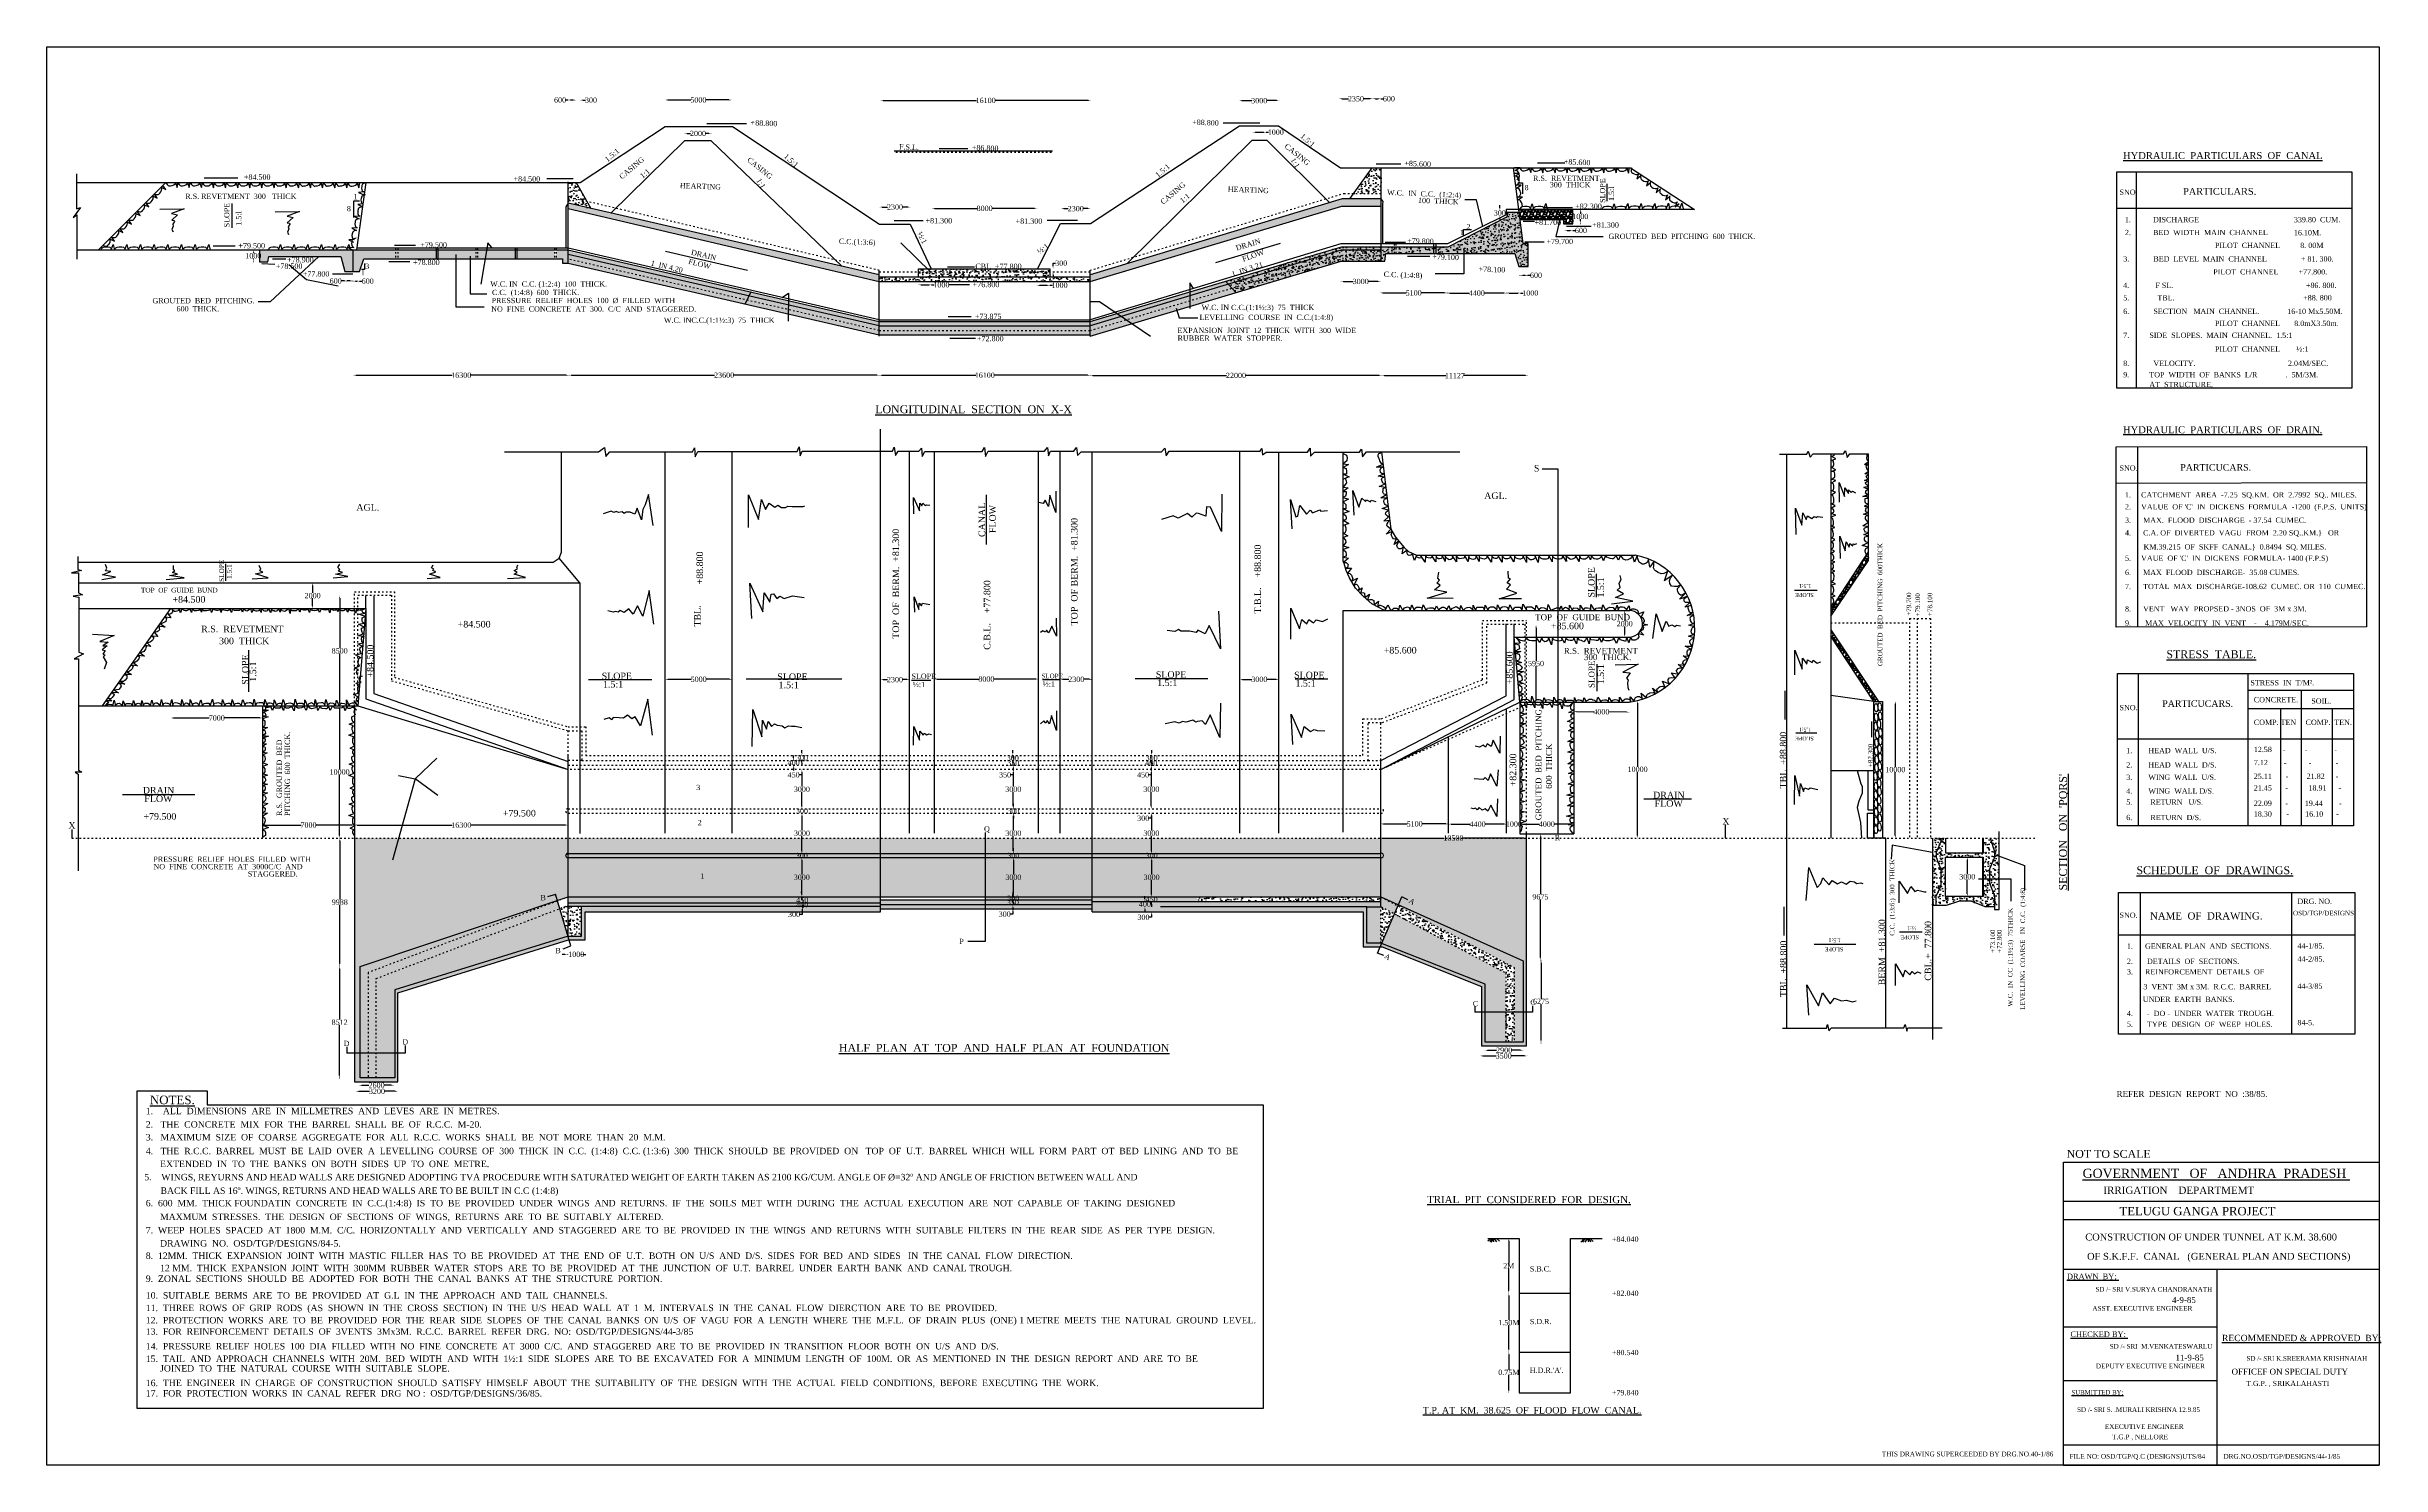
# Model space of a CAD drawing. Header units: millimetres. Extents: x 11010 to 188463, y 9166 to 116986.
import ezdxf

# ---------------------------------------------------------------- set-up
doc = ezdxf.new("R2010")
doc.units = ezdxf.units.MM
doc.header["$MEASUREMENT"] = 0
doc.linetypes.add('ACAD_ISO03W100', pattern=[30, 12, -18])
for name, color, linetype in [('DIM', 5, 'Continuous'), ('DO LINE', 3, 'Continuous'), ('DWG.LINE', 10, 'Continuous'), ('HATCH', 2, 'Continuous'), ('TEXT', 7, 'Continuous')]:
    doc.layers.add(name, color=color, linetype=linetype)
doc.layers.add('TITLE', color=7, linetype='Continuous', lineweight=30)
doc.styles.get("Standard").update_dxf_attribs({"font": 'TIMES.TTF', "height": 400})
doc.dimstyles.get("Standard").update_dxf_attribs({"dimtxt": 400, "dimasz": 200, "dimexe": 0.18, "dimexo": 0.0625, "dimgap": 0.09, "dimtad": 0, "dimtih": 1, "dimtoh": 1, "dimdec": 0, "dimzin": 0, "dimdsep": 46, "dimtxsty": 'Standard', "dimcen": 300, "dimclre": 256, "dimclrt": 4, "dimadec": 0, "dimazin": 0, "dimtfac": 1, "dimtdec": 0, "dimtofl": 0, "dimtmove": 0, "dimatfit": 3, "dimfxl": 5, "dimfxlon": 1, "dimtolj": 1, "dimtzin": 0, "dimarcsym": 0})
pattern_1 = [(50, (0, 0), (717.2602, -62.7521), [75, -825]), (355, (0, 0), (-138.7513, 752.192), [60, -660]), (100.4514, (59.8, -5.2), (578.5094, 689.4395), [63.7402, -701.142]), (46.1842, (0, 200), (1067.241, -165.519), [112.5, -1237.5]), (96.6356, (88.9, 186.2), (934.6627, 974.118), [95.61, -1051.713]), (351.1842, (0, 200), (934.662, 974.1186), [90, -990]), (21, (100, 150), (596.907, -402.6189), [75, -825]), (326, (100, 150), (243.3153, 725.15), [60, -660]), (71.4514, (149.74, 116.45), (840.2226, 322.5305), [63.7402, -701.142]), (37.5, (0, 0), (12.15986, 332.89385), [0, -652, 0, -670, 0, -662.5]), (7.5, (0, 0), (263.06954, 394.4117), [0, -382, 0, -637, 0, -252.5]), (327.5, (-223, 0), (533.82244, -22.55487), [0, -250, 0, -780, 0, -1035]), (317.5, (-323, 0), (583.1862, 100.105), [0, -325, 0, -518, 0, -735])]
pattern_2 = [(228.0128, (360, 500), (-3999.999116, -4500.000671), [67.268, -6659.544]), (184.9697, (315, 450), (6000.0005258, 499.9956535), [115.434, -11427.9625]), (132.5104, (200, 440), (4999.995359, -5500.004337), [81.394, -8058.016]), (267.2737, (5, 315), (499.998009, 10000.0001475), [105.119, -10406.779]), (292.8337, (0, 210), (-2500.0049527, 5999.998206), [103.0775, -10204.6865]), (357.2737, (40, 115), (-10000.0001475, 499.998009), [105.119, -10406.779]), (37.6942, (145, 110), (-6500.0036728, -4999.9952026), [139.0145, -13762.4245]), (72.2553, (255, 195), (3500.0053814, 10999.9981156), [131.244, -12993.1605]), (121.4296, (295, 320), (-4000.004117, 6499.9975182), [105.475, -10442.0365]), (175.2364, (240, 410), (5500.000473, -499.995766), [120.416, -5900.3815]), (222.3974, (120, 420), (-6000.0036755, -5499.996041), [155.724, -15416.6875]), (138.8141, (500, 310), (-3500.001473, 2999.998657), [53.1505, -5261.922]), (171.4692, (460, 345), (6499.9991424, -1000.003955), [101.1185, -10010.7555]), (225, (360, 360), (-6e-14, -500.00015), [70.7105, -636.396]), (203.1986, (325, 420), (2499.999865, 1000.000663), [38.079, -3769.8075]), (291.8014, (290, 405), (-499.999955, 1500.000137), [53.8515, -2638.731]), (30.9638, (310, 355), (1499.99901, 1000.00124), [87.4645, -2828.0115]), (161.5651, (385, 400), (1000.00022, -499.9992), [63.2455, -1517.8935]), (16.3895, (0, 405), (5000.001099, 1499.996355), [88.6, -8771.4225]), (70.3462, (85, 430), (-1999.9976237, -5500.001068), [74.3305, -7358.704]), (293.1986, (385, 500), (-1000.000663, 2499.999865), [76.1575, -3731.729]), (343.6105, (415, 430), (-5000.001099, 1499.996355), [88.6, -8771.4225]), (339.444, (0, 95), (-2500.000922, 999.997998), [85.44, -4186.562]), (294.7751, (80, 65), (-2499.9960946, 5500.001711), [71.589, -7087.3215]), (66.8014, (390, 0), (1000.000663, 2499.999865), [76.1575, -3731.729]), (17.354, (420, 70), (-6500.0010095, -1999.997251), [83.8155, -8297.712]), (69.444, (145, 0), (-999.997998, -2500.000922), [42.72, -4229.282]), (101.3099, (360, 0), (-499.998816, 2000.000376), [25.495, -2524.0145]), (165.9638, (355, 25), (1500.00027, -499.99903), [103.0775, -1958.475]), (186.009, (255, 50), (4999.9998755, 499.9996587), [95.525, -9456.9615]), (303.6901, (310, 310), (-500.00067, 999.99978), [72.111, -1730.6645]), (353.1572, (350, 250), (8499.9996827, -1000.003999), [125.897, -12463.7815]), (60.9454, (475, 235), (-2000.000014, -3500.000192), [51.478, -5096.337]), (90, (500, 280), (-500, 500), [30, -470]), (120.2564, (245, 65), (1999.9974434, -3500.001228), [69.462, -6876.76]), (48.0128, (210, 125), (3999.999116, 4500.000671), [134.536, -6592.276]), (0, (300, 225), (500, 500), [130, -370]), (325.3048, (430, 225), (-4999.9971295, 3500.004305), [79.057, -7826.637]), (254.0546, (495, 180), (-499.999945, -2000.000063), [72.801, -3567.254]), (207.646, (475, 110), (-9499.9979036, -5000.0038566), [118.5325, -11734.737]), (175.4261, (370, 55), (-6500.0002792, 499.9974006), [125.3995, -12414.537])]

# ---------------------------------------------------------------- blocks, each defined once
blk = doc.blocks.new('*D2')
at = {"layer": 'Defpoints', "color": 0, "linetype": 'ByBlock', "ltscale": 0.2}
for p in [(50701, 91987), (74301, 92022), (74301, 91987)]:
    blk.add_point(p, dxfattribs=at)
at = {"layer": 'DIM', "lineweight": -2, "ltscale": 0.2}
blk.add_line((50701, 92017), (50701, 92022), dxfattribs=at)
at = {"layer": 'DIM', "color": 0, "linetype": 'ByBlock', "lineweight": -2, "ltscale": 0.2}
for p, q in [((50901, 92022), (61780, 92022)), ((74101, 92022), (63223, 92022))]:
    blk.add_line(p, q, dxfattribs=at)
at = {"layer": 'DIM', "linetype": 'ByBlock', "lineweight": -2, "ltscale": 0.2}
blk.add_line((74301, 92017), (74301, 92022), dxfattribs=at)
at = {"layer": 'DIM', "color": 0, "linetype": 'ByBlock', "ltscale": 0.2}
for points in [[(50901, 92055), (50901, 91989), (50701, 92022)], [(74101, 92055), (74101, 91989), (74301, 92022)]]:
    blk.add_solid(points, dxfattribs=at)
at = {"layer": 'DIM', "color": 4, "linetype": 'ByBlock', "ltscale": 0.2, "insert": (62501, 92022), "char_height": 400, "attachment_point": 5}
blk.add_mtext('\\A1;23600', dxfattribs=at)
blk = doc.blocks.new('*D3')
at = {"layer": 'Defpoints', "color": 0, "linetype": 'ByBlock', "ltscale": 0.2}
for p in [(26709, 101535), (26709, 100654), (26719, 100654)]:
    blk.add_point(p, dxfattribs=at)
at = {"layer": 'DIM', "lineweight": -2, "ltscale": 0.2}
blk.add_line((26714, 101535), (26719, 101535), dxfattribs=at)
at = {"layer": 'DIM', "color": 0, "linetype": 'ByBlock', "lineweight": -2, "ltscale": 0.2}
for p, q in [((26719, 101335), (26719, 101298)), ((26719, 100854), (26719, 100891))]:
    blk.add_line(p, q, dxfattribs=at)
at = {"layer": 'DIM', "linetype": 'ByBlock', "lineweight": -2, "ltscale": 0.2}
blk.add_line((26714, 100654), (26719, 100654), dxfattribs=at)
at = {"layer": 'DIM', "color": 0, "linetype": 'ByBlock', "ltscale": 0.2}
for points in [[(26686, 101335), (26753, 101335), (26719, 101535)], [(26686, 100854), (26753, 100854), (26719, 100654)]]:
    blk.add_solid(points, dxfattribs=at)
at = {"layer": 'DIM', "color": 4, "linetype": 'ByBlock', "ltscale": 0.2, "insert": (26719, 101094), "char_height": 400, "attachment_point": 5}
blk.add_mtext('\\A1;1000', dxfattribs=at)
blk = doc.blocks.new('*D4')
at = {"layer": 'Defpoints', "color": 0, "linetype": 'ByBlock', "ltscale": 0.2}
for p in [(33637, 99168), (34284, 99179), (34284, 99168)]:
    blk.add_point(p, dxfattribs=at)
at = {"layer": 'DIM', "color": 0, "linetype": 'ByBlock', "lineweight": -2, "ltscale": 0.2}
for p, q in [((33637, 99179), (33396, 99179)), ((34084, 99179), (33837, 99179))]:
    blk.add_line(p, q, dxfattribs=at)
at = {"layer": 'DIM', "lineweight": -2, "ltscale": 0.2}
blk.add_line((33637, 99174), (33637, 99179), dxfattribs=at)
at = {"layer": 'DIM', "linetype": 'ByBlock', "lineweight": -2, "ltscale": 0.2}
blk.add_line((34284, 99174), (34284, 99179), dxfattribs=at)
at = {"layer": 'DIM', "color": 0, "linetype": 'ByBlock', "ltscale": 0.2}
for points in [[(33837, 99212), (33837, 99146), (33637, 99179)], [(34084, 99212), (34084, 99146), (34284, 99179)]]:
    blk.add_solid(points, dxfattribs=at)
at = {"layer": 'DIM', "color": 4, "linetype": 'ByBlock', "ltscale": 0.2, "insert": (32976, 99179), "char_height": 400, "attachment_point": 5}
blk.add_mtext('\\A1;600', dxfattribs=at)
blk = doc.blocks.new('*D5')
at = {"layer": 'Defpoints', "color": 0, "linetype": 'ByBlock', "ltscale": 0.2}
for p in [(34284, 99174), (34793, 99174), (34793, 99169)]:
    blk.add_point(p, dxfattribs=at)
at = {"layer": 'DIM', "lineweight": -2, "ltscale": 0.2}
blk.add_line((34284, 99174), (34284, 99169), dxfattribs=at)
at = {"layer": 'DIM', "color": 0, "linetype": 'ByBlock', "lineweight": -2, "ltscale": 0.2}
for p, q in [((34484, 99169), (34593, 99169)), ((34793, 99169), (34993, 99169))]:
    blk.add_line(p, q, dxfattribs=at)
at = {"layer": 'DIM', "linetype": 'ByBlock', "lineweight": -2, "ltscale": 0.2}
blk.add_line((34793, 99174), (34793, 99169), dxfattribs=at)
at = {"layer": 'DIM', "color": 0, "linetype": 'ByBlock', "ltscale": 0.2}
for points in [[(34484, 99202), (34484, 99136), (34284, 99169)], [(34593, 99202), (34593, 99136), (34793, 99169)]]:
    blk.add_solid(points, dxfattribs=at)
at = {"layer": 'DIM', "color": 4, "linetype": 'ByBlock', "ltscale": 0.2, "insert": (35413, 99169), "char_height": 400, "attachment_point": 5}
blk.add_mtext('\\A1;600', dxfattribs=at)
blk = doc.blocks.new('*D6')
at = {"layer": 'Defpoints', "color": 0, "linetype": 'ByBlock', "ltscale": 0.2}
for p in [(50652, 112933), (51220, 112934), (51220, 112933)]:
    blk.add_point(p, dxfattribs=at)
at = {"layer": 'DIM', "color": 0, "linetype": 'ByBlock', "lineweight": -2, "ltscale": 0.2}
for p, q in [((50652, 112934), (50452, 112934)), ((51020, 112934), (50852, 112934))]:
    blk.add_line(p, q, dxfattribs=at)
at = {"layer": 'DIM', "lineweight": -2, "ltscale": 0.2}
blk.add_line((50652, 112933), (50652, 112934), dxfattribs=at)
at = {"layer": 'DIM', "linetype": 'ByBlock', "lineweight": -2, "ltscale": 0.2}
blk.add_line((51220, 112933), (51220, 112934), dxfattribs=at)
at = {"layer": 'DIM', "color": 0, "linetype": 'ByBlock', "ltscale": 0.2}
for points in [[(50852, 112967), (50852, 112900), (50652, 112934)], [(51020, 112967), (51020, 112900), (51220, 112934)]]:
    blk.add_solid(points, dxfattribs=at)
at = {"layer": 'DIM', "color": 4, "linetype": 'ByBlock', "ltscale": 0.2, "insert": (50032, 112934), "char_height": 400, "attachment_point": 5}
blk.add_mtext('\\A1;600', dxfattribs=at)
blk = doc.blocks.new('*D7')
at = {"layer": 'Defpoints', "color": 0, "linetype": 'ByBlock', "ltscale": 0.2}
for p in [(51220, 112933), (51560, 112933), (51560, 112927)]:
    blk.add_point(p, dxfattribs=at)
at = {"layer": 'DIM', "color": 0, "linetype": 'ByBlock', "lineweight": -2, "ltscale": 0.2}
for p, q in [((51020, 112927), (50820, 112927)), ((51760, 112927), (51960, 112927))]:
    blk.add_line(p, q, dxfattribs=at)
at = {"layer": 'DIM', "lineweight": -2, "ltscale": 0.2}
blk.add_line((51220, 112932), (51220, 112927), dxfattribs=at)
at = {"layer": 'DIM', "linetype": 'ByBlock', "lineweight": -2, "ltscale": 0.2}
blk.add_line((51560, 112932), (51560, 112927), dxfattribs=at)
at = {"layer": 'DIM', "color": 0, "linetype": 'ByBlock', "ltscale": 0.2}
for points in [[(51020, 112961), (51020, 112894), (51220, 112927)], [(51760, 112961), (51760, 112894), (51560, 112927)]]:
    blk.add_solid(points, dxfattribs=at)
at = {"layer": 'DIM', "color": 4, "linetype": 'ByBlock', "ltscale": 0.2, "insert": (52380, 112927), "char_height": 400, "attachment_point": 5}
blk.add_mtext('\\A1;300', dxfattribs=at)
blk = doc.blocks.new('*D8')
at = {"layer": 'Defpoints', "color": 0, "linetype": 'ByBlock', "ltscale": 0.2}
for p in [(58020, 112943), (63071, 112943), (63071, 112935)]:
    blk.add_point(p, dxfattribs=at)
at = {"layer": 'DIM', "lineweight": -2, "ltscale": 0.2}
blk.add_line((58020, 112940), (58020, 112935), dxfattribs=at)
at = {"layer": 'DIM', "color": 0, "linetype": 'ByBlock', "lineweight": -2, "ltscale": 0.2}
for p, q in [((58220, 112935), (59979, 112935)), ((62871, 112935), (61112, 112935))]:
    blk.add_line(p, q, dxfattribs=at)
at = {"layer": 'DIM', "linetype": 'ByBlock', "lineweight": -2, "ltscale": 0.2}
blk.add_line((63071, 112940), (63071, 112935), dxfattribs=at)
at = {"layer": 'DIM', "color": 0, "linetype": 'ByBlock', "ltscale": 0.2}
for points in [[(58220, 112968), (58220, 112902), (58020, 112935)], [(62871, 112968), (62871, 112902), (63071, 112935)]]:
    blk.add_solid(points, dxfattribs=at)
at = {"layer": 'DIM', "color": 4, "linetype": 'ByBlock', "ltscale": 0.2, "insert": (60546, 112935), "char_height": 400, "attachment_point": 5}
blk.add_mtext('\\A1;5000', dxfattribs=at)
blk = doc.blocks.new('*D9')
at = {"layer": 'Defpoints', "color": 0, "linetype": 'ByBlock', "ltscale": 0.2}
for p in [(59494, 110388), (61538, 110389), (61538, 110388)]:
    blk.add_point(p, dxfattribs=at)
at = {"layer": 'DIM', "lineweight": -2, "ltscale": 0.2}
blk.add_line((59494, 110389), (59494, 110389), dxfattribs=at)
at = {"layer": 'DIM', "color": 0, "linetype": 'ByBlock', "lineweight": -2, "ltscale": 0.2}
for p, q in [((59694, 110389), (59942, 110389)), ((61338, 110389), (61090, 110389))]:
    blk.add_line(p, q, dxfattribs=at)
at = {"layer": 'DIM', "linetype": 'ByBlock', "lineweight": -2, "ltscale": 0.2}
blk.add_line((61538, 110389), (61538, 110389), dxfattribs=at)
at = {"layer": 'DIM', "color": 0, "linetype": 'ByBlock', "ltscale": 0.2}
for points in [[(59694, 110422), (59694, 110356), (59494, 110389)], [(61338, 110422), (61338, 110356), (61538, 110389)]]:
    blk.add_solid(points, dxfattribs=at)
at = {"layer": 'DIM', "color": 4, "linetype": 'ByBlock', "ltscale": 0.2, "insert": (60516, 110389), "char_height": 400, "attachment_point": 5}
blk.add_mtext('\\A1;2000', dxfattribs=at)
blk = doc.blocks.new('*D10')
at = {"layer": 'Defpoints', "color": 0, "linetype": 'ByBlock', "ltscale": 0.2}
for p in [(77272, 98899), (78274, 98899), (78274, 98884)]:
    blk.add_point(p, dxfattribs=at)
at = {"layer": 'DIM', "lineweight": -2, "ltscale": 0.2}
blk.add_line((77272, 98889), (77272, 98884), dxfattribs=at)
at = {"layer": 'DIM', "color": 0, "linetype": 'ByBlock', "lineweight": -2, "ltscale": 0.2}
for p, q in [((77472, 98884), (78074, 98884)), ((78274, 98884), (78474, 98884))]:
    blk.add_line(p, q, dxfattribs=at)
at = {"layer": 'DIM', "linetype": 'ByBlock', "lineweight": -2, "ltscale": 0.2}
blk.add_line((78274, 98889), (78274, 98884), dxfattribs=at)
at = {"layer": 'DIM', "color": 0, "linetype": 'ByBlock', "ltscale": 0.2}
for points in [[(77472, 98918), (77472, 98851), (77272, 98884)], [(78074, 98918), (78074, 98851), (78274, 98884)]]:
    blk.add_solid(points, dxfattribs=at)
at = {"layer": 'DIM', "color": 4, "linetype": 'ByBlock', "ltscale": 0.2, "insert": (79019, 98884), "char_height": 400, "attachment_point": 5}
blk.add_mtext('\\A1;1000', dxfattribs=at)
blk = doc.blocks.new('*D11')
at = {"layer": 'Defpoints', "color": 0, "linetype": 'ByBlock', "ltscale": 0.2}
for p in [(74315, 104801), (76659, 104801), (76659, 104798)]:
    blk.add_point(p, dxfattribs=at)
at = {"layer": 'DIM', "lineweight": -2, "ltscale": 0.2}
blk.add_line((74315, 104801), (74315, 104798), dxfattribs=at)
at = {"layer": 'DIM', "color": 0, "linetype": 'ByBlock', "lineweight": -2, "ltscale": 0.2}
for p, q in [((74515, 104798), (74913, 104798)), ((76459, 104798), (76061, 104798))]:
    blk.add_line(p, q, dxfattribs=at)
at = {"layer": 'DIM', "linetype": 'ByBlock', "lineweight": -2, "ltscale": 0.2}
blk.add_line((76659, 104801), (76659, 104798), dxfattribs=at)
at = {"layer": 'DIM', "color": 0, "linetype": 'ByBlock', "ltscale": 0.2}
for points in [[(74515, 104832), (74515, 104765), (74315, 104798)], [(76459, 104832), (76459, 104765), (76659, 104798)]]:
    blk.add_solid(points, dxfattribs=at)
at = {"layer": 'DIM', "color": 4, "linetype": 'ByBlock', "ltscale": 0.2, "insert": (75487, 104798), "char_height": 400, "attachment_point": 5}
blk.add_mtext('\\A1;2300', dxfattribs=at)
blk = doc.blocks.new('*D12')
at = {"layer": 'Defpoints', "color": 0, "linetype": 'ByBlock', "ltscale": 0.2}
for p in [(78306, 104737), (86292, 104737), (86292, 104693)]:
    blk.add_point(p, dxfattribs=at)
at = {"layer": 'DIM', "lineweight": -2, "ltscale": 0.2}
blk.add_line((78306, 104698), (78306, 104693), dxfattribs=at)
at = {"layer": 'DIM', "linetype": 'ByBlock', "lineweight": -2, "ltscale": 0.2}
blk.add_line((86292, 104698), (86292, 104693), dxfattribs=at)
at = {"layer": 'DIM', "color": 0, "linetype": 'ByBlock', "lineweight": -2, "ltscale": 0.2}
for p, q in [((78506, 104693), (81737, 104693)), ((86092, 104693), (82861, 104693))]:
    blk.add_line(p, q, dxfattribs=at)
at = {"layer": 'DIM', "color": 0, "linetype": 'ByBlock', "ltscale": 0.2}
for points in [[(78506, 104726), (78506, 104660), (78306, 104693)], [(86092, 104726), (86092, 104660), (86292, 104693)]]:
    blk.add_solid(points, dxfattribs=at)
at = {"layer": 'DIM', "color": 4, "linetype": 'ByBlock', "ltscale": 0.2, "insert": (82299, 104693), "char_height": 400, "attachment_point": 5}
blk.add_mtext('\\A1;8000', dxfattribs=at)
blk = doc.blocks.new('*D13')
at = {"layer": 'Defpoints', "color": 0, "linetype": 'ByBlock', "ltscale": 0.2}
for p in [(88120, 104686), (90345, 104686), (90345, 104678)]:
    blk.add_point(p, dxfattribs=at)
at = {"layer": 'DIM', "lineweight": -2, "ltscale": 0.2}
blk.add_line((88120, 104683), (88120, 104678), dxfattribs=at)
at = {"layer": 'DIM', "color": 0, "linetype": 'ByBlock', "lineweight": -2, "ltscale": 0.2}
for p, q in [((88320, 104678), (88658, 104678)), ((90145, 104678), (89806, 104678))]:
    blk.add_line(p, q, dxfattribs=at)
at = {"layer": 'DIM', "linetype": 'ByBlock', "lineweight": -2, "ltscale": 0.2}
blk.add_line((90345, 104683), (90345, 104678), dxfattribs=at)
at = {"layer": 'DIM', "color": 0, "linetype": 'ByBlock', "ltscale": 0.2}
for points in [[(88320, 104711), (88320, 104645), (88120, 104678)], [(90145, 104711), (90145, 104645), (90345, 104678)]]:
    blk.add_solid(points, dxfattribs=at)
at = {"layer": 'DIM', "color": 4, "linetype": 'ByBlock', "ltscale": 0.2, "insert": (89232, 104678), "char_height": 400, "attachment_point": 5}
blk.add_mtext('\\A1;2300', dxfattribs=at)
blk = doc.blocks.new('*D14')
at = {"layer": 'Defpoints', "color": 0, "linetype": 'ByBlock', "ltscale": 0.2}
for p in [(87501, 99847), (87504, 100132), (87504, 99847)]:
    blk.add_point(p, dxfattribs=at)
at = {"layer": 'DIM', "color": 0, "linetype": 'ByBlock', "lineweight": -2, "ltscale": 0.2}
for p, q in [((87501, 100332), (87501, 100532)), ((87501, 100532), (87701, 100532)), ((87501, 99647), (87501, 99447))]:
    blk.add_line(p, q, dxfattribs=at)
at = {"layer": 'DIM', "lineweight": -2, "ltscale": 0.2}
blk.add_line((87504, 100132), (87501, 100132), dxfattribs=at)
at = {"layer": 'DIM', "linetype": 'ByBlock', "lineweight": -2, "ltscale": 0.2}
blk.add_line((87504, 99847), (87501, 99847), dxfattribs=at)
at = {"layer": 'DIM', "color": 0, "linetype": 'ByBlock', "ltscale": 0.2}
for points in [[(87468, 100332), (87534, 100332), (87501, 100132)], [(87468, 99647), (87534, 99647), (87501, 99847)]]:
    blk.add_solid(points, dxfattribs=at)
at = {"layer": 'DIM', "color": 4, "linetype": 'ByBlock', "ltscale": 0.2, "insert": (88121, 100532), "char_height": 400, "attachment_point": 5}
blk.add_mtext('\\A1;300', dxfattribs=at)
blk = doc.blocks.new('*D15')
at = {"layer": 'Defpoints', "color": 0, "linetype": 'ByBlock', "ltscale": 0.2}
for p in [(86268, 98872), (87250, 98872), (87250, 98854)]:
    blk.add_point(p, dxfattribs=at)
at = {"layer": 'DIM', "lineweight": -2, "ltscale": 0.2}
blk.add_line((86268, 98859), (86268, 98854), dxfattribs=at)
at = {"layer": 'DIM', "color": 0, "linetype": 'ByBlock', "lineweight": -2, "ltscale": 0.2}
for p, q in [((86468, 98854), (87050, 98854)), ((87250, 98854), (87450, 98854))]:
    blk.add_line(p, q, dxfattribs=at)
at = {"layer": 'DIM', "linetype": 'ByBlock', "lineweight": -2, "ltscale": 0.2}
blk.add_line((87250, 98859), (87250, 98854), dxfattribs=at)
at = {"layer": 'DIM', "color": 0, "linetype": 'ByBlock', "ltscale": 0.2}
for points in [[(86468, 98888), (86468, 98821), (86268, 98854)], [(87050, 98888), (87050, 98821), (87250, 98854)]]:
    blk.add_solid(points, dxfattribs=at)
at = {"layer": 'DIM', "color": 4, "linetype": 'ByBlock', "ltscale": 0.2, "insert": (87996, 98854), "char_height": 400, "attachment_point": 5}
blk.add_mtext('\\A1;1000', dxfattribs=at)
blk = doc.blocks.new('*D16')
at = {"layer": 'Defpoints', "color": 0, "linetype": 'ByBlock', "ltscale": 0.2}
for p in [(102699, 110519), (103689, 110519), (103689, 110488)]:
    blk.add_point(p, dxfattribs=at)
at = {"layer": 'DIM', "lineweight": -2, "ltscale": 0.2}
blk.add_line((102699, 110493), (102699, 110487), dxfattribs=at)
at = {"layer": 'DIM', "color": 0, "linetype": 'ByBlock', "lineweight": -2, "ltscale": 0.2}
for p, q in [((102899, 110488), (103489, 110488)), ((103689, 110488), (103889, 110488))]:
    blk.add_line(p, q, dxfattribs=at)
at = {"layer": 'DIM', "linetype": 'ByBlock', "lineweight": -2, "ltscale": 0.2}
blk.add_line((103689, 110493), (103689, 110487), dxfattribs=at)
at = {"layer": 'DIM', "color": 0, "linetype": 'ByBlock', "ltscale": 0.2}
for points in [[(102899, 110521), (102899, 110454), (102699, 110488)], [(103489, 110521), (103489, 110454), (103689, 110488)]]:
    blk.add_solid(points, dxfattribs=at)
at = {"layer": 'DIM', "color": 4, "linetype": 'ByBlock', "ltscale": 0.2, "insert": (104435, 110488), "char_height": 400, "attachment_point": 5}
blk.add_mtext('\\A1;1000', dxfattribs=at)
blk = doc.blocks.new('*D17')
at = {"layer": 'Defpoints', "color": 0, "linetype": 'ByBlock', "ltscale": 0.2}
for p in [(74401, 112909), (90364, 112909), (90364, 112899)]:
    blk.add_point(p, dxfattribs=at)
at = {"layer": 'DIM', "lineweight": -2, "ltscale": 0.2}
blk.add_line((74401, 112904), (74401, 112898), dxfattribs=at)
at = {"layer": 'DIM', "color": 0, "linetype": 'ByBlock', "lineweight": -2, "ltscale": 0.2}
for p, q in [((74601, 112899), (81690, 112899)), ((90164, 112899), (83076, 112899))]:
    blk.add_line(p, q, dxfattribs=at)
at = {"layer": 'DIM', "linetype": 'ByBlock', "lineweight": -2, "ltscale": 0.2}
blk.add_line((90364, 112904), (90364, 112898), dxfattribs=at)
at = {"layer": 'DIM', "color": 0, "linetype": 'ByBlock', "ltscale": 0.2}
for points in [[(74601, 112932), (74601, 112865), (74401, 112899)], [(90164, 112932), (90164, 112865), (90364, 112899)]]:
    blk.add_solid(points, dxfattribs=at)
at = {"layer": 'DIM', "color": 4, "linetype": 'ByBlock', "ltscale": 0.2, "insert": (82383, 112899), "char_height": 400, "attachment_point": 5}
blk.add_mtext('\\A1;16100', dxfattribs=at)
blk = doc.blocks.new('*D18')
at = {"layer": 'Defpoints', "color": 0, "linetype": 'ByBlock', "ltscale": 0.2}
for p in [(101663, 112933), (104679, 112933), (104679, 112887)]:
    blk.add_point(p, dxfattribs=at)
at = {"layer": 'DIM', "lineweight": -2, "ltscale": 0.2}
blk.add_line((101663, 112892), (101663, 112887), dxfattribs=at)
at = {"layer": 'DIM', "color": 0, "linetype": 'ByBlock', "lineweight": -2, "ltscale": 0.2}
for p, q in [((101863, 112887), (102603, 112887)), ((104479, 112887), (103739, 112887))]:
    blk.add_line(p, q, dxfattribs=at)
at = {"layer": 'DIM', "linetype": 'ByBlock', "lineweight": -2, "ltscale": 0.2}
blk.add_line((104679, 112892), (104679, 112887), dxfattribs=at)
at = {"layer": 'DIM', "color": 0, "linetype": 'ByBlock', "ltscale": 0.2}
for points in [[(101863, 112920), (101863, 112854), (101663, 112887)], [(104479, 112920), (104479, 112854), (104679, 112887)]]:
    blk.add_solid(points, dxfattribs=at)
at = {"layer": 'DIM', "color": 4, "linetype": 'ByBlock', "ltscale": 0.2, "insert": (103171, 112887), "char_height": 400, "attachment_point": 5}
blk.add_mtext('\\A1;3000', dxfattribs=at)
blk = doc.blocks.new('*D19')
at = {"layer": 'Defpoints', "color": 0, "linetype": 'ByBlock', "ltscale": 0.2}
for p in [(109247, 113016), (111801, 113029), (111801, 113016)]:
    blk.add_point(p, dxfattribs=at)
at = {"layer": 'DIM', "lineweight": -2, "ltscale": 0.2}
blk.add_line((109247, 113024), (109247, 113029), dxfattribs=at)
at = {"layer": 'DIM', "color": 0, "linetype": 'ByBlock', "lineweight": -2, "ltscale": 0.2}
for p, q in [((109447, 113029), (109950, 113029)), ((111601, 113029), (111097, 113029))]:
    blk.add_line(p, q, dxfattribs=at)
at = {"layer": 'DIM', "linetype": 'ByBlock', "lineweight": -2, "ltscale": 0.2}
blk.add_line((111801, 113024), (111801, 113029), dxfattribs=at)
at = {"layer": 'DIM', "color": 0, "linetype": 'ByBlock', "ltscale": 0.2}
for points in [[(109447, 113062), (109447, 112996), (109247, 113029)], [(111601, 113062), (111601, 112996), (111801, 113029)]]:
    blk.add_solid(points, dxfattribs=at)
at = {"layer": 'DIM', "color": 4, "linetype": 'ByBlock', "ltscale": 0.2, "insert": (110524, 113029), "char_height": 400, "attachment_point": 5}
blk.add_mtext('\\A1;2350', dxfattribs=at)
blk = doc.blocks.new('*D20')
at = {"layer": 'Defpoints', "color": 0, "linetype": 'ByBlock', "ltscale": 0.2}
for p in [(111801, 113024), (112410, 113028), (112410, 113024)]:
    blk.add_point(p, dxfattribs=at)
at = {"layer": 'DIM', "lineweight": -2, "ltscale": 0.2}
blk.add_line((111801, 113024), (111801, 113028), dxfattribs=at)
at = {"layer": 'DIM', "color": 0, "linetype": 'ByBlock', "lineweight": -2, "ltscale": 0.2}
for p, q in [((112001, 113028), (112210, 113028)), ((112410, 113028), (112610, 113028))]:
    blk.add_line(p, q, dxfattribs=at)
at = {"layer": 'DIM', "linetype": 'ByBlock', "lineweight": -2, "ltscale": 0.2}
blk.add_line((112410, 113024), (112410, 113028), dxfattribs=at)
at = {"layer": 'DIM', "color": 0, "linetype": 'ByBlock', "ltscale": 0.2}
for points in [[(112001, 113061), (112001, 112994), (111801, 113028)], [(112210, 113061), (112210, 112994), (112410, 113028)]]:
    blk.add_solid(points, dxfattribs=at)
at = {"layer": 'DIM', "color": 4, "linetype": 'ByBlock', "ltscale": 0.2, "insert": (113030, 113028), "char_height": 400, "attachment_point": 5}
blk.add_mtext('\\A1;600', dxfattribs=at)
blk = doc.blocks.new('*D21')
at = {"layer": 'Defpoints', "color": 0, "linetype": 'ByBlock', "ltscale": 0.2}
for p in [(109383, 99148), (112399, 99148), (112399, 99139)]:
    blk.add_point(p, dxfattribs=at)
at = {"layer": 'DIM', "lineweight": -2, "ltscale": 0.2}
blk.add_line((109383, 99144), (109383, 99139), dxfattribs=at)
at = {"layer": 'DIM', "color": 0, "linetype": 'ByBlock', "lineweight": -2, "ltscale": 0.2}
for p, q in [((109583, 99139), (110323, 99139)), ((112199, 99139), (111459, 99139))]:
    blk.add_line(p, q, dxfattribs=at)
at = {"layer": 'DIM', "linetype": 'ByBlock', "lineweight": -2, "ltscale": 0.2}
blk.add_line((112399, 99144), (112399, 99139), dxfattribs=at)
at = {"layer": 'DIM', "color": 0, "linetype": 'ByBlock', "ltscale": 0.2}
for points in [[(109583, 99172), (109583, 99106), (109383, 99139)], [(112199, 99172), (112199, 99106), (112399, 99139)]]:
    blk.add_solid(points, dxfattribs=at)
at = {"layer": 'DIM', "color": 4, "linetype": 'ByBlock', "ltscale": 0.2, "insert": (110891, 99139), "char_height": 400, "attachment_point": 5}
blk.add_mtext('\\A1;3000', dxfattribs=at)
blk = doc.blocks.new('*D22')
at = {"layer": 'Defpoints', "color": 0, "linetype": 'ByBlock', "ltscale": 0.2}
for p in [(121457, 104543), (121457, 104154), (121464, 104154)]:
    blk.add_point(p, dxfattribs=at)
at = {"layer": 'DIM', "color": 0, "linetype": 'ByBlock', "lineweight": -2, "ltscale": 0.2}
for p, q in [((121464, 104743), (121464, 104943)), ((121464, 103954), (121464, 103754))]:
    blk.add_line(p, q, dxfattribs=at)
at = {"layer": 'DIM', "lineweight": -2, "ltscale": 0.2}
blk.add_line((121459, 104543), (121464, 104543), dxfattribs=at)
at = {"layer": 'DIM', "linetype": 'ByBlock', "lineweight": -2, "ltscale": 0.2}
blk.add_line((121459, 104154), (121464, 104154), dxfattribs=at)
at = {"layer": 'DIM', "color": 0, "linetype": 'ByBlock', "ltscale": 0.2}
for points in [[(121430, 104743), (121497, 104743), (121464, 104543)], [(121430, 103954), (121497, 103954), (121464, 104154)]]:
    blk.add_solid(points, dxfattribs=at)
at = {"layer": 'DIM', "color": 4, "linetype": 'ByBlock', "ltscale": 0.2, "insert": (121464, 104349), "char_height": 400, "attachment_point": 5}
blk.add_mtext('\\A1;300', dxfattribs=at)
blk = doc.blocks.new('*D23')
at = {"layer": 'Defpoints', "color": 0, "linetype": 'ByBlock', "ltscale": 0.2}
for p in [(127423, 104623), (127423, 103538), (127583, 103538)]:
    blk.add_point(p, dxfattribs=at)
at = {"layer": 'DIM', "lineweight": -2, "ltscale": 0.2}
blk.add_line((127578, 104623), (127583, 104623), dxfattribs=at)
at = {"layer": 'DIM', "linetype": 'ByBlock', "lineweight": -2, "ltscale": 0.2}
blk.add_line((127578, 103538), (127583, 103538), dxfattribs=at)
at = {"layer": 'DIM', "color": 0, "linetype": 'ByBlock', "lineweight": -2, "ltscale": 0.2}
for p, q in [((127583, 104423), (127583, 104284)), ((127583, 103738), (127583, 103877))]:
    blk.add_line(p, q, dxfattribs=at)
at = {"layer": 'DIM', "color": 0, "linetype": 'ByBlock', "ltscale": 0.2}
for points in [[(127550, 104423), (127617, 104423), (127583, 104623)], [(127550, 103738), (127617, 103738), (127583, 103538)]]:
    blk.add_solid(points, dxfattribs=at)
at = {"layer": 'DIM', "color": 4, "linetype": 'ByBlock', "ltscale": 0.2, "insert": (127583, 104080), "char_height": 400, "attachment_point": 5}
blk.add_mtext('\\A1;1000', dxfattribs=at)
blk = doc.blocks.new('*D24')
at = {"layer": 'Defpoints', "color": 0, "linetype": 'ByBlock', "ltscale": 0.2}
for p in [(126384, 103026), (127008, 103026), (127008, 103020)]:
    blk.add_point(p, dxfattribs=at)
at = {"layer": 'DIM', "lineweight": -2, "ltscale": 0.2}
blk.add_line((126384, 103025), (126384, 103020), dxfattribs=at)
at = {"layer": 'DIM', "color": 0, "linetype": 'ByBlock', "lineweight": -2, "ltscale": 0.2}
for p, q in [((126584, 103020), (126808, 103020)), ((127008, 103020), (127208, 103020))]:
    blk.add_line(p, q, dxfattribs=at)
at = {"layer": 'DIM', "linetype": 'ByBlock', "lineweight": -2, "ltscale": 0.2}
blk.add_line((127008, 103025), (127008, 103020), dxfattribs=at)
at = {"layer": 'DIM', "color": 0, "linetype": 'ByBlock', "ltscale": 0.2}
for points in [[(126584, 103053), (126584, 102987), (126384, 103020)], [(126808, 103053), (126808, 102987), (127008, 103020)]]:
    blk.add_solid(points, dxfattribs=at)
at = {"layer": 'DIM', "color": 4, "linetype": 'ByBlock', "ltscale": 0.2, "insert": (127628, 103020), "char_height": 400, "attachment_point": 5}
blk.add_mtext('\\A1;600', dxfattribs=at)
blk = doc.blocks.new('*D25')
at = {"layer": 'Defpoints', "color": 0, "linetype": 'ByBlock', "ltscale": 0.2}
for p in [(123004, 99606), (123594, 99610), (123594, 99606)]:
    blk.add_point(p, dxfattribs=at)
at = {"layer": 'DIM', "lineweight": -2, "ltscale": 0.2}
blk.add_line((123004, 99606), (123004, 99610), dxfattribs=at)
at = {"layer": 'DIM', "color": 0, "linetype": 'ByBlock', "lineweight": -2, "ltscale": 0.2}
for p, q in [((123204, 99610), (123394, 99610)), ((123594, 99610), (123794, 99610))]:
    blk.add_line(p, q, dxfattribs=at)
at = {"layer": 'DIM', "linetype": 'ByBlock', "lineweight": -2, "ltscale": 0.2}
blk.add_line((123594, 99606), (123594, 99610), dxfattribs=at)
at = {"layer": 'DIM', "color": 0, "linetype": 'ByBlock', "ltscale": 0.2}
for points in [[(123204, 99643), (123204, 99576), (123004, 99610)], [(123394, 99643), (123394, 99576), (123594, 99610)]]:
    blk.add_solid(points, dxfattribs=at)
at = {"layer": 'DIM', "color": 4, "linetype": 'ByBlock', "ltscale": 0.2, "insert": (124213, 99610), "char_height": 400, "attachment_point": 5}
blk.add_mtext('\\A1;600', dxfattribs=at)
blk = doc.blocks.new('*D26')
at = {"layer": 'Defpoints', "color": 0, "linetype": 'ByBlock', "ltscale": 0.2}
for p in [(112367, 98240), (117461, 98271), (117461, 98240)]:
    blk.add_point(p, dxfattribs=at)
at = {"layer": 'DIM', "lineweight": -2, "ltscale": 0.2}
blk.add_line((112367, 98266), (112367, 98271), dxfattribs=at)
at = {"layer": 'DIM', "color": 0, "linetype": 'ByBlock', "lineweight": -2, "ltscale": 0.2}
for p, q in [((112567, 98271), (114348, 98271)), ((117261, 98271), (115480, 98271))]:
    blk.add_line(p, q, dxfattribs=at)
at = {"layer": 'DIM', "linetype": 'ByBlock', "lineweight": -2, "ltscale": 0.2}
blk.add_line((117461, 98266), (117461, 98271), dxfattribs=at)
at = {"layer": 'DIM', "color": 0, "linetype": 'ByBlock', "ltscale": 0.2}
for points in [[(112567, 98304), (112567, 98238), (112367, 98271)], [(117261, 98304), (117261, 98238), (117461, 98271)]]:
    blk.add_solid(points, dxfattribs=at)
at = {"layer": 'DIM', "color": 4, "linetype": 'ByBlock', "ltscale": 0.2, "insert": (114914, 98271), "char_height": 400, "attachment_point": 5}
blk.add_mtext('\\A1;5100', dxfattribs=at)
blk = doc.blocks.new('*D27')
at = {"layer": 'Defpoints', "color": 0, "linetype": 'ByBlock', "ltscale": 0.2}
for p in [(117461, 98266), (121968, 98266), (121968, 98263)]:
    blk.add_point(p, dxfattribs=at)
at = {"layer": 'DIM', "lineweight": -2, "ltscale": 0.2}
blk.add_line((117461, 98266), (117461, 98263), dxfattribs=at)
at = {"layer": 'DIM', "color": 0, "linetype": 'ByBlock', "lineweight": -2, "ltscale": 0.2}
for p, q in [((117661, 98263), (119139, 98263)), ((121768, 98263), (120290, 98263))]:
    blk.add_line(p, q, dxfattribs=at)
at = {"layer": 'DIM', "linetype": 'ByBlock', "lineweight": -2, "ltscale": 0.2}
blk.add_line((121968, 98266), (121968, 98263), dxfattribs=at)
at = {"layer": 'DIM', "color": 0, "linetype": 'ByBlock', "ltscale": 0.2}
for points in [[(117661, 98297), (117661, 98230), (117461, 98263)], [(121768, 98297), (121768, 98230), (121968, 98263)]]:
    blk.add_solid(points, dxfattribs=at)
at = {"layer": 'DIM', "color": 4, "linetype": 'ByBlock', "ltscale": 0.2, "insert": (119714, 98263), "char_height": 400, "attachment_point": 5}
blk.add_mtext('\\A1;4400', dxfattribs=at)
blk = doc.blocks.new('*D28')
at = {"layer": 'Defpoints', "color": 0, "linetype": 'ByBlock', "ltscale": 0.2}
for p in [(121968, 98263), (123036, 98263), (123036, 98263)]:
    blk.add_point(p, dxfattribs=at)
at = {"layer": 'DIM', "lineweight": -2, "ltscale": 0.2}
blk.add_line((121968, 98263), (121968, 98263), dxfattribs=at)
at = {"layer": 'DIM', "color": 0, "linetype": 'ByBlock', "lineweight": -2, "ltscale": 0.2}
for p, q in [((122168, 98263), (122836, 98263)), ((123036, 98263), (123236, 98263))]:
    blk.add_line(p, q, dxfattribs=at)
at = {"layer": 'DIM', "linetype": 'ByBlock', "lineweight": -2, "ltscale": 0.2}
blk.add_line((123036, 98263), (123036, 98263), dxfattribs=at)
at = {"layer": 'DIM', "color": 0, "linetype": 'ByBlock', "ltscale": 0.2}
for points in [[(122168, 98296), (122168, 98230), (121968, 98263)], [(122836, 98296), (122836, 98230), (123036, 98263)]]:
    blk.add_solid(points, dxfattribs=at)
at = {"layer": 'DIM', "color": 4, "linetype": 'ByBlock', "ltscale": 0.2, "insert": (123782, 98263), "char_height": 400, "attachment_point": 5}
blk.add_mtext('\\A1;1000', dxfattribs=at)
blk = doc.blocks.new('*D29')
at = {"layer": 'Defpoints', "color": 0, "linetype": 'ByBlock', "ltscale": 0.2}
for p in [(20460, 65966), (27419, 65966), (27419, 65966)]:
    blk.add_point(p, dxfattribs=at)
at = {"layer": 'DIM', "lineweight": -2, "ltscale": 0.2}
blk.add_line((20460, 65966), (20460, 65966), dxfattribs=at)
at = {"layer": 'DIM', "color": 0, "linetype": 'ByBlock', "lineweight": -2, "ltscale": 0.2}
for p, q in [((20660, 65966), (23370, 65966)), ((27219, 65966), (24509, 65966))]:
    blk.add_line(p, q, dxfattribs=at)
at = {"layer": 'DIM', "linetype": 'ByBlock', "lineweight": -2, "ltscale": 0.2}
blk.add_line((27419, 65966), (27419, 65966), dxfattribs=at)
at = {"layer": 'DIM', "color": 0, "linetype": 'ByBlock', "ltscale": 0.2}
for points in [[(20660, 65999), (20660, 65932), (20460, 65966)], [(27219, 65999), (27219, 65932), (27419, 65966)]]:
    blk.add_solid(points, dxfattribs=at)
at = {"layer": 'DIM', "color": 4, "linetype": 'ByBlock', "ltscale": 0.2, "insert": (23939, 65966), "char_height": 400, "attachment_point": 5}
blk.add_mtext('\\A1;7000', dxfattribs=at)
blk = doc.blocks.new('*D30')
at = {"layer": 'Defpoints', "color": 0, "linetype": 'ByBlock', "ltscale": 0.2}
for p in [(27419, 57828), (34402, 57828), (34402, 57828)]:
    blk.add_point(p, dxfattribs=at)
at = {"layer": 'DIM', "lineweight": -2, "ltscale": 0.2}
blk.add_line((27419, 57828), (27419, 57828), dxfattribs=at)
at = {"layer": 'DIM', "color": 0, "linetype": 'ByBlock', "lineweight": -2, "ltscale": 0.2}
for p, q in [((27619, 57828), (30342, 57828)), ((34202, 57828), (31480, 57828))]:
    blk.add_line(p, q, dxfattribs=at)
at = {"layer": 'DIM', "linetype": 'ByBlock', "lineweight": -2, "ltscale": 0.2}
blk.add_line((34402, 57828), (34402, 57828), dxfattribs=at)
at = {"layer": 'DIM', "color": 0, "linetype": 'ByBlock', "ltscale": 0.2}
for points in [[(27619, 57861), (27619, 57794), (27419, 57828)], [(34202, 57861), (34202, 57794), (34402, 57828)]]:
    blk.add_solid(points, dxfattribs=at)
at = {"layer": 'DIM', "color": 4, "linetype": 'ByBlock', "ltscale": 0.2, "insert": (30911, 57828), "char_height": 400, "attachment_point": 5}
blk.add_mtext('\\A1;7000', dxfattribs=at)
blk = doc.blocks.new('*D31')
at = {"layer": 'Defpoints', "color": 0, "linetype": 'ByBlock', "ltscale": 0.2}
for p in [(34402, 57828), (50645, 57828), (50645, 57827)]:
    blk.add_point(p, dxfattribs=at)
at = {"layer": 'DIM', "lineweight": -2, "ltscale": 0.2}
blk.add_line((34402, 57828), (34402, 57827), dxfattribs=at)
at = {"layer": 'DIM', "color": 0, "linetype": 'ByBlock', "lineweight": -2, "ltscale": 0.2}
for p, q in [((34602, 57827), (41831, 57827)), ((50445, 57827), (43217, 57827))]:
    blk.add_line(p, q, dxfattribs=at)
at = {"layer": 'DIM', "linetype": 'ByBlock', "lineweight": -2, "ltscale": 0.2}
blk.add_line((50645, 57828), (50645, 57827), dxfattribs=at)
at = {"layer": 'DIM', "color": 0, "linetype": 'ByBlock', "ltscale": 0.2}
for points in [[(34602, 57860), (34602, 57794), (34402, 57827)], [(50445, 57860), (50445, 57794), (50645, 57827)]]:
    blk.add_solid(points, dxfattribs=at)
at = {"layer": 'DIM', "color": 4, "linetype": 'ByBlock', "ltscale": 0.2, "insert": (42524, 57827), "char_height": 400, "attachment_point": 5}
blk.add_mtext('\\A1;16300', dxfattribs=at)
blk = doc.blocks.new('*D32')
at = {"layer": 'Defpoints', "color": 0, "linetype": 'ByBlock', "ltscale": 0.2}
for p in [(31221, 76240), (31221, 74286), (31221, 74286)]:
    blk.add_point(p, dxfattribs=at)
at = {"layer": 'DIM', "lineweight": -2, "ltscale": 0.2}
blk.add_line((31221, 76240), (31221, 76240), dxfattribs=at)
at = {"layer": 'DIM', "color": 0, "linetype": 'ByBlock', "lineweight": -2, "ltscale": 0.2}
for p, q in [((31221, 76040), (31221, 75467)), ((31221, 74486), (31221, 75060))]:
    blk.add_line(p, q, dxfattribs=at)
at = {"layer": 'DIM', "linetype": 'ByBlock', "lineweight": -2, "ltscale": 0.2}
blk.add_line((31221, 74286), (31221, 74286), dxfattribs=at)
at = {"layer": 'DIM', "color": 0, "linetype": 'ByBlock', "ltscale": 0.2}
for points in [[(31188, 76040), (31255, 76040), (31221, 76240)], [(31188, 74486), (31255, 74486), (31221, 74286)]]:
    blk.add_solid(points, dxfattribs=at)
at = {"layer": 'DIM', "color": 4, "linetype": 'ByBlock', "ltscale": 0.2, "insert": (31221, 75263), "char_height": 400, "attachment_point": 5}
blk.add_mtext('\\A1;2000', dxfattribs=at)
blk = doc.blocks.new('*D33')
at = {"layer": 'Defpoints', "color": 0, "linetype": 'ByBlock', "ltscale": 0.2}
for p in [(33280, 75264), (33280, 66861), (33280, 66861)]:
    blk.add_point(p, dxfattribs=at)
at = {"layer": 'DIM', "lineweight": -2, "ltscale": 0.2}
blk.add_line((33280, 75264), (33280, 75264), dxfattribs=at)
at = {"layer": 'DIM', "color": 0, "linetype": 'ByBlock', "lineweight": -2, "ltscale": 0.2}
for p, q in [((33280, 75064), (33280, 71266)), ((33280, 67061), (33280, 70859))]:
    blk.add_line(p, q, dxfattribs=at)
at = {"layer": 'DIM', "linetype": 'ByBlock', "lineweight": -2, "ltscale": 0.2}
blk.add_line((33280, 66861), (33280, 66861), dxfattribs=at)
at = {"layer": 'DIM', "color": 0, "linetype": 'ByBlock', "ltscale": 0.2}
for points in [[(33247, 75064), (33313, 75064), (33280, 75264)], [(33247, 67061), (33313, 67061), (33280, 66861)]]:
    blk.add_solid(points, dxfattribs=at)
at = {"layer": 'DIM', "color": 4, "linetype": 'ByBlock', "ltscale": 0.2, "insert": (33280, 71062), "char_height": 400, "attachment_point": 5}
blk.add_mtext('\\A1;8500', dxfattribs=at)
blk = doc.blocks.new('*D34')
at = {"layer": 'Defpoints', "color": 0, "linetype": 'ByBlock', "ltscale": 0.2}
for p in [(33272, 66878), (33272, 56839), (33272, 56839)]:
    blk.add_point(p, dxfattribs=at)
at = {"layer": 'DIM', "lineweight": -2, "ltscale": 0.2}
blk.add_line((33272, 66878), (33272, 66878), dxfattribs=at)
at = {"layer": 'DIM', "color": 0, "linetype": 'ByBlock', "lineweight": -2, "ltscale": 0.2}
for p, q in [((33272, 66678), (33272, 62062)), ((33272, 57039), (33272, 61655))]:
    blk.add_line(p, q, dxfattribs=at)
at = {"layer": 'DIM', "linetype": 'ByBlock', "lineweight": -2, "ltscale": 0.2}
blk.add_line((33272, 56839), (33272, 56839), dxfattribs=at)
at = {"layer": 'DIM', "color": 0, "linetype": 'ByBlock', "ltscale": 0.2}
for points in [[(33239, 66678), (33306, 66678), (33272, 66878)], [(33239, 57039), (33306, 57039), (33272, 56839)]]:
    blk.add_solid(points, dxfattribs=at)
at = {"layer": 'DIM', "color": 4, "linetype": 'ByBlock', "ltscale": 0.2, "insert": (33272, 61859), "char_height": 400, "attachment_point": 5}
blk.add_mtext('\\A1;10000', dxfattribs=at)
blk = doc.blocks.new('*D35')
at = {"layer": 'Defpoints', "color": 0, "linetype": 'ByBlock', "ltscale": 0.2}
for p in [(33272, 56839), (33272, 47096), (33289, 47096)]:
    blk.add_point(p, dxfattribs=at)
at = {"layer": 'DIM', "lineweight": -2, "ltscale": 0.2}
blk.add_line((33284, 56839), (33290, 56839), dxfattribs=at)
at = {"layer": 'DIM', "color": 0, "linetype": 'ByBlock', "lineweight": -2, "ltscale": 0.2}
for p, q in [((33289, 56639), (33289, 52172)), ((33289, 47296), (33289, 51763))]:
    blk.add_line(p, q, dxfattribs=at)
at = {"layer": 'DIM', "linetype": 'ByBlock', "lineweight": -2, "ltscale": 0.2}
blk.add_line((33284, 47096), (33290, 47096), dxfattribs=at)
at = {"layer": 'DIM', "color": 0, "linetype": 'ByBlock', "ltscale": 0.2}
for points in [[(33256, 56639), (33323, 56639), (33289, 56839)], [(33256, 47296), (33323, 47296), (33289, 47096)]]:
    blk.add_solid(points, dxfattribs=at)
at = {"layer": 'DIM', "color": 4, "linetype": 'ByBlock', "ltscale": 0.2, "insert": (33289, 51967), "char_height": 400, "attachment_point": 5}
blk.add_mtext('\\A1;9988', dxfattribs=at)
blk = doc.blocks.new('*D36')
at = {"layer": 'Defpoints', "color": 0, "linetype": 'ByBlock', "ltscale": 0.2}
for p in [(33284, 47096), (33274, 38587), (33284, 38587)]:
    blk.add_point(p, dxfattribs=at)
at = {"layer": 'DIM', "lineweight": -2, "ltscale": 0.2}
blk.add_line((33279, 47096), (33274, 47096), dxfattribs=at)
at = {"layer": 'DIM', "color": 0, "linetype": 'ByBlock', "lineweight": -2, "ltscale": 0.2}
for p, q in [((33274, 46896), (33274, 43045)), ((33274, 38787), (33274, 42638))]:
    blk.add_line(p, q, dxfattribs=at)
at = {"layer": 'DIM', "linetype": 'ByBlock', "lineweight": -2, "ltscale": 0.2}
blk.add_line((33279, 38587), (33274, 38587), dxfattribs=at)
at = {"layer": 'DIM', "color": 0, "linetype": 'ByBlock', "ltscale": 0.2}
for points in [[(33241, 46896), (33307, 46896), (33274, 47096)], [(33241, 38787), (33307, 38787), (33274, 38587)]]:
    blk.add_solid(points, dxfattribs=at)
at = {"layer": 'DIM', "color": 4, "linetype": 'ByBlock', "ltscale": 0.2, "insert": (33274, 42841), "char_height": 400, "attachment_point": 5}
blk.add_mtext('\\A1;8512', dxfattribs=at)
blk = doc.blocks.new('*D37')
at = {"layer": 'Defpoints', "color": 0, "linetype": 'ByBlock', "ltscale": 0.2}
for p in [(34759, 38068), (37404, 38068), (37404, 38053)]:
    blk.add_point(p, dxfattribs=at)
at = {"layer": 'DIM', "lineweight": -2, "ltscale": 0.2}
blk.add_line((34759, 38058), (34759, 38053), dxfattribs=at)
at = {"layer": 'DIM', "color": 0, "linetype": 'ByBlock', "lineweight": -2, "ltscale": 0.2}
for p, q in [((34959, 38053), (35508, 38053)), ((37204, 38053), (36656, 38053))]:
    blk.add_line(p, q, dxfattribs=at)
at = {"layer": 'DIM', "linetype": 'ByBlock', "lineweight": -2, "ltscale": 0.2}
blk.add_line((37404, 38058), (37404, 38053), dxfattribs=at)
at = {"layer": 'DIM', "color": 0, "linetype": 'ByBlock', "ltscale": 0.2}
for points in [[(34959, 38086), (34959, 38020), (34759, 38053)], [(37204, 38086), (37204, 38020), (37404, 38053)]]:
    blk.add_solid(points, dxfattribs=at)
at = {"layer": 'DIM', "color": 4, "linetype": 'ByBlock', "ltscale": 0.2, "insert": (36082, 38053), "char_height": 400, "attachment_point": 5}
blk.add_mtext('\\A1;2600', dxfattribs=at)
blk = doc.blocks.new('*D38')
at = {"layer": 'Defpoints', "color": 0, "linetype": 'ByBlock', "ltscale": 0.2}
for p in [(34525, 37737), (37699, 37737), (37699, 37592)]:
    blk.add_point(p, dxfattribs=at)
at = {"layer": 'DIM', "lineweight": -2, "ltscale": 0.2}
blk.add_line((34525, 37597), (34525, 37592), dxfattribs=at)
at = {"layer": 'DIM', "color": 0, "linetype": 'ByBlock', "lineweight": -2, "ltscale": 0.2}
for p, q in [((34725, 37592), (35544, 37592)), ((37499, 37592), (36680, 37592))]:
    blk.add_line(p, q, dxfattribs=at)
at = {"layer": 'DIM', "linetype": 'ByBlock', "lineweight": -2, "ltscale": 0.2}
blk.add_line((37699, 37597), (37699, 37592), dxfattribs=at)
at = {"layer": 'DIM', "color": 0, "linetype": 'ByBlock', "ltscale": 0.2}
for points in [[(34725, 37626), (34725, 37559), (34525, 37592)], [(37499, 37626), (37499, 37559), (37699, 37592)]]:
    blk.add_solid(points, dxfattribs=at)
at = {"layer": 'DIM', "color": 4, "linetype": 'ByBlock', "ltscale": 0.2, "insert": (36112, 37592), "char_height": 400, "attachment_point": 5}
blk.add_mtext('\\A1;3200', dxfattribs=at)
blk = doc.blocks.new('*D39')
at = {"layer": 'Defpoints', "color": 0, "linetype": 'ByBlock', "ltscale": 0.2}
for p in [(50598, 48016), (51600, 48016), (51600, 48001)]:
    blk.add_point(p, dxfattribs=at)
at = {"layer": 'DIM', "color": 0, "linetype": 'ByBlock', "lineweight": -2, "ltscale": 0.2}
for p, q in [((50398, 48001), (50198, 48001)), ((51800, 48001), (52000, 48001))]:
    blk.add_line(p, q, dxfattribs=at)
at = {"layer": 'DIM', "lineweight": -2, "ltscale": 0.2}
blk.add_line((50598, 48006), (50598, 48001), dxfattribs=at)
at = {"layer": 'DIM', "linetype": 'ByBlock', "lineweight": -2, "ltscale": 0.2}
blk.add_line((51600, 48006), (51600, 48001), dxfattribs=at)
at = {"layer": 'DIM', "color": 0, "linetype": 'ByBlock', "ltscale": 0.2}
for points in [[(50398, 48035), (50398, 47968), (50598, 48001)], [(51800, 48035), (51800, 47968), (51600, 48001)]]:
    blk.add_solid(points, dxfattribs=at)
at = {"layer": 'DIM', "color": 4, "linetype": 'ByBlock', "ltscale": 0.2, "insert": (51259, 48001), "char_height": 400, "attachment_point": 5}
blk.add_mtext('\\A1;1000', dxfattribs=at)
blk = doc.blocks.new('*D40')
at = {"layer": 'Defpoints', "color": 0, "linetype": 'ByBlock', "ltscale": 0.2}
for p in [(58019, 68906), (63110, 68906), (63110, 68906)]:
    blk.add_point(p, dxfattribs=at)
at = {"layer": 'DIM', "lineweight": -2, "ltscale": 0.2}
blk.add_line((58019, 68906), (58019, 68907), dxfattribs=at)
at = {"layer": 'DIM', "color": 0, "linetype": 'ByBlock', "lineweight": -2, "ltscale": 0.2}
for p, q in [((58219, 68906), (59998, 68906)), ((62910, 68906), (61130, 68906))]:
    blk.add_line(p, q, dxfattribs=at)
at = {"layer": 'DIM', "linetype": 'ByBlock', "lineweight": -2, "ltscale": 0.2}
blk.add_line((63110, 68906), (63110, 68907), dxfattribs=at)
at = {"layer": 'DIM', "color": 0, "linetype": 'ByBlock', "ltscale": 0.2}
for points in [[(58219, 68940), (58219, 68873), (58019, 68906)], [(62910, 68940), (62910, 68873), (63110, 68906)]]:
    blk.add_solid(points, dxfattribs=at)
at = {"layer": 'DIM', "color": 4, "linetype": 'ByBlock', "ltscale": 0.2, "insert": (60564, 68906), "char_height": 400, "attachment_point": 5}
blk.add_mtext('\\A1;5000', dxfattribs=at)
blk = doc.blocks.new('*D41')
at = {"layer": 'Defpoints', "color": 0, "linetype": 'ByBlock', "ltscale": 0.2}
for p in [(74378, 68880), (76592, 68880), (76592, 68880)]:
    blk.add_point(p, dxfattribs=at)
at = {"layer": 'DIM', "lineweight": -2, "ltscale": 0.2}
blk.add_line((74378, 68880), (74378, 68880), dxfattribs=at)
at = {"layer": 'DIM', "color": 0, "linetype": 'ByBlock', "lineweight": -2, "ltscale": 0.2}
for p, q in [((74578, 68880), (74911, 68880)), ((76392, 68880), (76059, 68880))]:
    blk.add_line(p, q, dxfattribs=at)
at = {"layer": 'DIM', "linetype": 'ByBlock', "lineweight": -2, "ltscale": 0.2}
blk.add_line((76592, 68880), (76592, 68880), dxfattribs=at)
at = {"layer": 'DIM', "color": 0, "linetype": 'ByBlock', "ltscale": 0.2}
for points in [[(74578, 68913), (74578, 68846), (74378, 68880)], [(76392, 68913), (76392, 68846), (76592, 68880)]]:
    blk.add_solid(points, dxfattribs=at)
at = {"layer": 'DIM', "color": 4, "linetype": 'ByBlock', "ltscale": 0.2, "insert": (75485, 68880), "char_height": 400, "attachment_point": 5}
blk.add_mtext('\\A1;2300', dxfattribs=at)
blk = doc.blocks.new('*D42')
at = {"layer": 'Defpoints', "color": 0, "linetype": 'ByBlock', "ltscale": 0.2}
for p in [(78480, 68924), (86393, 68924), (86393, 68924)]:
    blk.add_point(p, dxfattribs=at)
at = {"layer": 'DIM', "lineweight": -2, "ltscale": 0.2}
blk.add_line((78480, 68924), (78480, 68924), dxfattribs=at)
at = {"layer": 'DIM', "color": 0, "linetype": 'ByBlock', "lineweight": -2, "ltscale": 0.2}
for p, q in [((78680, 68924), (81874, 68924)), ((86193, 68924), (82999, 68924))]:
    blk.add_line(p, q, dxfattribs=at)
at = {"layer": 'DIM', "linetype": 'ByBlock', "lineweight": -2, "ltscale": 0.2}
blk.add_line((86393, 68924), (86393, 68924), dxfattribs=at)
at = {"layer": 'DIM', "color": 0, "linetype": 'ByBlock', "ltscale": 0.2}
for points in [[(78680, 68957), (78680, 68890), (78480, 68924)], [(86193, 68957), (86193, 68890), (86393, 68924)]]:
    blk.add_solid(points, dxfattribs=at)
at = {"layer": 'DIM', "color": 4, "linetype": 'ByBlock', "ltscale": 0.2, "insert": (82436, 68924), "char_height": 400, "attachment_point": 5}
blk.add_mtext('\\A1;8000', dxfattribs=at)
blk = doc.blocks.new('*D43')
at = {"layer": 'Defpoints', "color": 0, "linetype": 'ByBlock', "ltscale": 0.2}
for p in [(88052, 68904), (90483, 68904), (90483, 68904)]:
    blk.add_point(p, dxfattribs=at)
at = {"layer": 'DIM', "lineweight": -2, "ltscale": 0.2}
blk.add_line((88052, 68904), (88052, 68904), dxfattribs=at)
at = {"layer": 'DIM', "color": 0, "linetype": 'ByBlock', "lineweight": -2, "ltscale": 0.2}
for p, q in [((88252, 68904), (88694, 68904)), ((90283, 68904), (89841, 68904))]:
    blk.add_line(p, q, dxfattribs=at)
at = {"layer": 'DIM', "linetype": 'ByBlock', "lineweight": -2, "ltscale": 0.2}
blk.add_line((90483, 68904), (90483, 68904), dxfattribs=at)
at = {"layer": 'DIM', "color": 0, "linetype": 'ByBlock', "ltscale": 0.2}
for points in [[(88252, 68937), (88252, 68870), (88052, 68904)], [(90283, 68937), (90283, 68870), (90483, 68904)]]:
    blk.add_solid(points, dxfattribs=at)
at = {"layer": 'DIM', "color": 4, "linetype": 'ByBlock', "ltscale": 0.2, "insert": (89267, 68904), "char_height": 400, "attachment_point": 5}
blk.add_mtext('\\A1;2300', dxfattribs=at)
blk = doc.blocks.new('*D44')
at = {"layer": 'Defpoints', "color": 0, "linetype": 'ByBlock', "ltscale": 0.2}
for p in [(101700, 68901), (104668, 68901), (104668, 68901)]:
    blk.add_point(p, dxfattribs=at)
at = {"layer": 'DIM', "lineweight": -2, "ltscale": 0.2}
blk.add_line((101700, 68901), (101700, 68902), dxfattribs=at)
at = {"layer": 'DIM', "color": 0, "linetype": 'ByBlock', "lineweight": -2, "ltscale": 0.2}
for p, q in [((101900, 68901), (102615, 68901)), ((104468, 68901), (103752, 68901))]:
    blk.add_line(p, q, dxfattribs=at)
at = {"layer": 'DIM', "linetype": 'ByBlock', "lineweight": -2, "ltscale": 0.2}
blk.add_line((104668, 68901), (104668, 68902), dxfattribs=at)
at = {"layer": 'DIM', "color": 0, "linetype": 'ByBlock', "ltscale": 0.2}
for points in [[(101900, 68935), (101900, 68868), (101700, 68901)], [(104468, 68935), (104468, 68868), (104668, 68901)]]:
    blk.add_solid(points, dxfattribs=at)
at = {"layer": 'DIM', "color": 4, "linetype": 'ByBlock', "ltscale": 0.2, "insert": (103184, 68901), "char_height": 400, "attachment_point": 5}
blk.add_mtext('\\A1;3000', dxfattribs=at)
blk = doc.blocks.new('*D45')
at = {"layer": 'Defpoints', "color": 0, "linetype": 'ByBlock', "ltscale": 0.2}
for p in [(124212, 73029), (124212, 67177), (124212, 67177)]:
    blk.add_point(p, dxfattribs=at)
at = {"layer": 'DIM', "lineweight": -2, "ltscale": 0.2}
blk.add_line((124212, 73029), (124212, 73029), dxfattribs=at)
at = {"layer": 'DIM', "color": 0, "linetype": 'ByBlock', "lineweight": -2, "ltscale": 0.2}
for p, q in [((124212, 72829), (124212, 70307)), ((124212, 67377), (124212, 69899))]:
    blk.add_line(p, q, dxfattribs=at)
at = {"layer": 'DIM', "linetype": 'ByBlock', "lineweight": -2, "ltscale": 0.2}
blk.add_line((124212, 67177), (124212, 67177), dxfattribs=at)
at = {"layer": 'DIM', "color": 0, "linetype": 'ByBlock', "ltscale": 0.2}
for points in [[(124179, 72829), (124246, 72829), (124212, 73029)], [(124179, 67377), (124246, 67377), (124212, 67177)]]:
    blk.add_solid(points, dxfattribs=at)
at = {"layer": 'DIM', "color": 4, "linetype": 'ByBlock', "ltscale": 0.2, "insert": (124212, 70103), "char_height": 400, "attachment_point": 5}
blk.add_mtext('\\A1;5950', dxfattribs=at)
blk = doc.blocks.new('*D46')
at = {"layer": 'Defpoints', "color": 0, "linetype": 'ByBlock', "ltscale": 0.2}
for p in [(112413, 57912), (117564, 57912), (117564, 57912)]:
    blk.add_point(p, dxfattribs=at)
at = {"layer": 'DIM', "lineweight": -2, "ltscale": 0.2}
blk.add_line((112413, 57912), (112413, 57912), dxfattribs=at)
at = {"layer": 'DIM', "color": 0, "linetype": 'ByBlock', "lineweight": -2, "ltscale": 0.2}
for p, q in [((112613, 57912), (114422, 57912)), ((117364, 57912), (115555, 57912))]:
    blk.add_line(p, q, dxfattribs=at)
at = {"layer": 'DIM', "linetype": 'ByBlock', "lineweight": -2, "ltscale": 0.2}
blk.add_line((117564, 57912), (117564, 57912), dxfattribs=at)
at = {"layer": 'DIM', "color": 0, "linetype": 'ByBlock', "ltscale": 0.2}
for points in [[(112613, 57945), (112613, 57878), (112413, 57912)], [(117364, 57945), (117364, 57878), (117564, 57912)]]:
    blk.add_solid(points, dxfattribs=at)
at = {"layer": 'DIM', "color": 4, "linetype": 'ByBlock', "ltscale": 0.2, "insert": (114988, 57912), "char_height": 400, "attachment_point": 5}
blk.add_mtext('\\A1;5100', dxfattribs=at)
blk = doc.blocks.new('*D47')
at = {"layer": 'Defpoints', "color": 0, "linetype": 'ByBlock', "ltscale": 0.2}
for p in [(117564, 57912), (121981, 57912), (121981, 57899)]:
    blk.add_point(p, dxfattribs=at)
at = {"layer": 'DIM', "lineweight": -2, "ltscale": 0.2}
blk.add_line((117564, 57904), (117564, 57899), dxfattribs=at)
at = {"layer": 'DIM', "color": 0, "linetype": 'ByBlock', "lineweight": -2, "ltscale": 0.2}
for p, q in [((117764, 57899), (119197, 57899)), ((121781, 57899), (120348, 57899))]:
    blk.add_line(p, q, dxfattribs=at)
at = {"layer": 'DIM', "linetype": 'ByBlock', "lineweight": -2, "ltscale": 0.2}
blk.add_line((121981, 57904), (121981, 57899), dxfattribs=at)
at = {"layer": 'DIM', "color": 0, "linetype": 'ByBlock', "ltscale": 0.2}
for points in [[(117764, 57933), (117764, 57866), (117564, 57899)], [(121781, 57933), (121781, 57866), (121981, 57899)]]:
    blk.add_solid(points, dxfattribs=at)
at = {"layer": 'DIM', "color": 4, "linetype": 'ByBlock', "ltscale": 0.2, "insert": (119773, 57899), "char_height": 400, "attachment_point": 5}
blk.add_mtext('\\A1;4400', dxfattribs=at)
blk = doc.blocks.new('*D48')
at = {"layer": 'Defpoints', "color": 0, "linetype": 'ByBlock', "ltscale": 0.2}
for p in [(121981, 57899), (122987, 57899), (122987, 57899)]:
    blk.add_point(p, dxfattribs=at)
at = {"layer": 'DIM', "color": 0, "linetype": 'ByBlock', "lineweight": -2, "ltscale": 0.2}
for p, q in [((121781, 57899), (121581, 57899)), ((123187, 57899), (123387, 57899))]:
    blk.add_line(p, q, dxfattribs=at)
at = {"layer": 'DIM', "lineweight": -2, "ltscale": 0.2}
blk.add_line((121981, 57899), (121981, 57899), dxfattribs=at)
at = {"layer": 'DIM', "linetype": 'ByBlock', "lineweight": -2, "ltscale": 0.2}
blk.add_line((122987, 57899), (122987, 57899), dxfattribs=at)
at = {"layer": 'DIM', "color": 0, "linetype": 'ByBlock', "ltscale": 0.2}
for points in [[(121781, 57933), (121781, 57866), (121981, 57899)], [(123187, 57933), (123187, 57866), (122987, 57899)]]:
    blk.add_solid(points, dxfattribs=at)
at = {"layer": 'DIM', "color": 4, "linetype": 'ByBlock', "ltscale": 0.2, "insert": (122531, 57899), "char_height": 400, "attachment_point": 5}
blk.add_mtext('\\A1;1000', dxfattribs=at)
blk = doc.blocks.new('*D49')
at = {"layer": 'Defpoints', "color": 0, "linetype": 'ByBlock', "ltscale": 0.2}
for p in [(122987, 57899), (127086, 57899), (127086, 57899)]:
    blk.add_point(p, dxfattribs=at)
at = {"layer": 'DIM', "lineweight": -2, "ltscale": 0.2}
blk.add_line((122987, 57899), (122987, 57900), dxfattribs=at)
at = {"layer": 'DIM', "color": 0, "linetype": 'ByBlock', "lineweight": -2, "ltscale": 0.2}
for p, q in [((123187, 57899), (124461, 57899)), ((126886, 57899), (125612, 57899))]:
    blk.add_line(p, q, dxfattribs=at)
at = {"layer": 'DIM', "linetype": 'ByBlock', "lineweight": -2, "ltscale": 0.2}
blk.add_line((127086, 57899), (127086, 57900), dxfattribs=at)
at = {"layer": 'DIM', "color": 0, "linetype": 'ByBlock', "ltscale": 0.2}
for points in [[(123187, 57933), (123187, 57866), (122987, 57899)], [(126886, 57933), (126886, 57866), (127086, 57899)]]:
    blk.add_solid(points, dxfattribs=at)
at = {"layer": 'DIM', "color": 4, "linetype": 'ByBlock', "ltscale": 0.2, "insert": (125036, 57899), "char_height": 400, "attachment_point": 5}
blk.add_mtext('\\A1;4000', dxfattribs=at)
blk = doc.blocks.new('*D50')
at = {"layer": 'Defpoints', "color": 0, "linetype": 'ByBlock', "ltscale": 0.2}
for p in [(127086, 66498), (131283, 66456), (131283, 66408)]:
    blk.add_point(p, dxfattribs=at)
at = {"layer": 'DIM', "lineweight": -2, "ltscale": 0.2}
blk.add_line((127085, 66455), (127085, 66450), dxfattribs=at)
at = {"layer": 'DIM', "color": 0, "linetype": 'ByBlock', "lineweight": -2, "ltscale": 0.2}
for p, q in [((127285, 66448), (128608, 66435)), ((131083, 66410), (129759, 66423))]:
    blk.add_line(p, q, dxfattribs=at)
at = {"layer": 'DIM', "linetype": 'ByBlock', "lineweight": -2, "ltscale": 0.2}
blk.add_line((131283, 66413), (131283, 66408), dxfattribs=at)
at = {"layer": 'DIM', "color": 0, "linetype": 'ByBlock', "ltscale": 0.2}
for points in [[(127285, 66481), (127285, 66414), (127085, 66450)], [(131083, 66444), (131082, 66377), (131283, 66408)]]:
    blk.add_solid(points, dxfattribs=at)
at = {"layer": 'DIM', "color": 4, "linetype": 'ByBlock', "ltscale": 0.2, "insert": (129184, 66429), "char_height": 400, "attachment_point": 5}
blk.add_mtext('\\A1;4000', dxfattribs=at)
blk = doc.blocks.new('*D51')
at = {"layer": 'Defpoints', "color": 0, "linetype": 'ByBlock', "ltscale": 0.2}
for p in [(130954, 74129), (130954, 74129), (130954, 72120)]:
    blk.add_point(p, dxfattribs=at)
at = {"layer": 'DIM', "linetype": 'ByBlock', "lineweight": -2, "ltscale": 0.2}
blk.add_line((130954, 74129), (130954, 74129), dxfattribs=at)
at = {"layer": 'DIM', "color": 0, "linetype": 'ByBlock', "lineweight": -2, "ltscale": 0.2}
for p, q in [((130954, 73929), (130954, 73328)), ((130954, 72320), (130954, 72921))]:
    blk.add_line(p, q, dxfattribs=at)
at = {"layer": 'DIM', "lineweight": -2, "ltscale": 0.2}
blk.add_line((130954, 72120), (130954, 72120), dxfattribs=at)
at = {"layer": 'DIM', "color": 0, "linetype": 'ByBlock', "ltscale": 0.2}
for points in [[(130921, 73929), (130988, 73929), (130954, 74129)], [(130921, 72320), (130988, 72320), (130954, 72120)]]:
    blk.add_solid(points, dxfattribs=at)
at = {"layer": 'DIM', "color": 4, "linetype": 'ByBlock', "ltscale": 0.2, "insert": (130954, 73124), "char_height": 400, "attachment_point": 5}
blk.add_mtext('\\A1;2000', dxfattribs=at)
blk = doc.blocks.new('*D52')
at = {"layer": 'Defpoints', "color": 0, "linetype": 'ByBlock', "ltscale": 0.2}
for p in [(131932, 67290), (131932, 56839), (131932, 56839)]:
    blk.add_point(p, dxfattribs=at)
at = {"layer": 'DIM', "lineweight": -2, "ltscale": 0.2}
blk.add_line((131932, 67290), (131933, 67290), dxfattribs=at)
at = {"layer": 'DIM', "color": 0, "linetype": 'ByBlock', "lineweight": -2, "ltscale": 0.2}
for p, q in [((131932, 67090), (131932, 62268)), ((131932, 57039), (131932, 61861))]:
    blk.add_line(p, q, dxfattribs=at)
at = {"layer": 'DIM', "linetype": 'ByBlock', "lineweight": -2, "ltscale": 0.2}
blk.add_line((131932, 56839), (131932, 56839), dxfattribs=at)
at = {"layer": 'DIM', "color": 0, "linetype": 'ByBlock', "ltscale": 0.2}
for points in [[(131899, 67090), (131966, 67090), (131932, 67290)], [(131899, 57039), (131966, 57039), (131932, 56839)]]:
    blk.add_solid(points, dxfattribs=at)
at = {"layer": 'DIM', "color": 4, "linetype": 'ByBlock', "ltscale": 0.2, "insert": (131932, 62065), "char_height": 400, "attachment_point": 5}
blk.add_mtext('\\A1;10000', dxfattribs=at)
blk = doc.blocks.new('*D53')
at = {"layer": 'Defpoints', "color": 0, "linetype": 'ByBlock', "ltscale": 0.2}
for p in [(124528, 57167), (124528, 47567), (124547, 47567)]:
    blk.add_point(p, dxfattribs=at)
at = {"layer": 'DIM', "lineweight": -2, "ltscale": 0.2}
blk.add_line((124542, 57167), (124547, 57167), dxfattribs=at)
at = {"layer": 'DIM', "color": 0, "linetype": 'ByBlock', "lineweight": -2, "ltscale": 0.2}
for p, q in [((124547, 56967), (124547, 52571)), ((124547, 47767), (124547, 52163))]:
    blk.add_line(p, q, dxfattribs=at)
at = {"layer": 'DIM', "linetype": 'ByBlock', "lineweight": -2, "ltscale": 0.2}
blk.add_line((124542, 47567), (124547, 47567), dxfattribs=at)
at = {"layer": 'DIM', "color": 0, "linetype": 'ByBlock', "ltscale": 0.2}
for points in [[(124514, 56967), (124581, 56967), (124547, 57167)], [(124514, 47767), (124581, 47767), (124547, 47567)]]:
    blk.add_solid(points, dxfattribs=at)
at = {"layer": 'DIM', "color": 4, "linetype": 'ByBlock', "ltscale": 0.2, "insert": (124547, 52367), "char_height": 400, "attachment_point": 5}
blk.add_mtext('\\A1;9675', dxfattribs=at)
blk = doc.blocks.new('*D54')
at = {"layer": 'Defpoints', "color": 0, "linetype": 'ByBlock', "ltscale": 0.2}
for p in [(124547, 47567), (124547, 41286), (124593, 41286)]:
    blk.add_point(p, dxfattribs=at)
at = {"layer": 'DIM', "lineweight": -2, "ltscale": 0.2}
blk.add_line((124588, 47567), (124593, 47567), dxfattribs=at)
at = {"layer": 'DIM', "color": 0, "linetype": 'ByBlock', "lineweight": -2, "ltscale": 0.2}
for p, q in [((124593, 47367), (124593, 44631)), ((124593, 41486), (124593, 44222))]:
    blk.add_line(p, q, dxfattribs=at)
at = {"layer": 'DIM', "linetype": 'ByBlock', "lineweight": -2, "ltscale": 0.2}
blk.add_line((124588, 41286), (124593, 41286), dxfattribs=at)
at = {"layer": 'DIM', "color": 0, "linetype": 'ByBlock', "ltscale": 0.2}
for points in [[(124559, 47367), (124626, 47367), (124593, 47567)], [(124559, 41486), (124626, 41486), (124593, 41286)]]:
    blk.add_solid(points, dxfattribs=at)
at = {"layer": 'DIM', "color": 4, "linetype": 'ByBlock', "ltscale": 0.2, "insert": (124593, 44426), "char_height": 400, "attachment_point": 5}
blk.add_mtext('\\A1;6275', dxfattribs=at)
blk = doc.blocks.new('*D55')
at = {"layer": 'Defpoints', "color": 0, "linetype": 'ByBlock', "ltscale": 0.2}
for p in [(112372, 56839), (123499, 56839), (123499, 56839)]:
    blk.add_point(p, dxfattribs=at)
at = {"layer": 'DIM', "lineweight": -2, "ltscale": 0.2}
blk.add_line((112372, 56839), (112372, 56839), dxfattribs=at)
at = {"layer": 'DIM', "color": 0, "linetype": 'ByBlock', "lineweight": -2, "ltscale": 0.2}
for p, q in [((112572, 56839), (117242, 56839)), ((123299, 56839), (118628, 56839))]:
    blk.add_line(p, q, dxfattribs=at)
at = {"layer": 'DIM', "linetype": 'ByBlock', "lineweight": -2, "ltscale": 0.2}
blk.add_line((123499, 56839), (123499, 56839), dxfattribs=at)
at = {"layer": 'DIM', "color": 0, "linetype": 'ByBlock', "ltscale": 0.2}
for points in [[(112572, 56872), (112572, 56806), (112372, 56839)], [(123299, 56872), (123299, 56806), (123499, 56839)]]:
    blk.add_solid(points, dxfattribs=at)
at = {"layer": 'DIM', "color": 4, "linetype": 'ByBlock', "ltscale": 0.2, "insert": (117935, 56839), "char_height": 400, "attachment_point": 5}
blk.add_mtext('\\A1;10500', dxfattribs=at)
blk = doc.blocks.new('*D56')
at = {"layer": 'Defpoints', "color": 0, "linetype": 'ByBlock', "ltscale": 0.2}
for p in [(68389, 63121), (68389, 62725), (68414, 62725)]:
    blk.add_point(p, dxfattribs=at)
at = {"layer": 'DIM', "lineweight": -2, "ltscale": 0.2}
blk.add_line((68409, 63121), (68414, 63121), dxfattribs=at)
at = {"layer": 'DIM', "linetype": 'ByBlock', "lineweight": -2, "ltscale": 0.2}
blk.add_line((68409, 62725), (68414, 62725), dxfattribs=at)
at = {"layer": 'DIM', "color": 0, "linetype": 'ByBlock', "lineweight": -2, "ltscale": 0.2}
for p, q in [((68414, 63321), (68414, 63521)), ((68414, 62525), (68414, 62325))]:
    blk.add_line(p, q, dxfattribs=at)
at = {"layer": 'DIM', "color": 0, "linetype": 'ByBlock', "ltscale": 0.2}
for points in [[(68381, 63321), (68448, 63321), (68414, 63121)], [(68381, 62525), (68448, 62525), (68414, 62725)]]:
    blk.add_solid(points, dxfattribs=at)
at = {"layer": 'DIM', "color": 4, "linetype": 'ByBlock', "ltscale": 0.2, "insert": (68414, 62923), "char_height": 400, "attachment_point": 5}
blk.add_mtext('\\A1;300', dxfattribs=at)
blk = doc.blocks.new('*D57')
at = {"layer": 'Defpoints', "color": 0, "linetype": 'ByBlock', "ltscale": 0.2}
for p in [(67786, 62379), (68414, 62725), (68414, 62379)]:
    blk.add_point(p, dxfattribs=at)
at = {"layer": 'DIM', "color": 0, "linetype": 'ByBlock', "lineweight": -2, "ltscale": 0.2}
for p, q in [((67786, 62925), (67786, 63125)), ((67786, 62179), (67786, 61979))]:
    blk.add_line(p, q, dxfattribs=at)
at = {"layer": 'DIM', "lineweight": -2, "ltscale": 0.2}
blk.add_line((67791, 62725), (67786, 62725), dxfattribs=at)
at = {"layer": 'DIM', "linetype": 'ByBlock', "lineweight": -2, "ltscale": 0.2}
blk.add_line((67791, 62379), (67786, 62379), dxfattribs=at)
at = {"layer": 'DIM', "color": 0, "linetype": 'ByBlock', "ltscale": 0.2}
for points in [[(67753, 62925), (67820, 62925), (67786, 62725)], [(67753, 62179), (67820, 62179), (67786, 62379)]]:
    blk.add_solid(points, dxfattribs=at)
at = {"layer": 'DIM', "color": 4, "linetype": 'ByBlock', "ltscale": 0.2, "insert": (67786, 62552), "char_height": 400, "attachment_point": 5}
blk.add_mtext('\\A1;400', dxfattribs=at)
blk = doc.blocks.new('*D58')
at = {"layer": 'Defpoints', "color": 0, "linetype": 'ByBlock', "ltscale": 0.2}
for p in [(68411, 62379), (68411, 62040), (68411, 62040)]:
    blk.add_point(p, dxfattribs=at)
at = {"layer": 'DIM', "color": 0, "linetype": 'ByBlock', "lineweight": -2, "ltscale": 0.2}
for p, q in [((68411, 62579), (68411, 62779)), ((68411, 61640), (68211, 61640)), ((68411, 61840), (68411, 61640))]:
    blk.add_line(p, q, dxfattribs=at)
at = {"layer": 'DIM', "lineweight": -2, "ltscale": 0.2}
blk.add_line((68411, 62379), (68411, 62379), dxfattribs=at)
at = {"layer": 'DIM', "linetype": 'ByBlock', "lineweight": -2, "ltscale": 0.2}
blk.add_line((68411, 62040), (68411, 62040), dxfattribs=at)
at = {"layer": 'DIM', "color": 0, "linetype": 'ByBlock', "ltscale": 0.2}
for points in [[(68378, 62579), (68444, 62579), (68411, 62379)], [(68378, 61840), (68444, 61840), (68411, 62040)]]:
    blk.add_solid(points, dxfattribs=at)
at = {"layer": 'DIM', "color": 4, "linetype": 'ByBlock', "ltscale": 0.2, "insert": (67783, 61640), "char_height": 400, "attachment_point": 5}
blk.add_mtext('\\A1;450', dxfattribs=at)
blk = doc.blocks.new('*D59')
at = {"layer": 'Defpoints', "color": 0, "linetype": 'ByBlock', "ltscale": 0.2}
for p in [(68411, 62040), (68411, 59058), (68411, 59058)]:
    blk.add_point(p, dxfattribs=at)
at = {"layer": 'DIM', "lineweight": -2, "ltscale": 0.2}
blk.add_line((68411, 62040), (68411, 62040), dxfattribs=at)
at = {"layer": 'DIM', "color": 0, "linetype": 'ByBlock', "lineweight": -2, "ltscale": 0.2}
for p, q in [((68411, 61840), (68411, 60752)), ((68411, 59258), (68411, 60345))]:
    blk.add_line(p, q, dxfattribs=at)
at = {"layer": 'DIM', "linetype": 'ByBlock', "lineweight": -2, "ltscale": 0.2}
blk.add_line((68411, 59058), (68411, 59058), dxfattribs=at)
at = {"layer": 'DIM', "color": 0, "linetype": 'ByBlock', "ltscale": 0.2}
for points in [[(68378, 61840), (68444, 61840), (68411, 62040)], [(68378, 59258), (68444, 59258), (68411, 59058)]]:
    blk.add_solid(points, dxfattribs=at)
at = {"layer": 'DIM', "color": 4, "linetype": 'ByBlock', "ltscale": 0.2, "insert": (68411, 60549), "char_height": 400, "attachment_point": 5}
blk.add_mtext('\\A1;3000', dxfattribs=at)
blk = doc.blocks.new('*D60')
at = {"layer": 'Defpoints', "color": 0, "linetype": 'ByBlock', "ltscale": 0.2}
for p in [(68411, 59058), (68411, 58740), (68416, 58740)]:
    blk.add_point(p, dxfattribs=at)
at = {"layer": 'DIM', "lineweight": -2, "ltscale": 0.2}
blk.add_line((68411, 59058), (68416, 59058), dxfattribs=at)
at = {"layer": 'DIM', "linetype": 'ByBlock', "lineweight": -2, "ltscale": 0.2}
blk.add_line((68411, 58740), (68416, 58740), dxfattribs=at)
at = {"layer": 'DIM', "color": 0, "linetype": 'ByBlock', "lineweight": -2, "ltscale": 0.2}
for p, q in [((68416, 59258), (68416, 59458)), ((68416, 58540), (68416, 58340))]:
    blk.add_line(p, q, dxfattribs=at)
at = {"layer": 'DIM', "color": 0, "linetype": 'ByBlock', "ltscale": 0.2}
for points in [[(68383, 59258), (68449, 59258), (68416, 59058)], [(68383, 58540), (68449, 58540), (68416, 58740)]]:
    blk.add_solid(points, dxfattribs=at)
at = {"layer": 'DIM', "color": 4, "linetype": 'ByBlock', "ltscale": 0.2, "insert": (68416, 58899), "char_height": 400, "attachment_point": 5}
blk.add_mtext('\\A1;300', dxfattribs=at)
blk = doc.blocks.new('*D61')
at = {"layer": 'Defpoints', "color": 0, "linetype": 'ByBlock', "ltscale": 0.2}
for p in [(34330, 92022), (34330, 92017), (50702, 92022)]:
    blk.add_point(p, dxfattribs=at)
at = {"layer": 'DIM', "linetype": 'ByBlock', "lineweight": -2, "ltscale": 0.2}
blk.add_line((34330, 92022), (34330, 92017), dxfattribs=at)
at = {"layer": 'DIM', "color": 0, "linetype": 'ByBlock', "lineweight": -2, "ltscale": 0.2}
for p, q in [((34530, 92017), (41823, 92017)), ((50502, 92017), (43209, 92017))]:
    blk.add_line(p, q, dxfattribs=at)
at = {"layer": 'DIM', "lineweight": -2, "ltscale": 0.2}
blk.add_line((50702, 92022), (50702, 92017), dxfattribs=at)
at = {"layer": 'DIM', "color": 0, "linetype": 'ByBlock', "ltscale": 0.2}
for points in [[(34530, 92051), (34530, 91984), (34330, 92017)], [(50502, 92051), (50502, 91984), (50702, 92017)]]:
    blk.add_solid(points, dxfattribs=at)
at = {"layer": 'DIM', "color": 4, "linetype": 'ByBlock', "ltscale": 0.2, "insert": (42516, 92017), "char_height": 400, "attachment_point": 5}
blk.add_mtext('\\A1;16300', dxfattribs=at)
blk = doc.blocks.new('*D62')
at = {"layer": 'Defpoints', "color": 0, "linetype": 'ByBlock', "ltscale": 0.2}
for p in [(74301, 92022), (90329, 92022), (90329, 92016)]:
    blk.add_point(p, dxfattribs=at)
at = {"layer": 'DIM', "lineweight": -2, "ltscale": 0.2}
blk.add_line((74301, 92021), (74301, 92016), dxfattribs=at)
at = {"layer": 'DIM', "color": 0, "linetype": 'ByBlock', "lineweight": -2, "ltscale": 0.2}
for p, q in [((74501, 92016), (81622, 92016)), ((90129, 92016), (83008, 92016))]:
    blk.add_line(p, q, dxfattribs=at)
at = {"layer": 'DIM', "linetype": 'ByBlock', "lineweight": -2, "ltscale": 0.2}
blk.add_line((90329, 92021), (90329, 92016), dxfattribs=at)
at = {"layer": 'DIM', "color": 0, "linetype": 'ByBlock', "ltscale": 0.2}
for points in [[(74501, 92050), (74501, 91983), (74301, 92016)], [(90129, 92050), (90129, 91983), (90329, 92016)]]:
    blk.add_solid(points, dxfattribs=at)
at = {"layer": 'DIM', "color": 4, "linetype": 'ByBlock', "ltscale": 0.2, "insert": (82315, 92016), "char_height": 400, "attachment_point": 5}
blk.add_mtext('\\A1;16100', dxfattribs=at)
blk = doc.blocks.new('*D63')
at = {"layer": 'Defpoints', "color": 0, "linetype": 'ByBlock', "ltscale": 0.2}
for p in [(90329, 92021), (112488, 92021), (112488, 91995)]:
    blk.add_point(p, dxfattribs=at)
at = {"layer": 'DIM', "lineweight": -2, "ltscale": 0.2}
blk.add_line((90329, 92000), (90329, 91995), dxfattribs=at)
at = {"layer": 'DIM', "color": 0, "linetype": 'ByBlock', "lineweight": -2, "ltscale": 0.2}
for p, q in [((90529, 91995), (100687, 91995)), ((112288, 91995), (102130, 91995))]:
    blk.add_line(p, q, dxfattribs=at)
at = {"layer": 'DIM', "linetype": 'ByBlock', "lineweight": -2, "ltscale": 0.2}
blk.add_line((112488, 92000), (112488, 91995), dxfattribs=at)
at = {"layer": 'DIM', "color": 0, "linetype": 'ByBlock', "ltscale": 0.2}
for points in [[(90529, 92028), (90529, 91962), (90329, 91995)], [(112288, 92028), (112288, 91962), (112488, 91995)]]:
    blk.add_solid(points, dxfattribs=at)
at = {"layer": 'DIM', "color": 4, "linetype": 'ByBlock', "ltscale": 0.2, "insert": (101409, 91995), "char_height": 400, "attachment_point": 5}
blk.add_mtext('\\A1;22000', dxfattribs=at)
blk = doc.blocks.new('*D64')
at = {"layer": 'Defpoints', "color": 0, "linetype": 'ByBlock', "ltscale": 0.2}
for p in [(112488, 91995), (123596, 91995), (123596, 91992)]:
    blk.add_point(p, dxfattribs=at)
at = {"layer": 'DIM', "lineweight": -2, "ltscale": 0.2}
blk.add_line((112488, 91995), (112488, 91992), dxfattribs=at)
at = {"layer": 'DIM', "color": 0, "linetype": 'ByBlock', "lineweight": -2, "ltscale": 0.2}
for p, q in [((112688, 91992), (117352, 91992)), ((123396, 91992), (118733, 91992))]:
    blk.add_line(p, q, dxfattribs=at)
at = {"layer": 'DIM', "linetype": 'ByBlock', "lineweight": -2, "ltscale": 0.2}
blk.add_line((123596, 91995), (123596, 91992), dxfattribs=at)
at = {"layer": 'DIM', "color": 0, "linetype": 'ByBlock', "ltscale": 0.2}
for points in [[(112688, 92026), (112688, 91959), (112488, 91992)], [(123396, 92026), (123396, 91959), (123596, 91992)]]:
    blk.add_solid(points, dxfattribs=at)
at = {"layer": 'DIM', "color": 4, "linetype": 'ByBlock', "ltscale": 0.2, "insert": (118042, 91992), "char_height": 400, "attachment_point": 5}
blk.add_mtext('\\A1;11127', dxfattribs=at)
blk = doc.blocks.new('*D65')
at = {"layer": 'Defpoints', "color": 0, "linetype": 'ByBlock', "ltscale": 0.2}
for p in [(68416, 58740), (68416, 55672), (68416, 55672)]:
    blk.add_point(p, dxfattribs=at)
at = {"layer": 'DIM', "lineweight": -2, "ltscale": 0.2}
blk.add_line((68416, 58740), (68416, 58740), dxfattribs=at)
at = {"layer": 'DIM', "color": 0, "linetype": 'ByBlock', "lineweight": -2, "ltscale": 0.2}
for p, q in [((68416, 58540), (68416, 57410)), ((68416, 55872), (68416, 57003))]:
    blk.add_line(p, q, dxfattribs=at)
at = {"layer": 'DIM', "linetype": 'ByBlock', "lineweight": -2, "ltscale": 0.2}
blk.add_line((68416, 55672), (68416, 55672), dxfattribs=at)
at = {"layer": 'DIM', "color": 0, "linetype": 'ByBlock', "ltscale": 0.2}
for points in [[(68383, 58540), (68449, 58540), (68416, 58740)], [(68383, 55872), (68449, 55872), (68416, 55672)]]:
    blk.add_solid(points, dxfattribs=at)
at = {"layer": 'DIM', "color": 4, "linetype": 'ByBlock', "ltscale": 0.2, "insert": (68416, 57206), "char_height": 400, "attachment_point": 5}
blk.add_mtext('\\A1;3000', dxfattribs=at)
blk = doc.blocks.new('*D66')
at = {"layer": 'Defpoints', "color": 0, "linetype": 'ByBlock', "ltscale": 0.2}
for p in [(68407, 55355), (68416, 55672), (68416, 55355)]:
    blk.add_point(p, dxfattribs=at)
at = {"layer": 'DIM', "color": 0, "linetype": 'ByBlock', "lineweight": -2, "ltscale": 0.2}
for p, q in [((68407, 55872), (68407, 56072)), ((68407, 55155), (68407, 54955))]:
    blk.add_line(p, q, dxfattribs=at)
at = {"layer": 'DIM', "lineweight": -2, "ltscale": 0.2}
blk.add_line((68412, 55672), (68407, 55672), dxfattribs=at)
at = {"layer": 'DIM', "linetype": 'ByBlock', "lineweight": -2, "ltscale": 0.2}
blk.add_line((68412, 55355), (68407, 55355), dxfattribs=at)
at = {"layer": 'DIM', "color": 0, "linetype": 'ByBlock', "ltscale": 0.2}
for points in [[(68373, 55872), (68440, 55872), (68407, 55672)], [(68373, 55155), (68440, 55155), (68407, 55355)]]:
    blk.add_solid(points, dxfattribs=at)
at = {"layer": 'DIM', "color": 4, "linetype": 'ByBlock', "ltscale": 0.2, "insert": (68407, 55513), "char_height": 400, "attachment_point": 5}
blk.add_mtext('\\A1;300', dxfattribs=at)
blk = doc.blocks.new('*D67')
at = {"layer": 'Defpoints', "color": 0, "linetype": 'ByBlock', "ltscale": 0.2}
for p in [(68407, 55355), (68407, 52361), (68407, 52361)]:
    blk.add_point(p, dxfattribs=at)
at = {"layer": 'DIM', "lineweight": -2, "ltscale": 0.2}
blk.add_line((68407, 55355), (68406, 55355), dxfattribs=at)
at = {"layer": 'DIM', "color": 0, "linetype": 'ByBlock', "lineweight": -2, "ltscale": 0.2}
for p, q in [((68407, 55155), (68407, 54062)), ((68407, 52561), (68407, 53655))]:
    blk.add_line(p, q, dxfattribs=at)
at = {"layer": 'DIM', "linetype": 'ByBlock', "lineweight": -2, "ltscale": 0.2}
blk.add_line((68407, 52361), (68406, 52361), dxfattribs=at)
at = {"layer": 'DIM', "color": 0, "linetype": 'ByBlock', "ltscale": 0.2}
for points in [[(68373, 55155), (68440, 55155), (68407, 55355)], [(68373, 52561), (68440, 52561), (68407, 52361)]]:
    blk.add_solid(points, dxfattribs=at)
at = {"layer": 'DIM', "color": 4, "linetype": 'ByBlock', "ltscale": 0.2, "insert": (68407, 53858), "char_height": 400, "attachment_point": 5}
blk.add_mtext('\\A1;3000', dxfattribs=at)
blk = doc.blocks.new('*D68')
at = {"layer": 'Defpoints', "color": 0, "linetype": 'ByBlock', "ltscale": 0.2}
for p in [(68407, 52361), (68440, 51926), (68455, 51927)]:
    blk.add_point(p, dxfattribs=at)
at = {"layer": 'DIM', "color": 0, "linetype": 'ByBlock', "lineweight": -2, "ltscale": 0.2}
for p, q in [((68406, 52562), (68391, 52761)), ((68471, 51728), (68486, 51529))]:
    blk.add_line(p, q, dxfattribs=at)
at = {"layer": 'DIM', "lineweight": -2, "ltscale": 0.2}
blk.add_line((68417, 52362), (68422, 52363), dxfattribs=at)
at = {"layer": 'DIM', "linetype": 'ByBlock', "lineweight": -2, "ltscale": 0.2}
blk.add_line((68450, 51927), (68455, 51927), dxfattribs=at)
at = {"layer": 'DIM', "color": 0, "linetype": 'ByBlock', "ltscale": 0.2}
for points in [[(68440, 52565), (68373, 52559), (68422, 52363)], [(68504, 51731), (68437, 51725), (68455, 51927)]]:
    blk.add_solid(points, dxfattribs=at)
at = {"layer": 'DIM', "color": 4, "linetype": 'ByBlock', "ltscale": 0.2, "insert": (68440, 52126), "char_height": 400, "attachment_point": 5}
blk.add_mtext('\\A1;450', dxfattribs=at)
blk = doc.blocks.new('*D69')
at = {"layer": 'Defpoints', "color": 0, "linetype": 'ByBlock', "ltscale": 0.2}
for p in [(68407, 51926), (68407, 51632), (68440, 51632)]:
    blk.add_point(p, dxfattribs=at)
at = {"layer": 'DIM', "lineweight": -2, "ltscale": 0.2}
blk.add_line((68435, 51926), (68440, 51926), dxfattribs=at)
at = {"layer": 'DIM', "linetype": 'ByBlock', "lineweight": -2, "ltscale": 0.2}
blk.add_line((68435, 51632), (68440, 51632), dxfattribs=at)
at = {"layer": 'DIM', "color": 0, "linetype": 'ByBlock', "lineweight": -2, "ltscale": 0.2}
for p, q in [((68440, 52126), (68440, 52326)), ((68440, 51432), (68440, 51232))]:
    blk.add_line(p, q, dxfattribs=at)
at = {"layer": 'DIM', "color": 0, "linetype": 'ByBlock', "ltscale": 0.2}
for points in [[(68407, 52126), (68473, 52126), (68440, 51926)], [(68407, 51432), (68473, 51432), (68440, 51632)]]:
    blk.add_solid(points, dxfattribs=at)
at = {"layer": 'DIM', "color": 4, "linetype": 'ByBlock', "ltscale": 0.2, "insert": (68440, 51779), "char_height": 400, "attachment_point": 5}
blk.add_mtext('\\A1;400', dxfattribs=at)
blk = doc.blocks.new('*D70')
at = {"layer": 'Defpoints', "color": 0, "linetype": 'ByBlock', "ltscale": 0.2}
for p in [(68435, 51632), (68435, 51231), (68440, 51231)]:
    blk.add_point(p, dxfattribs=at)
at = {"layer": 'DIM', "lineweight": -2, "ltscale": 0.2}
blk.add_line((68435, 51632), (68440, 51632), dxfattribs=at)
at = {"layer": 'DIM', "color": 0, "linetype": 'ByBlock', "lineweight": -2, "ltscale": 0.2}
for p, q in [((68440, 51031), (68240, 51031)), ((68440, 51432), (68440, 51431)), ((68440, 51231), (68440, 51031))]:
    blk.add_line(p, q, dxfattribs=at)
at = {"layer": 'DIM', "linetype": 'ByBlock', "lineweight": -2, "ltscale": 0.2}
blk.add_line((68435, 51231), (68440, 51231), dxfattribs=at)
at = {"layer": 'DIM', "color": 0, "linetype": 'ByBlock', "ltscale": 0.2}
for points in [[(68407, 51432), (68473, 51432), (68440, 51632)], [(68407, 51431), (68473, 51431), (68440, 51231)]]:
    blk.add_solid(points, dxfattribs=at)
at = {"layer": 'DIM', "color": 4, "linetype": 'ByBlock', "ltscale": 0.2, "insert": (67819, 51031), "char_height": 400, "attachment_point": 5}
blk.add_mtext('\\A1;300', dxfattribs=at)
blk = doc.blocks.new('*D71')
at = {"layer": 'Defpoints', "color": 0, "linetype": 'ByBlock', "ltscale": 0.2}
for p in [(84422, 63121), (84422, 62725), (84446, 62725)]:
    blk.add_point(p, dxfattribs=at)
at = {"layer": 'DIM', "lineweight": -2, "ltscale": 0.2}
blk.add_line((84441, 63121), (84446, 63121), dxfattribs=at)
at = {"layer": 'DIM', "linetype": 'ByBlock', "lineweight": -2, "ltscale": 0.2}
blk.add_line((84441, 62725), (84446, 62725), dxfattribs=at)
at = {"layer": 'DIM', "color": 0, "linetype": 'ByBlock', "lineweight": -2, "ltscale": 0.2}
for p, q in [((84446, 63321), (84446, 63521)), ((84446, 62525), (84446, 62325))]:
    blk.add_line(p, q, dxfattribs=at)
at = {"layer": 'DIM', "color": 0, "linetype": 'ByBlock', "ltscale": 0.2}
for points in [[(84413, 63321), (84479, 63321), (84446, 63121)], [(84413, 62525), (84479, 62525), (84446, 62725)]]:
    blk.add_solid(points, dxfattribs=at)
at = {"layer": 'DIM', "color": 4, "linetype": 'ByBlock', "ltscale": 0.2, "insert": (84446, 62923), "char_height": 400, "attachment_point": 5}
blk.add_mtext('\\A1;300', dxfattribs=at)
blk = doc.blocks.new('*D72')
at = {"layer": 'Defpoints', "color": 0, "linetype": 'ByBlock', "ltscale": 0.2}
for p in [(84446, 62725), (84446, 62379), (84477, 62379)]:
    blk.add_point(p, dxfattribs=at)
at = {"layer": 'DIM', "lineweight": -2, "ltscale": 0.2}
blk.add_line((84472, 62725), (84477, 62725), dxfattribs=at)
at = {"layer": 'DIM', "linetype": 'ByBlock', "lineweight": -2, "ltscale": 0.2}
blk.add_line((84472, 62379), (84477, 62379), dxfattribs=at)
at = {"layer": 'DIM', "color": 0, "linetype": 'ByBlock', "lineweight": -2, "ltscale": 0.2}
for p, q in [((84477, 62925), (84477, 63125)), ((84477, 62179), (84477, 61979))]:
    blk.add_line(p, q, dxfattribs=at)
at = {"layer": 'DIM', "color": 0, "linetype": 'ByBlock', "ltscale": 0.2}
for points in [[(84443, 62925), (84510, 62925), (84477, 62725)], [(84443, 62179), (84510, 62179), (84477, 62379)]]:
    blk.add_solid(points, dxfattribs=at)
at = {"layer": 'DIM', "color": 4, "linetype": 'ByBlock', "ltscale": 0.2, "insert": (84477, 62552), "char_height": 400, "attachment_point": 5}
blk.add_mtext('\\A1;350', dxfattribs=at)
blk = doc.blocks.new('*D73')
at = {"layer": 'Defpoints', "color": 0, "linetype": 'ByBlock', "ltscale": 0.2}
for p in [(84477, 62379), (84477, 62040), (84477, 62040)]:
    blk.add_point(p, dxfattribs=at)
at = {"layer": 'DIM', "color": 0, "linetype": 'ByBlock', "lineweight": -2, "ltscale": 0.2}
for p, q in [((84477, 62579), (84477, 62779)), ((84477, 61640), (84277, 61640)), ((84477, 61840), (84477, 61640))]:
    blk.add_line(p, q, dxfattribs=at)
at = {"layer": 'DIM', "lineweight": -2, "ltscale": 0.2}
blk.add_line((84477, 62379), (84477, 62379), dxfattribs=at)
at = {"layer": 'DIM', "linetype": 'ByBlock', "lineweight": -2, "ltscale": 0.2}
blk.add_line((84477, 62040), (84477, 62040), dxfattribs=at)
at = {"layer": 'DIM', "color": 0, "linetype": 'ByBlock', "ltscale": 0.2}
for points in [[(84443, 62579), (84510, 62579), (84477, 62379)], [(84443, 61840), (84510, 61840), (84477, 62040)]]:
    blk.add_solid(points, dxfattribs=at)
at = {"layer": 'DIM', "color": 4, "linetype": 'ByBlock', "ltscale": 0.2, "insert": (83856, 61640), "char_height": 400, "attachment_point": 5}
blk.add_mtext('\\A1;350', dxfattribs=at)
blk = doc.blocks.new('*D74')
at = {"layer": 'Defpoints', "color": 0, "linetype": 'ByBlock', "ltscale": 0.2}
for p in [(84477, 62040), (84477, 59058), (84477, 59058)]:
    blk.add_point(p, dxfattribs=at)
at = {"layer": 'DIM', "lineweight": -2, "ltscale": 0.2}
blk.add_line((84477, 62040), (84476, 62040), dxfattribs=at)
at = {"layer": 'DIM', "color": 0, "linetype": 'ByBlock', "lineweight": -2, "ltscale": 0.2}
for p, q in [((84477, 61840), (84477, 60752)), ((84477, 59258), (84477, 60345))]:
    blk.add_line(p, q, dxfattribs=at)
at = {"layer": 'DIM', "linetype": 'ByBlock', "lineweight": -2, "ltscale": 0.2}
blk.add_line((84477, 59058), (84476, 59058), dxfattribs=at)
at = {"layer": 'DIM', "color": 0, "linetype": 'ByBlock', "ltscale": 0.2}
for points in [[(84443, 61840), (84510, 61840), (84477, 62040)], [(84443, 59258), (84510, 59258), (84477, 59058)]]:
    blk.add_solid(points, dxfattribs=at)
at = {"layer": 'DIM', "color": 4, "linetype": 'ByBlock', "ltscale": 0.2, "insert": (84477, 60549), "char_height": 400, "attachment_point": 5}
blk.add_mtext('\\A1;3000', dxfattribs=at)
blk = doc.blocks.new('*D75')
at = {"layer": 'Defpoints', "color": 0, "linetype": 'ByBlock', "ltscale": 0.2}
for p in [(84477, 59058), (84477, 58740), (84486, 58740)]:
    blk.add_point(p, dxfattribs=at)
at = {"layer": 'DIM', "lineweight": -2, "ltscale": 0.2}
blk.add_line((84481, 59058), (84486, 59058), dxfattribs=at)
at = {"layer": 'DIM', "linetype": 'ByBlock', "lineweight": -2, "ltscale": 0.2}
blk.add_line((84481, 58740), (84486, 58740), dxfattribs=at)
at = {"layer": 'DIM', "color": 0, "linetype": 'ByBlock', "lineweight": -2, "ltscale": 0.2}
for p, q in [((84486, 59258), (84486, 59458)), ((84486, 58540), (84486, 58340))]:
    blk.add_line(p, q, dxfattribs=at)
at = {"layer": 'DIM', "color": 0, "linetype": 'ByBlock', "ltscale": 0.2}
for points in [[(84453, 59258), (84519, 59258), (84486, 59058)], [(84453, 58540), (84519, 58540), (84486, 58740)]]:
    blk.add_solid(points, dxfattribs=at)
at = {"layer": 'DIM', "color": 4, "linetype": 'ByBlock', "ltscale": 0.2, "insert": (84486, 58899), "char_height": 400, "attachment_point": 5}
blk.add_mtext('\\A1;300', dxfattribs=at)
blk = doc.blocks.new('*D76')
at = {"layer": 'Defpoints', "color": 0, "linetype": 'ByBlock', "ltscale": 0.2}
for p in [(84481, 58740), (84481, 55672), (84481, 55672)]:
    blk.add_point(p, dxfattribs=at)
at = {"layer": 'DIM', "lineweight": -2, "ltscale": 0.2}
blk.add_line((84481, 58740), (84481, 58740), dxfattribs=at)
at = {"layer": 'DIM', "color": 0, "linetype": 'ByBlock', "lineweight": -2, "ltscale": 0.2}
for p, q in [((84481, 58540), (84481, 57410)), ((84481, 55872), (84481, 57003))]:
    blk.add_line(p, q, dxfattribs=at)
at = {"layer": 'DIM', "linetype": 'ByBlock', "lineweight": -2, "ltscale": 0.2}
blk.add_line((84481, 55672), (84481, 55672), dxfattribs=at)
at = {"layer": 'DIM', "color": 0, "linetype": 'ByBlock', "ltscale": 0.2}
for points in [[(84448, 58540), (84514, 58540), (84481, 58740)], [(84448, 55872), (84514, 55872), (84481, 55672)]]:
    blk.add_solid(points, dxfattribs=at)
at = {"layer": 'DIM', "color": 4, "linetype": 'ByBlock', "ltscale": 0.2, "insert": (84481, 57206), "char_height": 400, "attachment_point": 5}
blk.add_mtext('\\A1;3000', dxfattribs=at)
blk = doc.blocks.new('*D77')
at = {"layer": 'Defpoints', "color": 0, "linetype": 'ByBlock', "ltscale": 0.2}
for p in [(84481, 55672), (84481, 55355), (84486, 55355)]:
    blk.add_point(p, dxfattribs=at)
at = {"layer": 'DIM', "lineweight": -2, "ltscale": 0.2}
blk.add_line((84481, 55672), (84486, 55672), dxfattribs=at)
at = {"layer": 'DIM', "linetype": 'ByBlock', "lineweight": -2, "ltscale": 0.2}
blk.add_line((84481, 55355), (84486, 55355), dxfattribs=at)
at = {"layer": 'DIM', "color": 0, "linetype": 'ByBlock', "lineweight": -2, "ltscale": 0.2}
for p, q in [((84486, 55872), (84486, 56072)), ((84486, 55155), (84486, 54955))]:
    blk.add_line(p, q, dxfattribs=at)
at = {"layer": 'DIM', "color": 0, "linetype": 'ByBlock', "ltscale": 0.2}
for points in [[(84452, 55872), (84519, 55872), (84486, 55672)], [(84452, 55155), (84519, 55155), (84486, 55355)]]:
    blk.add_solid(points, dxfattribs=at)
at = {"layer": 'DIM', "color": 4, "linetype": 'ByBlock', "ltscale": 0.2, "insert": (84486, 55513), "char_height": 400, "attachment_point": 5}
blk.add_mtext('\\A1;300', dxfattribs=at)
blk = doc.blocks.new('*D78')
at = {"layer": 'Defpoints', "color": 0, "linetype": 'ByBlock', "ltscale": 0.2}
for p in [(84486, 55355), (84486, 52361), (84486, 52361)]:
    blk.add_point(p, dxfattribs=at)
at = {"layer": 'DIM', "lineweight": -2, "ltscale": 0.2}
blk.add_line((84486, 55355), (84486, 55355), dxfattribs=at)
at = {"layer": 'DIM', "color": 0, "linetype": 'ByBlock', "lineweight": -2, "ltscale": 0.2}
for p, q in [((84486, 55155), (84486, 54062)), ((84486, 52561), (84486, 53655))]:
    blk.add_line(p, q, dxfattribs=at)
at = {"layer": 'DIM', "linetype": 'ByBlock', "lineweight": -2, "ltscale": 0.2}
blk.add_line((84486, 52361), (84486, 52361), dxfattribs=at)
at = {"layer": 'DIM', "color": 0, "linetype": 'ByBlock', "ltscale": 0.2}
for points in [[(84452, 55155), (84519, 55155), (84486, 55355)], [(84452, 52561), (84519, 52561), (84486, 52361)]]:
    blk.add_solid(points, dxfattribs=at)
at = {"layer": 'DIM', "color": 4, "linetype": 'ByBlock', "ltscale": 0.2, "insert": (84486, 53858), "char_height": 400, "attachment_point": 5}
blk.add_mtext('\\A1;3000', dxfattribs=at)
blk = doc.blocks.new('*D79')
at = {"layer": 'Defpoints', "color": 0, "linetype": 'ByBlock', "ltscale": 0.2}
for p in [(84482, 52153), (84486, 52361), (84486, 52153)]:
    blk.add_point(p, dxfattribs=at)
at = {"layer": 'DIM', "color": 0, "linetype": 'ByBlock', "lineweight": -2, "ltscale": 0.2}
for p, q in [((84482, 52561), (84482, 52761)), ((84482, 51953), (84482, 51753))]:
    blk.add_line(p, q, dxfattribs=at)
at = {"layer": 'DIM', "lineweight": -2, "ltscale": 0.2}
blk.add_line((84486, 52361), (84482, 52361), dxfattribs=at)
at = {"layer": 'DIM', "linetype": 'ByBlock', "lineweight": -2, "ltscale": 0.2}
blk.add_line((84486, 52153), (84482, 52153), dxfattribs=at)
at = {"layer": 'DIM', "color": 0, "linetype": 'ByBlock', "ltscale": 0.2}
for points in [[(84449, 52561), (84515, 52561), (84482, 52361)], [(84449, 51953), (84515, 51953), (84482, 52153)]]:
    blk.add_solid(points, dxfattribs=at)
at = {"layer": 'DIM', "color": 4, "linetype": 'ByBlock', "ltscale": 0.2, "insert": (84482, 52257), "char_height": 400, "attachment_point": 5}
blk.add_mtext('\\A1;300', dxfattribs=at)
blk = doc.blocks.new('*D80')
at = {"layer": 'Defpoints', "color": 0, "linetype": 'ByBlock', "ltscale": 0.2}
for p in [(84449, 51752), (84482, 52157), (84482, 51752)]:
    blk.add_point(p, dxfattribs=at)
at = {"layer": 'DIM', "lineweight": -2, "ltscale": 0.2}
blk.add_line((84454, 52157), (84448, 52157), dxfattribs=at)
at = {"layer": 'DIM', "linetype": 'ByBlock', "lineweight": -2, "ltscale": 0.2}
blk.add_line((84454, 51752), (84448, 51752), dxfattribs=at)
at = {"layer": 'DIM', "color": 0, "linetype": 'ByBlock', "lineweight": -2, "ltscale": 0.2}
for p, q in [((84449, 52357), (84449, 52557)), ((84449, 51552), (84449, 51352))]:
    blk.add_line(p, q, dxfattribs=at)
at = {"layer": 'DIM', "color": 0, "linetype": 'ByBlock', "ltscale": 0.2}
for points in [[(84415, 52357), (84482, 52357), (84449, 52157)], [(84415, 51552), (84482, 51552), (84449, 51752)]]:
    blk.add_solid(points, dxfattribs=at)
at = {"layer": 'DIM', "color": 4, "linetype": 'ByBlock', "ltscale": 0.2, "insert": (84449, 51953), "char_height": 400, "attachment_point": 5}
blk.add_mtext('\\A1;350', dxfattribs=at)
blk = doc.blocks.new('*D81')
at = {"layer": 'Defpoints', "color": 0, "linetype": 'ByBlock', "ltscale": 0.2}
for p in [(84454, 51752), (84449, 51457), (84454, 51457)]:
    blk.add_point(p, dxfattribs=at)
at = {"layer": 'DIM', "lineweight": -2, "ltscale": 0.2}
blk.add_line((84453, 51752), (84448, 51752), dxfattribs=at)
at = {"layer": 'DIM', "color": 0, "linetype": 'ByBlock', "lineweight": -2, "ltscale": 0.2}
for p, q in [((84449, 51952), (84449, 52152)), ((84449, 51057), (84249, 51057)), ((84449, 51257), (84449, 51057))]:
    blk.add_line(p, q, dxfattribs=at)
at = {"layer": 'DIM', "linetype": 'ByBlock', "lineweight": -2, "ltscale": 0.2}
blk.add_line((84453, 51457), (84448, 51457), dxfattribs=at)
at = {"layer": 'DIM', "color": 0, "linetype": 'ByBlock', "ltscale": 0.2}
for points in [[(84415, 51952), (84482, 51952), (84449, 51752)], [(84415, 51257), (84482, 51257), (84449, 51457)]]:
    blk.add_solid(points, dxfattribs=at)
at = {"layer": 'DIM', "color": 4, "linetype": 'ByBlock', "ltscale": 0.2, "insert": (83828, 51057), "char_height": 400, "attachment_point": 5}
blk.add_mtext('\\A1;300', dxfattribs=at)
blk = doc.blocks.new('*D82')
at = {"layer": 'Defpoints', "color": 0, "linetype": 'ByBlock', "ltscale": 0.2}
for p in [(94999, 62725), (95013, 63121), (95013, 62725)]:
    blk.add_point(p, dxfattribs=at)
at = {"layer": 'DIM', "color": 0, "linetype": 'ByBlock', "lineweight": -2, "ltscale": 0.2}
for p, q in [((94999, 63321), (94999, 63521)), ((94999, 62525), (94999, 62325))]:
    blk.add_line(p, q, dxfattribs=at)
at = {"layer": 'DIM', "lineweight": -2, "ltscale": 0.2}
blk.add_line((95004, 63121), (94999, 63121), dxfattribs=at)
at = {"layer": 'DIM', "linetype": 'ByBlock', "lineweight": -2, "ltscale": 0.2}
blk.add_line((95004, 62725), (94999, 62725), dxfattribs=at)
at = {"layer": 'DIM', "color": 0, "linetype": 'ByBlock', "ltscale": 0.2}
for points in [[(94966, 63321), (95032, 63321), (94999, 63121)], [(94966, 62525), (95032, 62525), (94999, 62725)]]:
    blk.add_solid(points, dxfattribs=at)
at = {"layer": 'DIM', "color": 4, "linetype": 'ByBlock', "ltscale": 0.2, "insert": (94999, 62923), "char_height": 400, "attachment_point": 5}
blk.add_mtext('\\A1;300', dxfattribs=at)
blk = doc.blocks.new('*D83')
at = {"layer": 'Defpoints', "color": 0, "linetype": 'ByBlock', "ltscale": 0.2}
for p in [(94967, 62379), (94999, 62725), (94999, 62379)]:
    blk.add_point(p, dxfattribs=at)
at = {"layer": 'DIM', "color": 0, "linetype": 'ByBlock', "lineweight": -2, "ltscale": 0.2}
for p, q in [((94967, 62925), (94967, 63125)), ((94967, 62179), (94967, 61979))]:
    blk.add_line(p, q, dxfattribs=at)
at = {"layer": 'DIM', "lineweight": -2, "ltscale": 0.2}
blk.add_line((94972, 62725), (94967, 62725), dxfattribs=at)
at = {"layer": 'DIM', "linetype": 'ByBlock', "lineweight": -2, "ltscale": 0.2}
blk.add_line((94972, 62379), (94967, 62379), dxfattribs=at)
at = {"layer": 'DIM', "color": 0, "linetype": 'ByBlock', "ltscale": 0.2}
for points in [[(94934, 62925), (95001, 62925), (94967, 62725)], [(94934, 62179), (95001, 62179), (94967, 62379)]]:
    blk.add_solid(points, dxfattribs=at)
at = {"layer": 'DIM', "color": 4, "linetype": 'ByBlock', "ltscale": 0.2, "insert": (94967, 62552), "char_height": 400, "attachment_point": 5}
blk.add_mtext('\\A1;400', dxfattribs=at)
blk = doc.blocks.new('*D84')
at = {"layer": 'Defpoints', "color": 0, "linetype": 'ByBlock', "ltscale": 0.2}
for p in [(94972, 62379), (94972, 62040), (94972, 62040)]:
    blk.add_point(p, dxfattribs=at)
at = {"layer": 'DIM', "color": 0, "linetype": 'ByBlock', "lineweight": -2, "ltscale": 0.2}
for p, q in [((94972, 62579), (94972, 62779)), ((94972, 61640), (94772, 61640)), ((94972, 61840), (94972, 61640))]:
    blk.add_line(p, q, dxfattribs=at)
at = {"layer": 'DIM', "lineweight": -2, "ltscale": 0.2}
blk.add_line((94972, 62379), (94972, 62379), dxfattribs=at)
at = {"layer": 'DIM', "linetype": 'ByBlock', "lineweight": -2, "ltscale": 0.2}
blk.add_line((94972, 62040), (94972, 62040), dxfattribs=at)
at = {"layer": 'DIM', "color": 0, "linetype": 'ByBlock', "ltscale": 0.2}
for points in [[(94939, 62579), (95006, 62579), (94972, 62379)], [(94939, 61840), (95006, 61840), (94972, 62040)]]:
    blk.add_solid(points, dxfattribs=at)
at = {"layer": 'DIM', "color": 4, "linetype": 'ByBlock', "ltscale": 0.2, "insert": (94344, 61640), "char_height": 400, "attachment_point": 5}
blk.add_mtext('\\A1;450', dxfattribs=at)
blk = doc.blocks.new('*D85')
at = {"layer": 'Defpoints', "color": 0, "linetype": 'ByBlock', "ltscale": 0.2}
for p in [(94972, 62040), (94972, 59058), (94972, 59058)]:
    blk.add_point(p, dxfattribs=at)
at = {"layer": 'DIM', "lineweight": -2, "ltscale": 0.2}
blk.add_line((94972, 62040), (94973, 62040), dxfattribs=at)
at = {"layer": 'DIM', "color": 0, "linetype": 'ByBlock', "lineweight": -2, "ltscale": 0.2}
for p, q in [((94972, 61840), (94972, 60752)), ((94972, 59258), (94972, 60345))]:
    blk.add_line(p, q, dxfattribs=at)
at = {"layer": 'DIM', "linetype": 'ByBlock', "lineweight": -2, "ltscale": 0.2}
blk.add_line((94972, 59058), (94972, 59058), dxfattribs=at)
at = {"layer": 'DIM', "color": 0, "linetype": 'ByBlock', "ltscale": 0.2}
for points in [[(94939, 61840), (95006, 61840), (94972, 62040)], [(94939, 59258), (95006, 59258), (94972, 59058)]]:
    blk.add_solid(points, dxfattribs=at)
at = {"layer": 'DIM', "color": 4, "linetype": 'ByBlock', "ltscale": 0.2, "insert": (94972, 60549), "char_height": 400, "attachment_point": 5}
blk.add_mtext('\\A1;3000', dxfattribs=at)
blk = doc.blocks.new('*D86')
at = {"layer": 'Defpoints', "color": 0, "linetype": 'ByBlock', "ltscale": 0.2}
for p in [(94972, 59058), (94972, 58740), (94972, 58740)]:
    blk.add_point(p, dxfattribs=at)
at = {"layer": 'DIM', "color": 0, "linetype": 'ByBlock', "lineweight": -2, "ltscale": 0.2}
for p, q in [((94972, 59258), (94972, 59458)), ((94972, 58340), (94772, 58340)), ((94972, 58540), (94972, 58340))]:
    blk.add_line(p, q, dxfattribs=at)
at = {"layer": 'DIM', "lineweight": -2, "ltscale": 0.2}
blk.add_line((94972, 59058), (94972, 59058), dxfattribs=at)
at = {"layer": 'DIM', "linetype": 'ByBlock', "lineweight": -2, "ltscale": 0.2}
blk.add_line((94972, 58740), (94972, 58740), dxfattribs=at)
at = {"layer": 'DIM', "color": 0, "linetype": 'ByBlock', "ltscale": 0.2}
for points in [[(94939, 59258), (95006, 59258), (94972, 59058)], [(94939, 58540), (95006, 58540), (94972, 58740)]]:
    blk.add_solid(points, dxfattribs=at)
at = {"layer": 'DIM', "color": 4, "linetype": 'ByBlock', "ltscale": 0.2, "insert": (94352, 58340), "char_height": 400, "attachment_point": 5}
blk.add_mtext('\\A1;300', dxfattribs=at)
blk = doc.blocks.new('*D87')
at = {"layer": 'Defpoints', "color": 0, "linetype": 'ByBlock', "ltscale": 0.2}
for p in [(94975, 58755), (94975, 55672), (94975, 55672)]:
    blk.add_point(p, dxfattribs=at)
at = {"layer": 'DIM', "lineweight": -2, "ltscale": 0.2}
blk.add_line((94975, 58755), (94975, 58755), dxfattribs=at)
at = {"layer": 'DIM', "color": 0, "linetype": 'ByBlock', "lineweight": -2, "ltscale": 0.2}
for p, q in [((94975, 58555), (94975, 57417)), ((94975, 55872), (94975, 57010))]:
    blk.add_line(p, q, dxfattribs=at)
at = {"layer": 'DIM', "linetype": 'ByBlock', "lineweight": -2, "ltscale": 0.2}
blk.add_line((94975, 55672), (94975, 55672), dxfattribs=at)
at = {"layer": 'DIM', "color": 0, "linetype": 'ByBlock', "ltscale": 0.2}
for points in [[(94941, 58555), (95008, 58555), (94975, 58755)], [(94941, 55872), (95008, 55872), (94975, 55672)]]:
    blk.add_solid(points, dxfattribs=at)
at = {"layer": 'DIM', "color": 4, "linetype": 'ByBlock', "ltscale": 0.2, "insert": (94975, 57213), "char_height": 400, "attachment_point": 5}
blk.add_mtext('\\A1;3000', dxfattribs=at)
blk = doc.blocks.new('*D88')
at = {"layer": 'Defpoints', "color": 0, "linetype": 'ByBlock', "ltscale": 0.2}
for p in [(94975, 55672), (94975, 55355), (94991, 55355)]:
    blk.add_point(p, dxfattribs=at)
at = {"layer": 'DIM', "lineweight": -2, "ltscale": 0.2}
blk.add_line((94986, 55672), (94991, 55672), dxfattribs=at)
at = {"layer": 'DIM', "linetype": 'ByBlock', "lineweight": -2, "ltscale": 0.2}
blk.add_line((94986, 55355), (94991, 55355), dxfattribs=at)
at = {"layer": 'DIM', "color": 0, "linetype": 'ByBlock', "lineweight": -2, "ltscale": 0.2}
for p, q in [((94991, 55872), (94991, 56072)), ((94991, 55155), (94991, 54955))]:
    blk.add_line(p, q, dxfattribs=at)
at = {"layer": 'DIM', "color": 0, "linetype": 'ByBlock', "ltscale": 0.2}
for points in [[(94957, 55872), (95024, 55872), (94991, 55672)], [(94957, 55155), (95024, 55155), (94991, 55355)]]:
    blk.add_solid(points, dxfattribs=at)
at = {"layer": 'DIM', "color": 4, "linetype": 'ByBlock', "ltscale": 0.2, "insert": (94991, 55513), "char_height": 400, "attachment_point": 5}
blk.add_mtext('\\A1;300', dxfattribs=at)
blk = doc.blocks.new('*D89')
at = {"layer": 'Defpoints', "color": 0, "linetype": 'ByBlock', "ltscale": 0.2}
for p in [(94991, 55355), (94991, 52361), (94991, 52361)]:
    blk.add_point(p, dxfattribs=at)
at = {"layer": 'DIM', "lineweight": -2, "ltscale": 0.2}
blk.add_line((94991, 55355), (94991, 55355), dxfattribs=at)
at = {"layer": 'DIM', "color": 0, "linetype": 'ByBlock', "lineweight": -2, "ltscale": 0.2}
for p, q in [((94991, 55155), (94991, 54062)), ((94991, 52561), (94991, 53655))]:
    blk.add_line(p, q, dxfattribs=at)
at = {"layer": 'DIM', "linetype": 'ByBlock', "lineweight": -2, "ltscale": 0.2}
blk.add_line((94991, 52361), (94991, 52361), dxfattribs=at)
at = {"layer": 'DIM', "color": 0, "linetype": 'ByBlock', "ltscale": 0.2}
for points in [[(94957, 55155), (95024, 55155), (94991, 55355)], [(94957, 52561), (95024, 52561), (94991, 52361)]]:
    blk.add_solid(points, dxfattribs=at)
at = {"layer": 'DIM', "color": 4, "linetype": 'ByBlock', "ltscale": 0.2, "insert": (94991, 53858), "char_height": 400, "attachment_point": 5}
blk.add_mtext('\\A1;3000', dxfattribs=at)
blk = doc.blocks.new('*D90')
at = {"layer": 'Defpoints', "color": 0, "linetype": 'ByBlock', "ltscale": 0.2}
for p in [(94991, 52361), (94991, 52017), (94995, 52017)]:
    blk.add_point(p, dxfattribs=at)
at = {"layer": 'DIM', "lineweight": -2, "ltscale": 0.2}
blk.add_line((94991, 52361), (94995, 52361), dxfattribs=at)
at = {"layer": 'DIM', "linetype": 'ByBlock', "lineweight": -2, "ltscale": 0.2}
blk.add_line((94991, 52017), (94995, 52017), dxfattribs=at)
at = {"layer": 'DIM', "color": 0, "linetype": 'ByBlock', "lineweight": -2, "ltscale": 0.2}
for p, q in [((94995, 52561), (94995, 52761)), ((94995, 51817), (94995, 51617))]:
    blk.add_line(p, q, dxfattribs=at)
at = {"layer": 'DIM', "color": 0, "linetype": 'ByBlock', "ltscale": 0.2}
for points in [[(94961, 52561), (95028, 52561), (94995, 52361)], [(94961, 51817), (95028, 51817), (94995, 52017)]]:
    blk.add_solid(points, dxfattribs=at)
at = {"layer": 'DIM', "color": 4, "linetype": 'ByBlock', "ltscale": 0.2, "insert": (94995, 52189), "char_height": 400, "attachment_point": 5}
blk.add_mtext('\\A1;450', dxfattribs=at)
blk = doc.blocks.new('*D91')
at = {"layer": 'Defpoints', "color": 0, "linetype": 'ByBlock', "ltscale": 0.2}
for p in [(94486, 51618), (94995, 52017), (94995, 51618)]:
    blk.add_point(p, dxfattribs=at)
at = {"layer": 'DIM', "color": 0, "linetype": 'ByBlock', "lineweight": -2, "ltscale": 0.2}
for p, q in [((94486, 52217), (94486, 52417)), ((94486, 51418), (94486, 51218))]:
    blk.add_line(p, q, dxfattribs=at)
at = {"layer": 'DIM', "lineweight": -2, "ltscale": 0.2}
blk.add_line((94491, 52017), (94486, 52017), dxfattribs=at)
at = {"layer": 'DIM', "linetype": 'ByBlock', "lineweight": -2, "ltscale": 0.2}
blk.add_line((94491, 51618), (94486, 51618), dxfattribs=at)
at = {"layer": 'DIM', "color": 0, "linetype": 'ByBlock', "ltscale": 0.2}
for points in [[(94453, 52217), (94519, 52217), (94486, 52017)], [(94453, 51418), (94519, 51418), (94486, 51618)]]:
    blk.add_solid(points, dxfattribs=at)
at = {"layer": 'DIM', "color": 4, "linetype": 'ByBlock', "ltscale": 0.2, "insert": (94486, 51817), "char_height": 400, "attachment_point": 5}
blk.add_mtext('\\A1;400', dxfattribs=at)
blk = doc.blocks.new('*D92')
at = {"layer": 'Defpoints', "color": 0, "linetype": 'ByBlock', "ltscale": 0.2}
for p in [(94995, 51618), (94995, 51218), (94995, 51218)]:
    blk.add_point(p, dxfattribs=at)
at = {"layer": 'DIM', "color": 0, "linetype": 'ByBlock', "lineweight": -2, "ltscale": 0.2}
for p, q in [((94995, 51818), (94995, 52018)), ((94995, 50818), (94795, 50818)), ((94995, 51018), (94995, 50818))]:
    blk.add_line(p, q, dxfattribs=at)
at = {"layer": 'DIM', "lineweight": -2, "ltscale": 0.2}
blk.add_line((94995, 51618), (94995, 51618), dxfattribs=at)
at = {"layer": 'DIM', "linetype": 'ByBlock', "lineweight": -2, "ltscale": 0.2}
blk.add_line((94995, 51218), (94995, 51218), dxfattribs=at)
at = {"layer": 'DIM', "color": 0, "linetype": 'ByBlock', "ltscale": 0.2}
for points in [[(94962, 51818), (95028, 51818), (94995, 51618)], [(94962, 51018), (95028, 51018), (94995, 51218)]]:
    blk.add_solid(points, dxfattribs=at)
at = {"layer": 'DIM', "color": 4, "linetype": 'ByBlock', "ltscale": 0.2, "insert": (94374, 50818), "char_height": 400, "attachment_point": 5}
blk.add_mtext('\\A1;300', dxfattribs=at)
blk = doc.blocks.new('*D93')
at = {"layer": 'Defpoints', "color": 0, "linetype": 'ByBlock', "ltscale": 0.2}
for p in [(156990, 55386), (156990, 55386), (156990, 52404)]:
    blk.add_point(p, dxfattribs=at)
at = {"layer": 'DIM', "linetype": 'ByBlock', "lineweight": -2, "ltscale": 0.2}
blk.add_line((156990, 55386), (156990, 55386), dxfattribs=at)
at = {"layer": 'DIM', "color": 0, "linetype": 'ByBlock', "lineweight": -2, "ltscale": 0.2}
for p, q in [((156990, 55186), (156990, 54099)), ((156990, 52604), (156990, 53692))]:
    blk.add_line(p, q, dxfattribs=at)
at = {"layer": 'DIM', "lineweight": -2, "ltscale": 0.2}
blk.add_line((156990, 52404), (156990, 52404), dxfattribs=at)
at = {"layer": 'DIM', "color": 0, "linetype": 'ByBlock', "ltscale": 0.2}
for points in [[(156957, 55186), (157024, 55186), (156990, 55386)], [(156957, 52604), (157024, 52604), (156990, 52404)]]:
    blk.add_solid(points, dxfattribs=at)
at = {"layer": 'DIM', "color": 4, "linetype": 'ByBlock', "ltscale": 0.2, "insert": (156990, 53895), "char_height": 400, "attachment_point": 5}
blk.add_mtext('\\A1;3000', dxfattribs=at)
blk = doc.blocks.new('*D94')
at = {"layer": 'Defpoints', "color": 0, "linetype": 'ByBlock', "ltscale": 0.2}
for p in [(151514, 67238), (151524, 67238), (151514, 56839)]:
    blk.add_point(p, dxfattribs=at)
at = {"layer": 'DIM', "linetype": 'ByBlock', "lineweight": -2, "ltscale": 0.2}
blk.add_line((151519, 67238), (151524, 67238), dxfattribs=at)
at = {"layer": 'DIM', "color": 0, "linetype": 'ByBlock', "lineweight": -2, "ltscale": 0.2}
for p, q in [((151524, 67038), (151524, 62242)), ((151524, 57039), (151524, 61835))]:
    blk.add_line(p, q, dxfattribs=at)
at = {"layer": 'DIM', "lineweight": -2, "ltscale": 0.2}
blk.add_line((151519, 56839), (151524, 56839), dxfattribs=at)
at = {"layer": 'DIM', "color": 0, "linetype": 'ByBlock', "ltscale": 0.2}
for points in [[(151491, 67038), (151557, 67038), (151524, 67238)], [(151491, 57039), (151557, 57039), (151524, 56839)]]:
    blk.add_solid(points, dxfattribs=at)
at = {"layer": 'DIM', "color": 4, "linetype": 'ByBlock', "ltscale": 0.2, "insert": (151524, 62039), "char_height": 400, "attachment_point": 5}
blk.add_mtext('\\A1;10000', dxfattribs=at)
blk = doc.blocks.new('*D95')
at = {"layer": 'Defpoints', "color": 0, "linetype": 'ByBlock', "ltscale": 0.2}
for p in [(120335, 40701), (123244, 40711), (123244, 40701)]:
    blk.add_point(p, dxfattribs=at)
at = {"layer": 'DIM', "lineweight": -2, "ltscale": 0.2}
blk.add_line((120335, 40706), (120335, 40711), dxfattribs=at)
at = {"layer": 'DIM', "color": 0, "linetype": 'ByBlock', "lineweight": -2, "ltscale": 0.2}
for p, q in [((120535, 40711), (121215, 40711)), ((123044, 40711), (122363, 40711))]:
    blk.add_line(p, q, dxfattribs=at)
at = {"layer": 'DIM', "linetype": 'ByBlock', "lineweight": -2, "ltscale": 0.2}
blk.add_line((123244, 40706), (123244, 40711), dxfattribs=at)
at = {"layer": 'DIM', "color": 0, "linetype": 'ByBlock', "ltscale": 0.2}
for points in [[(120535, 40744), (120535, 40678), (120335, 40711)], [(123044, 40744), (123044, 40678), (123244, 40711)]]:
    blk.add_solid(points, dxfattribs=at)
at = {"layer": 'DIM', "color": 4, "linetype": 'ByBlock', "ltscale": 0.2, "insert": (121789, 40711), "char_height": 400, "attachment_point": 5}
blk.add_mtext('\\A1;2900', dxfattribs=at)
blk = doc.blocks.new('*D96')
at = {"layer": 'Defpoints', "color": 0, "linetype": 'ByBlock', "ltscale": 0.2}
for p in [(119981, 40280), (123528, 40280), (123528, 40278)]:
    blk.add_point(p, dxfattribs=at)
at = {"layer": 'DIM', "lineweight": -2, "ltscale": 0.2}
blk.add_line((119981, 40280), (119981, 40278), dxfattribs=at)
at = {"layer": 'DIM', "color": 0, "linetype": 'ByBlock', "lineweight": -2, "ltscale": 0.2}
for p, q in [((120181, 40278), (121186, 40278)), ((123328, 40278), (122322, 40278))]:
    blk.add_line(p, q, dxfattribs=at)
at = {"layer": 'DIM', "linetype": 'ByBlock', "lineweight": -2, "ltscale": 0.2}
blk.add_line((123528, 40280), (123528, 40278), dxfattribs=at)
at = {"layer": 'DIM', "color": 0, "linetype": 'ByBlock', "ltscale": 0.2}
for points in [[(120181, 40312), (120181, 40245), (119981, 40278)], [(123328, 40312), (123328, 40245), (123528, 40278)]]:
    blk.add_solid(points, dxfattribs=at)
at = {"layer": 'DIM', "color": 4, "linetype": 'ByBlock', "ltscale": 0.2, "insert": (121754, 40278), "char_height": 400, "attachment_point": 5}
blk.add_mtext('\\A1;3500', dxfattribs=at)
blk = doc.blocks.new('*D97')
at = {"layer": 'Defpoints', "color": 0, "linetype": 'ByBlock', "ltscale": 0.2}
for p in [(122134, 26415), (122134, 22245), (122141, 22245)]:
    blk.add_point(p, dxfattribs=at)
at = {"layer": 'DIM', "lineweight": -2, "ltscale": 0.2}
blk.add_line((122136, 26415), (122141, 26415), dxfattribs=at)
at = {"layer": 'DIM', "color": 0, "linetype": 'ByBlock', "lineweight": -2, "ltscale": 0.2}
for p, q in [((122141, 26215), (122141, 24530)), ((122141, 22445), (122141, 24130))]:
    blk.add_line(p, q, dxfattribs=at)
at = {"layer": 'DIM', "linetype": 'ByBlock', "lineweight": -2, "ltscale": 0.2}
blk.add_line((122136, 22245), (122141, 22245), dxfattribs=at)
at = {"layer": 'DIM', "color": 0, "linetype": 'ByBlock', "ltscale": 0.2}
for points in [[(122108, 26215), (122175, 26215), (122141, 26415)], [(122108, 22445), (122175, 22445), (122141, 22245)]]:
    blk.add_solid(points, dxfattribs=at)
at = {"layer": 'DIM', "color": 4, "linetype": 'ByBlock', "ltscale": 0.2, "insert": (122141, 24330), "char_height": 400, "attachment_point": 5}
blk.add_mtext('\\A1;2M', dxfattribs=at)
blk = doc.blocks.new('*D98')
at = {"layer": 'Defpoints', "color": 0, "linetype": 'ByBlock', "ltscale": 0.2}
for p in [(122136, 22245), (122136, 17781), (122149, 17781)]:
    blk.add_point(p, dxfattribs=at)
at = {"layer": 'DIM', "lineweight": -2, "ltscale": 0.2}
blk.add_line((122144, 22245), (122149, 22245), dxfattribs=at)
at = {"layer": 'DIM', "color": 0, "linetype": 'ByBlock', "lineweight": -2, "ltscale": 0.2}
for p, q in [((122149, 22045), (122149, 20217)), ((122149, 17981), (122149, 19809))]:
    blk.add_line(p, q, dxfattribs=at)
at = {"layer": 'DIM', "linetype": 'ByBlock', "lineweight": -2, "ltscale": 0.2}
blk.add_line((122144, 17781), (122149, 17781), dxfattribs=at)
at = {"layer": 'DIM', "color": 0, "linetype": 'ByBlock', "ltscale": 0.2}
for points in [[(122116, 22045), (122182, 22045), (122149, 22245)], [(122116, 17981), (122182, 17981), (122149, 17781)]]:
    blk.add_solid(points, dxfattribs=at)
at = {"layer": 'DIM', "color": 4, "linetype": 'ByBlock', "ltscale": 0.2, "insert": (122149, 20013), "char_height": 400, "attachment_point": 5}
blk.add_mtext('\\A1;1.50M', dxfattribs=at)
blk = doc.blocks.new('*D99')
at = {"layer": 'Defpoints', "color": 0, "linetype": 'ByBlock', "ltscale": 0.2}
for p in [(122149, 17781), (122149, 14675), (122149, 14675)]:
    blk.add_point(p, dxfattribs=at)
at = {"layer": 'DIM', "lineweight": -2, "ltscale": 0.2}
blk.add_line((122149, 17781), (122149, 17781), dxfattribs=at)
at = {"layer": 'DIM', "color": 0, "linetype": 'ByBlock', "lineweight": -2, "ltscale": 0.2}
for p, q in [((122149, 17581), (122149, 16432)), ((122149, 14875), (122149, 16024))]:
    blk.add_line(p, q, dxfattribs=at)
at = {"layer": 'DIM', "linetype": 'ByBlock', "lineweight": -2, "ltscale": 0.2}
blk.add_line((122149, 14675), (122149, 14675), dxfattribs=at)
at = {"layer": 'DIM', "color": 0, "linetype": 'ByBlock', "ltscale": 0.2}
for points in [[(122116, 17581), (122182, 17581), (122149, 17781)], [(122116, 14875), (122182, 14875), (122149, 14675)]]:
    blk.add_solid(points, dxfattribs=at)
at = {"layer": 'DIM', "color": 4, "linetype": 'ByBlock', "ltscale": 0.2, "insert": (122149, 16228), "char_height": 400, "attachment_point": 5}
blk.add_mtext('\\A1;0.75M', dxfattribs=at)

msp = doc.modelspace()

# ---------------------------------------------------------------- hatches: boundary and pattern name
at = {"layer": 'HATCH', "linetype": 'ByBlock', "ltscale": 0.2}
h = msp.add_hatch(dxfattribs=at)
h.set_pattern_fill('AR-CONC', color=256, scale=100, style=0)
h.set_pattern_definition(pattern_1)
h.paths.add_polyline_path([(52070.7, 105225.4), (51245.6, 106661.3), (50634.4, 106661.3), (50634.4, 105564)])
h.paths.add_polyline_path([(52375, 104695.7), (52070.7, 105225.4), (50634.4, 105564), (50634.4, 105096.1)])
h = msp.add_hatch(dxfattribs=at)
h.set_pattern_fill('AR-CONC', color=256, scale=100, style=0)
h.set_pattern_definition(pattern_1)
h.paths.add_polyline_path([(110369.6, 105839.7), (112450.2, 105839.7), (112450.2, 107784.4), (111760.9, 107784.4)])
h = msp.add_hatch(dxfattribs=at)
h.set_pattern_fill('AR-CONC', color=256, scale=100, style=0)
h.set_pattern_definition(pattern_1)
h.paths.add_polyline_path([(62818.1, 102293.5), (60820.9, 102293.5), (74289.9, 99137.2), (74289.9, 99654.6)])
h.paths.add_polyline_path([(50634.4, 105096.1), (50634.4, 104680.6), (60820.9, 102293.5), (62818.1, 102293.5)])
h = msp.add_hatch(dxfattribs=at)
h.set_pattern_fill('AR-CONC', color=256, scale=100, style=0)
h.set_pattern_definition(pattern_1)
h.paths.add_polyline_path([(109442.9, 104868.3), (112450.2, 104868.3), (112450.2, 105411.5), (109484, 105411.5), (90315.1, 99643.8), (90315.1, 99137.2), (90333.2, 99137.2)])
h = msp.add_hatch(dxfattribs=at)
h.set_pattern_fill('AR-CONC', color=256, scale=100, style=0)
h.set_pattern_definition(pattern_1)
h.paths.add_polyline_path([(109400.8, 100677.9), (112710, 100677.9), (112807.3, 101260), (122606.6, 101260), (122919.3, 100274.4), (123604.1, 100274.4), (123604.1, 102017.6), (123237.6, 102017.6), (122936.4, 104412.9), (122055.4, 104412.9), (122055.4, 104090.2), (117526.5, 101787), (109424.6, 101787), (90321, 96106.3), (90315.1, 96106.3), (90315.1, 94986.1)])
h = msp.add_hatch(dxfattribs=at)
h.set_pattern_fill('AR-CONC', color=256, scale=100, style=0)
h.set_pattern_definition(pattern_1)
h.paths.add_polyline_path([(113562.4, 101787), (113562.4, 101260), (122606.6, 101260), (122919.3, 100274.4), (123604.1, 100274.4), (123604.1, 102017.6), (123237.6, 102017.6), (122936.4, 104412.9), (122055.4, 104412.9), (122055.4, 104090.2), (117526.5, 101787)])
h = msp.add_hatch(dxfattribs=at)
h.set_pattern_fill('GRAVEL', color=256, scale=500, style=0)
h.set_pattern_definition(pattern_2)
h.paths.add_polyline_path([(127023.2, 104623.3), (122910, 104623.3), (123005.8, 103860.7), (126304.2, 103860.7), (126304.2, 103512.7), (127023.2, 103512.7)])
h = msp.add_hatch(dxfattribs=at)
h.set_pattern_fill('AR-CONC', color=256, scale=100, style=0)
h.set_pattern_definition(pattern_1)
h.paths.add_polyline_path([(90315.1, 95782.2), (74289.9, 95782.2), (74289.9, 95416.3), (90315.1, 95416.3)])
h.paths.add_polyline_path([(90315.1, 96106.3), (74289.9, 96106.3), (74289.9, 95782.2), (90315.1, 95782.2)])
h.paths.add_polyline_path([(90315.1, 95416.3), (74289.9, 95416.3), (74289.9, 95090.8), (90315.1, 95090.8)])
h.paths.add_polyline_path([(64529.6, 98344.6), (64392.8, 98046.2), (74286.3, 95782.2), (74289.9, 95782.2), (74289.9, 96105.5)])
h.paths.add_polyline_path([(64392.8, 98046.2), (64243.6, 97720.8), (74286.5, 95416.3), (74289.9, 95416.3), (74289.9, 95781.4)])
h.paths.add_polyline_path([(64243.6, 97720.8), (64113, 97435.8), (74286.5, 95090.8), (74289.9, 95090.8), (74289.9, 95415.5)])
h.paths.add_polyline_path([(50634.4, 101532.4), (50634.4, 101194.5), (64392.8, 98046.2), (64529.6, 98344.6)])
h.paths.add_polyline_path([(50634.4, 101194.5), (50634.4, 100843.8), (64243.6, 97720.8), (64392.8, 98046.2)])
h.paths.add_polyline_path([(50634.4, 100843.8), (50634.4, 100542.6), (64113, 97435.8), (64243.6, 97720.8)])
h.paths.add_polyline_path([(50634.4, 101532.4), (50624.9, 101534.6), (49738.9, 101534.6), (49738.9, 100856.8), (50215.8, 100856.8), (50215.8, 100542.6), (50634.4, 100542.6)])
h.paths.add_polyline_path([(49610.5, 101534.6), (46736, 101534.6), (46736, 100856.8), (49610.5, 100856.8)])
h.paths.add_polyline_path([(46606.2, 101534.6), (27182.2, 101534.6), (27182.2, 100646.9), (27812.2, 100646.9), (27898.8, 101031.7), (33369.8, 101031.7), (33666, 99900.9), (34774.4, 99900.9), (35111.8, 100856.8), (46606.2, 100856.8)])
h = msp.add_hatch(dxfattribs=at)
h.set_pattern_fill('GRAVEL', color=256, scale=500, style=0)
h.set_pattern_definition(pattern_2)
h.paths.add_polyline_path([(34273.1, 101534.6), (27182.2, 101534.6), (27182.2, 100646.9), (27812.2, 100646.9), (27898.8, 101031.7), (33369.8, 101031.7), (33666, 99900.9), (34273.1, 99900.9)])
h = msp.add_hatch(dxfattribs=at)
h.set_pattern_fill('AR-CONC', color=256, scale=100, style=0)
h.set_pattern_definition(pattern_1)
h.paths.add_polyline_path([(113419.3, 101787), (112450.2, 101787), (112450.2, 101113.4), (109400.8, 101113.4), (101095.4, 98633.5), (101403.7, 98293), (109400.8, 100677.9), (112710, 100677.9), (112807.3, 101260), (113419.3, 101260)])
h.paths.add_polyline_path([(112450.2, 101519.2), (109399.2, 101519.2), (100818.7, 98939), (101095.4, 98633.5), (109400.8, 101113.4), (112450.2, 101113.4)])
h.paths.add_polyline_path([(112450.2, 101787), (109424.6, 101787), (100612.6, 99166.6), (100818.7, 98939), (109399.2, 101519.2), (112450.2, 101519.2)])
h = msp.add_hatch(dxfattribs=at)
h.set_pattern_fill('AR-CONC', color=256, scale=100, style=0)
h.set_pattern_definition(pattern_1)
h.paths.add_polyline_path([(87247.9, 100106.9), (77268.2, 100106.9), (77268.2, 99846.6), (87247.9, 99846.6)])
h.paths.add_polyline_path([(87247.9, 99846.6), (77268.2, 99846.6), (77268.2, 99493.3), (87247.9, 99493.3)])
h.paths.add_polyline_path([(90315.1, 99493.3), (74289.9, 99493.3), (74289.9, 99137.2), (90315.1, 99137.2)])
h.paths.add_polyline_path([(81494.5, 99981.9), (85100.3, 99981.9), (85100.3, 100595.3), (81494.5, 100595.3)], flags=9)
h = msp.add_hatch(dxfattribs=at)
h.set_pattern_fill('GRAVEL', color=256, scale=500, style=0)
h.set_pattern_definition(pattern_2)
h.paths.add_polyline_path([(149491.2, 77933.6), (149491.2, 78603.9), (146614.6, 74207.7), (146614.6, 73707.9)])
h = msp.add_hatch(dxfattribs=at)
h.set_pattern_fill('GRAVEL', color=256, scale=500, style=0)
h.set_pattern_definition(pattern_2)
h.paths.add_polyline_path([(146614.6, 72672.9), (146614.6, 72192.1), (149892.6, 67213.8), (150252.7, 67213.8)])
h = msp.add_hatch(dxfattribs=at)
h.set_pattern_fill('AR-CONC', color=256, scale=100, style=0)
h.set_pattern_definition(pattern_1)
h.paths.add_polyline_path([(90483.5, 55354.7), (82378.7, 55354.7), (82378.7, 52361.4), (90483.5, 52361.4)])
h.paths.add_polyline_path([(90483.5, 52361.4), (82378.7, 52361.4), (82378.7, 52152.9), (90483.5, 52152.9)])
h.paths.add_polyline_path([(90483.5, 52152.9), (82378.7, 52152.9), (82378.7, 51752.3), (90483.5, 51752.3)])
h.paths.add_polyline_path([(90483.5, 51752.3), (82378.7, 51752.3), (82378.7, 51456.6), (90483.5, 51456.6)])
h.paths.add_polyline_path([(82378.7, 55354.7), (74377.5, 55354.7), (74377.5, 52361.4), (82378.7, 52361.4)])
h.paths.add_polyline_path([(82378.7, 52152.9), (74377.5, 52152.9), (74377.5, 51752.3), (82378.7, 51752.3)])
h.paths.add_polyline_path([(82378.7, 51752.3), (74377.5, 51752.3), (74377.5, 51456.6), (82378.7, 51456.6)])
h.paths.add_polyline_path([(74377.5, 55354.7), (50645.4, 55354.7), (50645.4, 52361.4), (74377.5, 52361.4)])
h.paths.add_polyline_path([(74377.5, 55671.9), (50645.4, 55671.9), (50645.4, 55354.7), (74377.5, 55354.7)])
h.paths.add_polyline_path([(82378.7, 55671.9), (74377.5, 55671.9), (74377.5, 55354.7), (82378.7, 55354.7)])
h.paths.add_polyline_path([(74377.5, 51926.3), (50645.4, 51926.3), (50645.4, 51631.8), (74377.5, 51631.8)])
h.paths.add_polyline_path([(74377.5, 51631.8), (51650.1, 51631.8), (51650.1, 49382.9), (50645.4, 49382.9), (50642, 49381.9), (50726.8, 49095.5), (51940.4, 49095.5), (51940.4, 51231.4), (74377.5, 51231.4)])
h.paths.add_polyline_path([(50645.4, 56839.1), (34402.2, 56839.1), (34402.2, 40499), (34841, 40499), (34841, 47077.1), (50645.4, 52361.4), (50645.4, 55354.7, -1.19255994), (50645.4, 55671.9)])
h.paths.add_polyline_path([(74377.5, 56839.1), (50645.4, 56839.1), (50645.4, 55671.9), (74377.5, 55671.9)])
h.paths.add_polyline_path([(60592.8, 53653), (61087.7, 53653), (61087.7, 54251.7), (60592.8, 54251.7)], flags=24)
h.paths.add_polyline_path([(48439.8, 52013.2), (49029.3, 52013.2), (49029.3, 52599.8), (48439.8, 52599.8)], flags=24)
h.paths.add_polyline_path([(67886.3, 55816.7), (68927.3, 55816.7), (68927.3, 55209.8), (67886.3, 55209.8)], flags=9)
h = msp.add_hatch(dxfattribs=at)
h.set_pattern_fill('AR-CONC', color=256, scale=100, style=0)
h.set_pattern_definition(pattern_1)
h.paths.add_polyline_path([(50019, 51485.4), (49848.7, 52060.2), (35444.1, 46613), (35444.1, 38618), (36065.1, 38618), (36065.1, 46170.5)])
h.paths.add_polyline_path([(49848.7, 52060.2), (49839.3, 52091.9), (34841, 47077.1), (34841, 38618), (35444.1, 38618), (35444.1, 46613)])
h.paths.add_polyline_path([(50642, 49381.9), (50019, 51485.4), (36065.1, 46170.5), (36065.1, 38618), (37473.8, 38618), (37473.8, 45304)])
h.paths.add_polyline_path([(50675.1, 49095.5), (50726.8, 49095.5), (50642, 49381.9), (37473.8, 45304), (37473.8, 40499), (37711.5, 40499), (37711.5, 45081.9)])
h.paths.add_polyline_path([(34841, 40499), (34402.2, 40499), (34402.2, 38309.3), (37711.5, 38309.3), (37711.5, 40499), (37473.8, 40499), (37473.8, 38618), (34841, 38618)])
h.paths.add_polyline_path([(34841, 47077.1), (49839.3, 52091.9), (50645.4, 52361.4), (50645.4, 55354.7, -1.19255994), (50645.4, 55671.9), (50645.4, 56839.1), (34402.2, 56839.1), (34402.2, 40499), (34841, 40499)])
h.paths.add_polyline_path([(48439.8, 52013.2), (49029.3, 52013.2), (49029.3, 52599.8), (48439.8, 52599.8)], flags=24)
h = msp.add_hatch(dxfattribs=at)
h.set_pattern_fill('AR-CONC', color=256, scale=100, style=0)
h.set_pattern_definition(pattern_1)
h.paths.add_polyline_path([(113453.4, 51084.8), (112474.6, 48837.9), (120341.9, 45727.4), (120341.9, 41323.3), (121906.1, 41323.3), (121906.1, 46599.6)])
h.paths.add_polyline_path([(123498.5, 43608.2), (123233.4, 43608.2), (123233.4, 41323.3), (120341.9, 41323.3), (120341.9, 43608.2), (120072.9, 43608.2), (120072.9, 41057.3), (123498.5, 41057.3)])
h.paths.add_polyline_path([(120341.9, 45727.4), (112474.6, 48837.9), (112363.2, 48582.4), (112510.7, 48582.4), (120072.9, 45553.6), (120072.9, 43608.2), (120341.9, 43608.2)])
h.paths.add_polyline_path([(112413.2, 51617.9), (111360.7, 51617.9), (111360.7, 48862.2), (112413.2, 48862.2)])
h.paths.add_polyline_path([(112425.2, 52361.4), (112413.2, 52361.4), (112413.2, 51706.7), (112413.2, 51617.9), (112448.7, 51617.9), (113453.4, 51084.8), (113712.5, 51679.6)], flags=17)
h.paths.add_polyline_path([(113750.1, 51765.9), (113712.5, 51679.6), (122558.1, 46994.7), (122558.1, 43608.2), (123233.4, 43608.2), (123233.4, 47503.4)], flags=17)
h.paths.add_polyline_path([(123233.4, 43608.2), (122558.1, 43608.2), (122558.1, 41323.3), (123233.4, 41323.3)], flags=17)
h.paths.add_polyline_path([(123498.5, 56839.1), (112413.2, 56839.1), (112413.2, 55671.9, -1.37019877), (112413.2, 55354.7), (112413.2, 52367.8), (112425.2, 52361.4), (123233.4, 47503.4), (123233.4, 43608.2), (123498.5, 43608.2)])
h.paths.add_polyline_path([(112413.2, 56839.1), (90483.5, 56839.1), (90483.5, 55671.9), (112413.2, 55671.9)])
h.paths.add_polyline_path([(90483.5, 56839.1), (82378.7, 56839.1), (82378.7, 55671.9), (90483.5, 55671.9)])
h.paths.add_polyline_path([(82378.7, 56839.1), (74377.5, 56839.1), (74377.5, 55671.9), (82378.7, 55671.9)])
h.paths.add_polyline_path([(114354.7, 51926.9), (114893.9, 51607.7), (115199.5, 52124), (114660.4, 52443.2)], flags=24)
h = msp.add_hatch(dxfattribs=at)
h.set_pattern_fill('AR-CONC', color=256, scale=100, style=0)
h.set_pattern_definition(pattern_1)
h.paths.add_polyline_path([(159053.3, 52451), (158677.2, 53414), (158677.2, 54048.2), (158677.2, 54471.5), (159053.4, 55366), (159053.4, 55804.9), (158721.1, 56839.1), (158214.8, 56839.1), (158214.8, 55712.9), (155332.7, 55712.9), (155332.7, 56839.1), (154987.2, 56839.1), (154987.2, 56575), (154622.5, 55729), (154622.5, 55399), (154993.5, 54440.8), (154993.5, 53210.8), (154607.7, 52404), (154607.7, 51729.1), (155415.6, 51729.1), (156425.7, 52061.6), (157275.6, 52061.6), (158320.2, 51647.9), (159053.3, 51647.9)])
h.paths.add_polyline_path([(158203.5, 52404.4), (155349, 52404.4), (155349, 55386.4), (158203.5, 55386.4)], flags=16)
h.paths.add_polyline_path([(159405.6, 56839.1), (158721.1, 56839.1), (159053.4, 55804.9), (159053.4, 55366), (158677.2, 54471.5), (158677.2, 54048.2), (158677.2, 53414), (159053.3, 52451), (159053.3, 51396.7), (159405.6, 51396.7)])
h.paths.add_polyline_path([(154993.5, 53210.8), (154993.5, 54440.8), (154622.5, 55399), (154622.5, 55729), (154987.2, 56575), (154987.2, 56839.1), (154358.2, 56839.1), (154358.2, 51729.1), (154607.7, 51729.1), (154607.7, 52404)])
h = msp.add_hatch(dxfattribs=at)
h.set_pattern_fill('AR-CONC', color=256, scale=100, style=0)
h.set_pattern_definition(pattern_1)
h.paths.add_polyline_path([(98490.5, 52361.4), (90483.5, 52361.4), (90483.5, 52016.8), (98411, 52016.8)])
h.paths.add_polyline_path([(112413.2, 55671.9), (90483.5, 55671.9), (90483.5, 55354.7), (112413.2, 55354.7)])
h.paths.add_polyline_path([(90483.5, 55671.9), (82378.7, 55671.9), (82378.7, 55354.7), (90483.5, 55354.7)])
h.paths.add_polyline_path([(94470, 55816.7), (95511, 55816.7), (95511, 55209.8), (94470, 55209.8)], flags=9)
h.paths.add_polyline_path([(83965.1, 55816.7), (85006, 55816.7), (85006, 55209.8), (83965.1, 55209.8)], flags=9)
h = msp.add_hatch(dxfattribs=at)
h.set_pattern_fill('AR-CONC', color=256, scale=100, style=0)
h.set_pattern_definition(pattern_1)
h.paths.add_polyline_path([(112413.2, 52361.4), (112413.2, 55354.7), (90483.5, 55354.7), (90483.5, 52361.4)])
h.paths.add_polyline_path([(111360.7, 51617.9), (112413.2, 51617.9), (112413.2, 51706.7), (112413.2, 52016.8), (90483.5, 52016.8), (90483.5, 51617.9)])
h.paths.add_polyline_path([(90483.5, 51617.9), (90483.5, 51231.4), (111086.4, 51231.4), (111086.4, 48582.4), (112363.2, 48582.4), (112474.6, 48837.9), (112413.2, 48862.2), (111360.7, 48862.2), (111360.7, 51617.9)])
h.paths.add_polyline_path([(94470, 55816.7), (95511, 55816.7), (95511, 55209.8), (94470, 55209.8)], flags=9)
h.paths.add_polyline_path([(94322.5, 54161.5), (95658.8, 54161.5), (95658.8, 53554.6), (94322.5, 53554.6)], flags=24)
h.paths.add_polyline_path([(94466.8, 52492.6), (95522.5, 52492.6), (95522.5, 51885.7), (94466.8, 51885.7)], flags=9)
h.paths.add_polyline_path([(93958.3, 52120.8), (95013.9, 52120.8), (95013.9, 51513.9), (93958.3, 51513.9)], flags=9)
h = msp.add_hatch(dxfattribs=at)
h.set_pattern_fill('AR-CONC', color=256, scale=100, style=0)
h.set_pattern_definition(pattern_1)
h.paths.add_polyline_path([(51650.1, 51631.8), (50645.4, 51631.8), (50645.4, 49382.9), (51650.1, 49382.9)])
h.paths.add_polyline_path([(50645.4, 51724), (50019, 51485.4), (50641.7, 49382.9), (50645.4, 49382.9)])
h = msp.add_hatch(dxfattribs=at)
h.set_pattern_fill('AR-CONC', color=256, scale=100, style=0)
h.set_pattern_definition(pattern_1)
h.paths.add_polyline_path([(74377.5, 52361.4), (50645.4, 52361.4), (50645.4, 51926.3), (74377.5, 51926.3)])
h = msp.add_hatch(dxfattribs=at)
h.set_pattern_fill('AR-CONC', color=256, scale=100, style=0)
h.set_pattern_definition(pattern_1)
h.paths.add_polyline_path([(112413.2, 52361.4), (98490.5, 52361.4), (98411, 52016.8), (112413.2, 52016.8)])
h = msp.add_hatch(dxfattribs=at)
h.set_pattern_fill('AR-CONC', color=256, scale=100, style=0)
h.set_pattern_definition(pattern_1)
h.paths.add_polyline_path([(113453.4, 51084.8), (112448.7, 51617.9), (112413.2, 51617.9), (112413.2, 48862.2), (112474.6, 48837.9)])
h.paths.add_polyline_path([(113712.5, 51679.6), (113453.4, 51084.8), (121906.1, 46599.6), (121906.1, 41323.3), (122558.1, 41323.3), (122558.1, 46994.7)])

# ---------------------------------------------------------------- linework, layer by layer
at = {"layer": 'DIM', "linetype": 'ByBlock', "ltscale": 0.2}
msp.add_lwpolyline([(82378.7, 48998.3), (82378.7, 57255.5)], dxfattribs=at)
at = {"layer": 'DO LINE', "linetype": 'ACAD_ISO03W100', "ltscale": 10}
for points in [[(75562.3, 108976.2), (87450.3, 108976.2)], [(74289.9, 99986.6), (50634.4, 105564)], [(90315.1, 99989.6), (109609.3, 105839.7), (112450.2, 105839.7)], [(37517.5, 101680.5), (37517.5, 100856.8)], [(37687.5, 101680.5), (37687.5, 100856.8)], [(43622.2, 101680.5), (43622.2, 100856.8)], [(43764, 101680.5), (43764, 100856.8)], [(49610.5, 101680.5), (49610.5, 100856.8)], [(49738.9, 101680.5), (49738.9, 100856.8)], [(113419.3, 101996.4), (113419.3, 101260)], [(113562.4, 101996.4), (113562.4, 101260)], [(74286.5, 95416.3), (50634.4, 100843.8)], [(90315.1, 99846.6), (74289.9, 99846.6)], [(90321, 95416.3), (109400.8, 101113.4), (112450.2, 101113.4)], [(74286.3, 95416.3), (90321, 95416.3)], [(34402.2, 66878.2), (34402.2, 75560.4), (37440.8, 75560.4), (37440.8, 69059.3), (50637.4, 65299.8), (51979.6, 65299.8), (51979.6, 63120.8), (111045.7, 63120.8), (111045.7, 65907.9), (112454.7, 65907.9), (120138.9, 68872.2), (120138.9, 73386), (123498.5, 73386)], [(34666.9, 66890.8), (34666.9, 75287.9), (37229.5, 75287.9), (37229.5, 68799.8), (50645.4, 64991.6), (51685.7, 64991.6), (51685.7, 62725.5), (50645.4, 62725.5)], [(112542.7, 65630.2), (120468.7, 68626.2), (120468.7, 73097.4), (123373.7, 73097.4), (123373.7, 66936.1), (112413.2, 62040.3)], [(123498.5, 57228.2), (123498.5, 73386)], [(146614.6, 73196), (152597.2, 73196)], [(152597.2, 73534.3), (152597.2, 56839.1)], [(152597.2, 73534.3), (154195, 73534.3), (154195, 56839.1)], [(153179.3, 73534.3), (153179.3, 56839.1)], [(50645.4, 63097.2), (50645.4, 64991.6)], [(111449.8, 62725.5), (111449.8, 65630.2), (112538, 65630.2)], [(112413.2, 62755.9), (112413.2, 65630.2)], [(50645.4, 62379), (112413.2, 62379)], [(51685.7, 62725.5), (111449.8, 62725.5), (112413.2, 62725.5)], [(112413.2, 62040.3), (50645.4, 62040.3)], [(50645.4, 59057.6), (112413.2, 59057.6)], [(50645.4, 58740.4), (112413.2, 58740.4)], [(12915.3, 56839.1), (162118.2, 56839.1)], [(50645.4, 52361.4), (35444.1, 46613), (35444.1, 38618)], [(36065.1, 38618), (36065.1, 46170.5), (50645.4, 51724)], [(112413.2, 48862.2), (112413.2, 51706.7)], [(112425.2, 52361.4), (122558.1, 46994.7), (122558.1, 41323.3)], [(112448.7, 51617.9), (121906.1, 46599.6), (121906.1, 41323.3)]]:
    msp.add_lwpolyline(points, dxfattribs=at)
for centre, radius, start, end in [((50617.3, 58899), 161.1, 79.961838, 280.038162), ((112464, 58899), 166.5, 252.245515, 107.754485)]:
    msp.add_arc(centre, radius, start, end, dxfattribs=at)
at = {"layer": 'DWG.LINE', "linetype": 'ByBlock', "ltscale": 0.2}
for points in [[(13266.5, 106661.3), (51553.4, 106661.3), (58014.7, 110931.1), (63135.2, 110931.1), (74312.5, 103491), (76646.5, 103491), (78239.5, 100100.8)], [(86324.9, 100106.9), (88071.6, 103546.7), (90344.1, 103546.7), (101672, 110980.8), (104642.3, 110980.8), (109343.4, 107784.4), (131382.9, 107784.4), (136268.1, 104623.3), (121952.4, 104623.3)], [(53902.2, 104344.4), (59507, 109853.3), (61489.9, 109853.3), (71446.7, 100308.7)], [(75425.2, 109074.2), (87450.1, 109074.2)], [(93148.3, 100496.2), (102641.4, 109883), (103742.9, 109883), (108534.7, 105125.8)], [(13266.5, 107314.1), (13266.5, 104664.7), (13591.7, 104773.4), (13010.4, 104002.3), (13312.4, 104214.5), (13312.4, 100828.8)], [(14939.3, 101534.6), (20066.6, 106661.3)], [(27182.2, 101534.6), (27182.2, 100646.9), (27812.2, 100646.9), (27898.8, 101031.7), (33369.8, 101031.7), (33666, 99900.9), (34774.4, 99900.9), (35111.8, 100856.8), (50215.8, 100856.8), (50215.8, 100542.6), (50634.4, 100542.6), (50634.4, 106724.9)], [(35275.2, 106661.3), (34554.4, 101534.6)], [(51245.6, 106661.3), (52375, 104695.7)], [(90315.1, 94986.1), (109400.8, 100677.9), (112710, 100677.9), (112807.3, 101260), (122606.6, 101260), (122919.3, 100274.4), (123604.1, 100274.4), (123604.1, 102017.6), (123237.6, 102017.6), (122512.5, 107784.4)], [(110063.3, 105411.5), (111760.9, 107784.4)], [(112450.2, 100700.4), (112450.2, 107784.4)], [(122824.7, 106629.7), (123195.7, 106629.7), (123195.7, 105807.6)], [(169838.1, 107467.8), (169838.1, 91023.9)], [(34352.3, 104007.5), (34352.3, 105276.8), (34775.2, 105276.8)], [(74289.9, 99654.6), (50634.4, 105096.1), (50480, 104823.1), (50477.9, 101671.7)], [(50634.4, 104680.6), (74289.9, 99137.2), (90333.2, 99137.2), (109442.9, 104868.3), (112466.8, 104868.3)], [(112450.2, 105411.5), (109484, 105411.5), (90318.2, 99644.7)], [(112581.7, 101996.4), (112581.7, 105016.4), (112588.5, 105214.7), (112450.2, 105411.5)], [(168359.2, 104707), (186227.9, 104707)], [(90321, 96106.3), (109424.6, 101787), (117526.5, 101787), (122055.4, 104090.2), (122055.4, 104412.9), (122981.7, 104412.9)], [(121952.4, 104623.3), (121952.4, 104206.3), (117484.2, 101996.4)], [(118709.5, 102634.7), (118709.5, 103081.8), (119305.5, 103081.8)], [(123005.8, 103860.7), (126304.2, 103860.7), (126304.2, 103512.7), (127023.2, 103512.7), (127023.2, 104623.3)], [(13312.4, 101534.6), (50624.9, 101534.6)], [(34273.1, 101534.6), (34273.1, 99900.9)], [(74286.3, 96228.4), (50634.4, 101671.6), (34575.2, 101682.6)], [(40620.2, 101680.5), (40620.2, 100856.8)], [(40733.8, 101680.5), (40733.8, 100856.8)], [(46606.2, 101680.5), (46606.2, 100856.8)], [(46736, 101680.5), (46736, 100856.8)], [(50624.9, 101534.6), (74286.3, 96106.3)], [(74286.3, 95782.2), (50634.4, 101194.5)], [(112450.2, 101996.4), (109388.2, 101996.4), (90321, 96228.4)], [(112450.2, 101519.2), (109399.2, 101519.2), (90321, 95782.2)], [(117484.2, 101996.4), (112450.2, 101996.4)], [(116424.8, 101996.4), (116424.8, 101260)], [(116590.4, 101996.4), (116590.4, 101260)], [(35158.2, 100506.7), (35158.2, 100042.4), (34932.5, 100042.4)], [(50634.4, 100542.6), (74286.5, 95090.8)], [(74289.9, 94990.5), (74289.9, 99986.6)], [(74289.9, 99493.3), (90315.1, 99493.3)], [(77268.2, 99493.3), (77268.2, 100106.9), (87247.9, 100106.9), (87247.9, 99493.3)], [(90315.1, 94986.1), (90315.1, 99989.6)], [(74286.3, 96228.4), (90321, 96228.4)], [(74286.3, 96106.3), (90321, 96106.3)], [(74286.3, 95782.2), (90321, 95782.2)], [(74286.5, 95090.8), (90319.9, 95090.8)], [(74377.5, 51231.4), (74377.5, 87913.8)], [(13374.9, 77811.2), (49518.6, 77811.2), (49962.4, 78123), (50136.1, 78566.4), (50136.1, 86182.7)], [(45816, 86184.1), (52959.1, 86184.1), (53408.1, 86527.5), (53506.9, 85848.9), (53803.7, 86192.9), (60099.8, 86192.9), (60245.6, 86485.8), (60288, 85824), (60515, 86210.7), (68063.5, 86210.7), (68207.1, 86572.1), (68271.8, 85877.1), (68445.7, 86256.9), (75291.9, 86256.9), (75436.8, 86551.1), (75523.8, 85906.6), (75721, 86246.4), (77305, 86246.4), (77504, 86483.7), (77549.5, 85835.8), (77744.8, 86229.3), (82116.5, 86229.3), (82301.1, 86521.3), (82360.8, 85841.3), (82580, 86243.5), (86842.6, 86243.5), (87069.7, 86532.5), (87160.4, 85888), (87297.8, 86235.3), (89079.6, 86235.3), (89280.5, 86520.1), (89360.8, 85918.1), (89647, 86204), (95741.3, 86204), (96006, 86462.7), (96107.1, 85896.1), (96326.6, 86236.1), (103245.8, 86236.1), (103364.6, 86453.9), (103424, 85972.3), (103692.9, 86171.2), (106831.5, 86171.2), (107054.7, 86477.1), (107082.3, 85852.1), (107366.1, 86163.2), (110794.6, 86163.2), (110943, 86394), (111017.1, 85816.7), (111329.5, 86195.1), (118426.6, 86195.1)], [(58019.1, 57201), (58019.1, 86192.9)], [(63109.7, 57201), (63109.7, 86192.9)], [(76592.5, 57201), (76592.5, 86192.9)], [(78480, 57201), (78480, 86192.9)], [(86392.8, 57201), (86392.8, 86192.9)], [(88051.5, 57201), (88051.5, 86192.9)], [(90483.5, 51231.4), (90483.5, 86204)], [(101699.8, 57201), (101699.8, 86192.9)], [(104667.6, 57201), (104667.6, 86192.9)], [(112698.9, 74128.5), (111735.8, 74649), (111075.3, 75230.5), (110502, 75836.4), (110044.2, 76626.9), (109776.3, 77166.9), (109623.7, 77694.3), (109549.8, 77878.9), (109549.8, 86163.2)], [(112463, 86195.1), (113175.4, 80312.9), (113528.8, 79706), (114202.4, 78918.1), (114531, 78614.4), (115122.6, 78350.9), (131745.6, 78350.9)], [(142712.1, 86017.1), (144787.6, 86017.1), (144906.8, 86233), (145046.1, 85789.6), (145286.4, 86051.6), (147591.2, 86051.6), (147728.5, 86262.1), (147859.7, 85764.5), (148054.4, 86032.7), (149491.2, 86032.7)], [(143267, 42397), (143267, 86017.1)], [(146614.6, 86051.6), (146614.6, 56839.1)], [(146614.6, 73707.9), (149491.2, 77933.6), (149491.2, 86032.7)], [(169937.7, 86564), (169937.7, 72865.1)], [(125869, 84903.8), (125869, 57167)], [(168315.2, 83823.5), (187330.2, 83858)], [(13374.9, 78234.4), (13374.9, 77248.4), (13647.6, 77168.7), (12896.6, 77006.2), (13424.5, 76997), (13424.5, 75483.9), (13734.6, 75333), (13034.2, 75220.3), (13450.3, 75160.5), (13450.3, 70967.2), (13802.2, 70842.7), (13089.5, 70459), (13425.1, 70455.6), (13425.1, 61992.8), (13692.8, 61838.6), (13178.5, 61851.5), (13405.7, 61695.2), (13405.7, 54357.7)], [(13424.5, 76240.4), (51528.8, 76240.4), (49962.4, 78123)], [(146614.6, 74207.7), (149491.2, 78603.9)], [(13450.3, 74286.4), (35257.3, 74286.4), (35257.3, 75281.5)], [(35885.4, 75234.8), (35885.4, 67829.3), (50645.4, 62659.8)], [(51528.8, 76240.4), (51528.8, 57173.6)], [(15240.5, 66878.2), (20434.4, 74286.4)], [(35257.3, 74286.4), (34666.9, 66890.8), (50645.4, 62040.3)], [(35257.3, 74286.4), (35257.3, 67428.3), (50645.4, 62040.3)], [(109543.5, 57274.8), (109543.5, 74128.5), (131315.1, 74128.5)], [(112413.2, 62725.5), (121931.9, 67639.6), (121931.9, 73122.5)], [(112413.2, 62040.3), (122540.7, 67364.7), (122540.7, 73115)], [(112413.2, 62040.3), (122987.3, 67176.9), (122540.7, 72119.8), (131387.4, 72119.8)], [(146614.6, 72672.9), (150252.7, 67213.8)], [(149892.6, 67213.8), (146614.6, 72192.1)], [(169984.4, 69334.9), (169984.4, 57767.1)], [(178330.2, 69334.9), (178330.2, 57767.1)], [(149892.6, 67213.8), (146614.6, 67664.3)], [(178330.2, 68074.5), (186359.8, 68074.5)], [(182361.9, 68074.5), (182361.9, 57767.1)], [(13425.1, 66878.2), (34708.1, 66878.2)], [(27419.4, 66878.2), (27419.4, 56883)], [(34402.2, 66878.2), (34402.2, 38309.3)], [(121981.5, 57201), (121981.5, 66688.3)], [(122987.3, 67176.9), (122987.3, 57167)], [(122987.3, 67176.9), (131305.2, 67176.9)], [(127085.6, 67176.9), (127085.6, 57167)], [(150805, 42421.7), (150805, 56839.1), (149396.3, 56839.1), (149396.3, 58737.2), (149892.6, 58737.2), (149892.6, 56839.1), (149892.6, 67213.8), (150541.1, 67213.8), (150541.1, 56839.1)], [(178330.2, 66677.7), (186359.8, 66677.7)], [(180797.1, 66677.7), (180797.1, 57767.1)], [(184722.8, 66677.7), (184722.8, 57767.1)], [(117563.7, 57201), (117563.7, 64542.3)], [(168404.5, 64390.6), (186359.8, 64390.6)], [(50645.4, 49382.9), (50645.4, 63097.2)], [(112413.2, 51706.7), (112413.2, 62755.9)], [(146614.6, 61983.3), (149892.6, 61983.3)], [(148628, 61983.3), (148910.6, 60964.9), (148993.7, 60782.2), (148993.7, 60242.6), (148760.8, 59632), (148621.6, 59166.2), (148870.5, 58025.3), (148964.2, 56839.1)], [(149444.4, 61983.3), (149444.4, 58974.5), (149892.6, 58974.5)], [(90483.5, 51231.4), (111086.4, 51231.4), (111086.4, 48582.4), (112510.7, 48582.4), (120072.9, 45553.6), (120072.9, 41057.3), (123498.5, 41057.3), (123498.5, 57228.2)], [(122987.3, 57167), (127085.6, 57167)], [(154358.2, 56839.1), (154358.2, 41528.3)], [(154987.2, 56839.1), (154987.2, 56575), (154622.5, 55729), (154622.5, 55399), (154993.5, 54440.8), (154993.5, 53210.8), (154607.7, 52404), (154607.7, 51729.1)], [(155332.7, 56839.1), (155332.7, 55712.9), (158214.8, 55712.9)], [(158182.3, 55712.9), (158182.3, 56839.1)], [(158214.8, 55712.9), (158214.8, 56839.1)], [(158721.1, 56839.1), (159053.4, 55804.9), (159053.4, 55366), (158677.2, 54471.5), (158677.2, 54048.2), (158677.2, 53414), (159053.3, 52451), (159053.3, 51396.7), (159405.6, 51396.7), (159405.6, 57335.1)], [(50645.4, 55671.9), (112413.2, 55671.9)], [(50645.4, 55354.7), (112413.2, 55354.7)], [(158155.3, 55386.4), (158155.3, 52404.4)], [(50645.4, 49382.9), (37473.8, 45304), (37473.8, 38618), (34841, 38618), (34841, 47077.1), (50645.4, 52361.4), (90483.5, 52361.4)], [(50862.1, 48638.7), (49695.3, 52578)], [(50645.4, 51926.3), (74377.5, 51926.3)], [(74377.5, 51631.8), (50645.4, 51631.8)], [(50645.4, 49382.9), (51650.1, 49382.9), (51650.1, 51631.8)], [(74377.5, 52152.9), (90483.5, 52152.9)], [(90483.5, 51752.3), (74377.5, 51752.3)], [(90483.5, 52361.4), (112425.2, 52361.4), (123233.4, 47503.4), (123233.4, 41323.3), (120341.9, 41323.3), (120341.9, 45727.4), (112413.2, 48862.2), (111360.7, 48862.2), (111360.7, 51617.9)], [(90483.5, 52016.8), (112413.2, 52016.8)], [(111360.7, 51617.9), (95666.8, 51617.9)], [(111360.7, 51617.9), (112448.7, 51617.9)], [(112154.3, 48102.7), (114016.4, 52377.1)], [(154358.2, 51729.1), (155415.6, 51729.1), (156425.7, 52061.6), (157275.6, 52061.6), (158320.2, 51647.9), (159049.1, 51647.9)], [(170125.7, 52712.1), (170125.7, 41934.8)], [(181644.9, 52712.1), (181644.9, 41934.8)], [(34402.2, 38309.3), (37711.5, 38309.3), (37711.5, 45081.9), (50675.1, 49095.5), (51940.4, 49095.5), (51940.4, 51231.4), (74377.5, 51231.4)], [(74377.5, 51456.6), (90483.5, 51456.6)], [(168490.2, 49479.3), (186458.2, 49479.3)], [(123942.5, 43608.2), (119553.6, 43608.2)], [(142939.4, 42397), (146287.4, 42397), (146380.4, 42681.3), (146475.2, 42175.3), (146661.2, 42421.7), (152178.4, 42421.7), (152261.8, 42664.7), (152386.9, 42157.2), (152485.2, 42425.1), (155088, 42425.1)], [(38256.9, 40499), (33816.9, 40499)], [(23208.1, 37628.7), (23208.1, 36567.6), (103463, 36567.6)], [(120540.1, 26415.3), (122937.4, 26415.3), (122937.4, 14680.1), (126821.6, 14680.1), (126821.6, 26404.3), (129251.6, 26404.3)], [(122937.4, 22249.3), (126821.6, 22249.3)], [(122937.4, 17761.3), (126821.6, 17761.3)]]:
    msp.add_lwpolyline(points, dxfattribs=at)
for points in [[(168359.2, 107467.8), (186227.9, 107467.8), (186227.9, 91023.9), (168359.2, 91023.9)], [(168315.2, 86564), (187330.2, 86598.4), (187330.2, 72900.7), (168315.2, 72866.3)], [(168404.5, 69334.9), (186359.8, 69334.9), (186359.8, 57767.1), (168404.5, 57767.1)], [(155349, 55386.4), (158203.5, 55386.4), (158203.5, 52404.4), (155349, 52404.4)], [(168490.2, 52712.1), (186458.2, 52712.1), (186458.2, 41934.8), (168490.2, 41934.8)]]:
    msp.add_lwpolyline(points, close=True, dxfattribs=at)
for centre, radius, start, end in [((130613.7, 72799.8), 5665.3, 277.010529, 78.475522), ((131302.5, 73122.4), 1006.2, 274.842833, 89.283438), ((50617.3, 55513.3), 161.1, 79.961838, 280.038162), ((112464, 55513.3), 166.5, 252.245515, 107.754485)]:
    msp.add_arc(centre, radius, start, end, dxfattribs=at)
at = {"layer": 'HATCH', "linetype": 'ByBlock', "ltscale": 0.2}
for points in [[(20077.1, 106665.8), (20115.5, 106579.8), (20164.6, 106518.3), (20241.8, 106440.1), (20295.7, 106409.1), (20341.7, 106412.4), (20414.6, 106416.6), (20538.3, 106426.3), (20669.9, 106478.9), (20768, 106552.4), (20792.1, 106661.3), (20925.3, 106274.8), (21000.4, 106660)], [(20998.4, 106664.5), (21036.8, 106578.5), (21085.9, 106517), (21163.1, 106438.8), (21217, 106407.8), (21263, 106411.1), (21335.9, 106415.3), (21459.6, 106425), (21591.2, 106477.6), (21689.3, 106551.1), (21713.4, 106660), (21846.6, 106273.5), (21921.7, 106658.7)], [(21919.7, 106663.2), (21958.1, 106577.2), (22007.2, 106515.7), (22084.4, 106437.5), (22138.3, 106406.5), (22184.3, 106409.8), (22257.2, 106414), (22380.9, 106423.7), (22512.5, 106476.3), (22610.6, 106549.8), (22634.7, 106658.7), (22767.9, 106272.1), (22843, 106657.4)], [(22841.1, 106661.9), (22879.4, 106575.9), (22928.5, 106514.4), (23005.7, 106436.2), (23059.6, 106405.2), (23105.6, 106408.5), (23178.6, 106412.7), (23302.2, 106422.4), (23433.8, 106475), (23531.9, 106548.5), (23556.1, 106657.4), (23689.2, 106270.8), (23764.3, 106656.1)], [(23762.4, 106660.6), (23800.7, 106574.6), (23849.8, 106513.1), (23927, 106434.9), (23981, 106403.9), (24026.9, 106407.2), (24099.9, 106411.4), (24223.5, 106421.1), (24355.1, 106473.7), (24453.2, 106547.2), (24477.4, 106656.1), (24610.5, 106269.5), (24685.7, 106654.8)], [(24683.7, 106659.3), (24722, 106573.3), (24771.1, 106511.8), (24848.3, 106433.6), (24902.3, 106402.6), (24948.2, 106405.9), (25021.2, 106410.1), (25144.8, 106419.8), (25276.4, 106472.4), (25374.5, 106545.9), (25398.7, 106654.8), (25531.8, 106268.2), (25607, 106653.5)], [(25605, 106658), (25643.3, 106572), (25692.4, 106510.5), (25769.6, 106432.3), (25823.6, 106401.3), (25869.5, 106404.6), (25942.5, 106408.8), (26066.1, 106418.5), (26197.7, 106471.1), (26295.8, 106544.6), (26320, 106653.5), (26453.1, 106266.9), (26528.3, 106652.2)], [(26526.3, 106656.7), (26564.6, 106570.7), (26613.7, 106509.2), (26690.9, 106431), (26744.9, 106400), (26790.8, 106403.3), (26863.8, 106407.5), (26987.4, 106417.2), (27119, 106469.8), (27217.1, 106543.3), (27241.3, 106652.2), (27374.4, 106265.6), (27449.6, 106650.9)], [(27447.6, 106655.3), (27485.9, 106569.4), (27535, 106507.9), (27612.2, 106429.7), (27666.2, 106398.7), (27712.1, 106401.9), (27785.1, 106406.2), (27908.7, 106415.9), (28040.3, 106468.5), (28138.4, 106542), (28162.6, 106650.9), (28295.7, 106264.3), (28370.9, 106649.6)], [(28368.9, 106654), (28407.2, 106568.1), (28456.3, 106506.6), (28533.5, 106428.4), (28587.5, 106397.4), (28633.4, 106400.6), (28706.4, 106404.9), (28830, 106414.6), (28961.6, 106467.2), (29059.7, 106540.7), (29083.9, 106649.6), (29217, 106263), (29292.2, 106648.3)], [(29290.2, 106652.7), (29328.5, 106566.8), (29377.6, 106505.3), (29454.8, 106427.1), (29508.8, 106396.1), (29554.7, 106399.3), (29627.7, 106403.6), (29751.3, 106413.3), (29882.9, 106465.9), (29981, 106539.4), (30005.2, 106648.3), (30138.3, 106261.7), (30213.5, 106647)], [(30211.5, 106651.4), (30249.8, 106565.5), (30298.9, 106504), (30376.1, 106425.8), (30430.1, 106394.8), (30476, 106398), (30549, 106402.3), (30672.6, 106412), (30804.2, 106464.6), (30902.3, 106538), (30926.5, 106647), (31059.6, 106260.4), (31134.8, 106645.7)], [(31132.8, 106650.1), (31171.1, 106564.2), (31220.2, 106502.7), (31297.4, 106424.5), (31351.4, 106393.5), (31397.3, 106396.7), (31470.3, 106401), (31593.9, 106410.7), (31725.5, 106463.3), (31823.6, 106536.7), (31847.8, 106645.7), (31980.9, 106259.1), (32056.1, 106644.4)], [(32054.1, 106648.8), (32092.4, 106562.9), (32141.5, 106501.4), (32218.7, 106423.2), (32272.7, 106392.2), (32318.6, 106395.4), (32391.6, 106399.7), (32515.2, 106409.4), (32646.8, 106462), (32744.9, 106535.4), (32769.1, 106644.4), (32902.2, 106257.8), (32977.4, 106643.1)], [(32975.4, 106647.5), (33013.7, 106561.6), (33062.8, 106500.1), (33140, 106421.9), (33194, 106390.9), (33239.9, 106394.1), (33312.9, 106398.4), (33436.5, 106408.1), (33568.1, 106460.7), (33666.2, 106534.1), (33690.4, 106643.1), (33823.5, 106256.5), (33898.7, 106641.8)], [(33896.7, 106646.2), (33935, 106560.3), (33984.1, 106498.8), (34061.3, 106420.6), (34115.3, 106389.6), (34161.2, 106392.8), (34234.2, 106397.1), (34357.8, 106406.8), (34489.4, 106459.4), (34587.5, 106532.8), (34611.7, 106641.8), (34744.8, 106255.2), (34820, 106640.5)], [(35282.1, 106643.9), (35189.7, 106626.2), (35118.6, 106592.5), (35024.8, 106535.2), (34982.3, 106489.7), (34975, 106444.3), (34962.4, 106372.2), (34943.7, 106249.7), (34964.7, 106109.5), (35013.9, 105997.2), (35114.4, 105948.8), (34707.7, 105907.5), (35065.5, 105746.3)], [(122737.1, 106452.6), (122814.2, 106506.7), (122865.1, 106566.6), (122927.1, 106657.4), (122947.1, 106716.3), (122935.2, 106760.7), (122917, 106831.6), (122883.8, 106951), (122807, 107070.1), (122716.1, 107152.3), (122604.5, 107155.2), (122958.4, 107359.9), (122565.9, 107359.9)], [(122751.1, 106877.1), (122828.1, 106931.2), (122879.1, 106991.1), (122941.1, 107081.9), (122961.1, 107140.8), (122949.1, 107185.2), (122931, 107256.1), (122897.7, 107375.5), (122821, 107494.6), (122730.1, 107576.8), (122618.5, 107579.7), (122972.4, 107784.4), (122579.9, 107784.4)], [(122964.1, 107805.9), (123002.4, 107720), (123051.5, 107658.4), (123128.7, 107580.3), (123182.7, 107549.3), (123228.6, 107552.5), (123301.6, 107556.7), (123425.2, 107566.5), (123556.8, 107619), (123654.9, 107692.5), (123679.1, 107801.5), (123812.2, 107414.9), (123887.4, 107800.2)], [(123879.8, 107786.5), (123918.1, 107700.6), (123967.2, 107639.1), (124044.4, 107560.9), (124098.3, 107529.9), (124144.3, 107533.1), (124217.3, 107537.4), (124340.9, 107547.1), (124472.5, 107599.6), (124570.6, 107673.1), (124594.8, 107782.1), (124727.9, 107395.5), (124803, 107780.8)], [(124809, 107786.6), (124847.3, 107700.6), (124896.4, 107639.1), (124973.6, 107560.9), (125027.6, 107529.9), (125073.5, 107533.2), (125146.5, 107537.4), (125270.1, 107547.2), (125401.7, 107599.7), (125499.8, 107673.2), (125524, 107782.1), (125657.1, 107395.6), (125732.3, 107780.8)], [(125737.6, 107798.2), (125775.9, 107712.3), (125825, 107650.8), (125902.2, 107572.6), (125956.2, 107541.6), (126002.1, 107544.8), (126075.1, 107549.1), (126198.7, 107558.8), (126330.3, 107611.4), (126428.4, 107684.8), (126452.6, 107793.8), (126585.7, 107407.2), (126660.9, 107792.5)], [(126664.9, 107782.7), (126703.2, 107696.8), (126752.3, 107635.3), (126829.5, 107557.1), (126883.5, 107526.1), (126929.4, 107529.3), (127002.4, 107533.6), (127126, 107543.3), (127257.6, 107595.9), (127355.7, 107669.3), (127379.9, 107778.3), (127513, 107391.7), (127588.2, 107777)], [(127593.7, 107783), (127632.1, 107697), (127681.1, 107635.5), (127758.4, 107557.3), (127812.3, 107526.4), (127858.2, 107529.6), (127931.2, 107533.8), (128054.9, 107543.6), (128186.5, 107596.1), (128284.6, 107669.6), (128308.7, 107778.5), (128441.8, 107392), (128517, 107777.2)], [(128525.8, 107786.9), (128564.2, 107700.9), (128613.2, 107639.4), (128690.5, 107561.2), (128744.4, 107530.3), (128790.3, 107533.5), (128863.3, 107537.7), (128987, 107547.5), (129118.6, 107600), (129216.7, 107673.5), (129240.8, 107782.4), (129373.9, 107395.9), (129449.1, 107781.1)], [(129454.1, 107783), (129492.4, 107697.1), (129541.5, 107635.5), (129618.7, 107557.3), (129672.7, 107526.4), (129718.6, 107529.6), (129791.6, 107533.8), (129915.2, 107543.6), (130046.8, 107596.1), (130144.9, 107669.6), (130169.1, 107778.5), (130302.2, 107392), (130377.4, 107777.2)], [(130404.7, 107775.3), (130443.1, 107689.3), (130492.1, 107627.8), (130569.4, 107549.6), (130623.3, 107518.6), (130669.2, 107521.9), (130742.2, 107526.1), (130865.8, 107535.8), (130997.5, 107588.4), (131095.6, 107661.9), (131119.7, 107770.8), (131252.8, 107384.3), (131328, 107769.5)], [(131458.8, 107788.5), (131435, 107697.4), (131434.8, 107618.7), (131446.2, 107509.4), (131469, 107451.5), (131506.8, 107425.3), (131566.4, 107383), (131669, 107313.3), (131804.6, 107272), (131927.1, 107268.1), (132014.1, 107338), (131876.3, 106953.1), (132175.8, 107206.8)], [(132187.7, 107252.3), (132163.9, 107161.2), (132163.8, 107082.5), (132175.2, 106973.2), (132197.9, 106915.3), (132235.8, 106889.2), (132295.4, 106846.8), (132398, 106777.2), (132533.5, 106735.9), (132656, 106731.9), (132743, 106801.8), (132605.3, 106416.9), (132904.8, 106670.6)], [(132916.7, 106716.1), (132892.9, 106625.1), (132892.7, 106546.4), (132904.1, 106437.1), (132926.9, 106379.2), (132964.7, 106353), (133024.3, 106310.6), (133126.9, 106241), (133262.5, 106199.7), (133385, 106195.7), (133471.9, 106265.6), (133334.2, 105880.7), (133633.7, 106134.4)], [(17890.9, 104485.8), (17979, 104452.7), (18057.3, 104444.4), (18167.2, 104444.4), (18227.1, 104461), (18257.1, 104496), (18305.4, 104550.9), (18385.3, 104645.7), (18440.4, 104776.2), (18457.1, 104897.7), (18396.6, 104991.4), (18765.1, 104814.5), (18543.9, 105138.7)], [(18543.9, 105138.7), (18632, 105105.6), (18710.2, 105097.2), (18820.1, 105097.2), (18880, 105113.9), (18910, 105148.8), (18958.3, 105203.7), (19038.2, 105298.5), (19093.3, 105429.1), (19110, 105550.5), (19049.5, 105644.2), (19418, 105467.3), (19196.8, 105791.5)], [(19196.8, 105791.5), (19284.9, 105758.4), (19363.1, 105750.1), (19473, 105750.1), (19533, 105766.7), (19562.9, 105801.7), (19611.2, 105856.5), (19691.2, 105951.4), (19746.3, 106081.9), (19762.9, 106203.3), (19702.4, 106297.1), (20071, 106120.2), (19849.7, 106444.4)], [(34985.5, 104810.5), (34893.1, 104792.9), (34822, 104759.1), (34728.2, 104701.8), (34685.8, 104656.4), (34678.4, 104610.9), (34665.8, 104538.9), (34647.1, 104416.3), (34668.2, 104276.2), (34717.3, 104163.9), (34817.8, 104115.5), (34411.1, 104074.2), (34769, 103913)], [(35234.4, 105728.6), (35142, 105710.9), (35070.9, 105677.2), (34977.1, 105619.9), (34934.7, 105574.4), (34927.3, 105529), (34914.7, 105457), (34896, 105334.4), (34917.1, 105194.3), (34966.2, 105082), (35066.7, 105033.5), (34660, 104992.3), (35017.9, 104831)], [(122851.6, 105542.1), (122928.6, 105596.2), (122979.6, 105656.1), (123041.6, 105746.9), (123061.6, 105805.8), (123049.6, 105850.2), (123031.5, 105921.1), (122998.2, 106040.5), (122921.5, 106159.6), (122830.5, 106241.8), (122719, 106244.7), (123072.9, 106449.4), (122680.4, 106449.4)], [(122968.5, 104643.7), (123045.5, 104697.8), (123096.5, 104757.7), (123158.4, 104848.5), (123178.4, 104907.4), (123166.5, 104951.8), (123148.3, 105022.7), (123115.1, 105142.1), (123038.3, 105261.2), (122947.4, 105343.4), (122835.8, 105346.3), (123189.7, 105551), (122797.2, 105551)], [(122990.6, 104623.9), (123016.6, 104692.1), (123046.6, 104743.2), (123093.1, 104791.3), (123179.7, 104836.1), (123346.7, 104858.9), (123544.1, 104858.4), (123678.8, 104832.4), (123770.2, 104726.1), (123770.2, 104623.9), (123931.4, 105053.5), (124027.5, 104623.9)], [(124020.1, 104639.4), (124046.1, 104707.6), (124076, 104758.7), (124122.5, 104806.7), (124209.2, 104851.6), (124376.2, 104874.4), (124573.5, 104873.9), (124708.3, 104847.9), (124799.6, 104741.6), (124799.6, 104639.4), (124960.8, 105069), (125056.9, 104639.4)], [(129208.8, 104624.3), (129234.8, 104692.5), (129264.7, 104743.6), (129311.2, 104791.6), (129397.8, 104836.5), (129564.9, 104859.3), (129762.2, 104858.8), (129896.9, 104832.8), (129988.3, 104726.5), (129988.3, 104624.3), (130149.5, 105053.9), (130245.6, 104624.3)], [(130239.1, 104636), (130265.1, 104704.2), (130295, 104755.3), (130341.5, 104803.3), (130428.2, 104848.2), (130595.2, 104871), (130792.5, 104870.5), (130927.2, 104844.5), (131018.6, 104738.2), (131018.6, 104636), (131179.8, 105065.6), (131275.9, 104636)], [(131267.6, 104647.9), (131293.6, 104716), (131323.6, 104767.2), (131370, 104815.2), (131456.7, 104860.1), (131623.7, 104882.9), (131821.1, 104882.3), (131955.8, 104856.4), (132047.2, 104750.1), (132047.2, 104647.9), (132208.3, 105077.4), (132304.5, 104647.9)], [(132294.9, 104649.8), (132320.9, 104718), (132350.9, 104769.2), (132397.4, 104817.2), (132484, 104862), (132651, 104884.9), (132848.4, 104884.3), (132983.1, 104858.3), (133074.5, 104752.1), (133074.5, 104649.8), (133235.7, 105079.4), (133331.8, 104649.8)], [(133330.5, 104651.8), (133356.5, 104720), (133386.4, 104771.2), (133432.9, 104819.2), (133519.6, 104864), (133686.6, 104886.9), (133884, 104886.3), (134018.7, 104860.3), (134110.1, 104754.1), (134110.1, 104651.8), (134271.2, 105081.4), (134367.3, 104651.8)], [(133645.6, 106179.9), (133621.8, 106088.9), (133621.6, 106010.2), (133633, 105900.9), (133655.8, 105843), (133693.7, 105816.8), (133753.3, 105774.5), (133855.9, 105704.8), (133991.4, 105663.5), (134113.9, 105659.6), (134200.9, 105729.5), (134063.1, 105344.6), (134362.6, 105598.2)], [(134374.6, 105643.8), (134350.7, 105552.7), (134350.6, 105474), (134362, 105364.7), (134384.7, 105306.8), (134422.6, 105280.6), (134482.2, 105238.3), (134584.8, 105168.6), (134720.3, 105127.4), (134842.9, 105123.4), (134929.8, 105193.3), (134792.1, 104808.4), (135091.6, 105062.1)], [(134364.6, 104657.9), (134390.6, 104726.1), (134420.6, 104777.2), (134467, 104825.2), (134553.7, 104870.1), (134720.7, 104892.9), (134918.1, 104892.4), (135052.8, 104866.4), (135144.2, 104760.1), (135144.2, 104657.9), (135305.3, 105087.5), (135401.5, 104657.9)], [(15932.2, 102527.3), (16020.3, 102494.2), (16098.5, 102485.9), (16208.4, 102485.9), (16268.4, 102502.5), (16298.3, 102537.4), (16346.6, 102592.3), (16426.5, 102687.2), (16481.7, 102817.7), (16498.3, 102939.1), (16437.8, 103032.9), (16806.3, 102856), (16585.1, 103180.2)], [(16585.1, 103180.2), (16673.2, 103147), (16751.4, 103138.7), (16861.3, 103138.7), (16921.3, 103155.4), (16951.3, 103190.3), (16999.5, 103245.2), (17079.5, 103340), (17134.6, 103470.5), (17151.2, 103592), (17090.7, 103685.7), (17459.3, 103508.8), (17238, 103833)], [(17238, 103833), (17326.1, 103799.9), (17404.4, 103791.6), (17514.3, 103791.6), (17574.2, 103808.2), (17604.2, 103843.1), (17652.5, 103898), (17732.4, 103992.8), (17787.5, 104123.4), (17804.2, 104244.8), (17743.6, 104338.6), (18112.2, 104161.6), (17890.9, 104485.8)], [(19605, 104625.1), (21461.1, 104672.6), (20508.8, 104318.6), (20955.9, 104212.5), (20518.3, 103813.4), (20680.4, 103765), (20721.4, 103700.9), (20592.8, 103498), (20635.7, 103334.2), (20533.1, 103082.1), (20615.1, 102910.9)], [(28382.2, 104422.4), (30238.3, 104470), (29286, 104115.9), (29733.1, 104009.9), (29295.5, 103610.7), (29457.6, 103562.3), (29498.6, 103498.2), (29370, 103295.4), (29412.9, 103131.6), (29310.3, 102879.5), (29392.3, 102708.3)], [(34552.1, 103034.6), (34459.6, 103017), (34388.5, 102983.2), (34294.7, 102925.9), (34252.3, 102880.5), (34244.9, 102835), (34232.4, 102763), (34213.6, 102640.4), (34234.7, 102500.3), (34283.8, 102388), (34384.4, 102339.6), (33977.6, 102298.3), (34335.5, 102137.1)], [(34770.6, 103920.8), (34678.2, 103903.2), (34607, 103869.4), (34513.3, 103812.1), (34470.8, 103766.7), (34463.5, 103721.2), (34450.9, 103649.2), (34432.2, 103526.6), (34453.2, 103386.5), (34502.4, 103274.2), (34602.9, 103225.8), (34196.2, 103184.5), (34554, 103023.3)], [(15132.9, 101534.6), (15158.9, 101602.7), (15188.8, 101653.9), (15235.3, 101701.9), (15321.9, 101746.8), (15489, 101769.6), (15686.3, 101769), (15821, 101743.1), (15912.4, 101636.8), (15912.4, 101534.6), (16073.6, 101964.2), (16169.7, 101534.6)], [(15279.2, 101874.5), (15367.3, 101841.4), (15445.6, 101833), (15555.5, 101833), (15615.4, 101849.7), (15645.4, 101884.6), (15693.7, 101939.5), (15773.6, 102034.3), (15828.7, 102164.9), (15845.4, 102286.3), (15784.9, 102380), (16153.4, 102203.1), (15932.2, 102527.3)], [(16169.7, 101534.6), (16195.7, 101602.7), (16225.6, 101653.9), (16272.1, 101701.9), (16358.8, 101746.8), (16525.8, 101769.6), (16723.1, 101769), (16857.9, 101743.1), (16949.2, 101636.8), (16949.2, 101534.6), (17110.4, 101964.2), (17206.5, 101534.6)], [(17206.5, 101534.6), (17232.5, 101602.7), (17262.5, 101653.9), (17308.9, 101701.9), (17395.6, 101746.8), (17562.6, 101769.6), (17760, 101769), (17894.7, 101743.1), (17986.1, 101636.8), (17986.1, 101534.6), (18147.2, 101964.2), (18243.3, 101534.6)], [(18243.3, 101534.6), (18269.3, 101602.7), (18299.3, 101653.9), (18345.8, 101701.9), (18432.4, 101746.8), (18599.4, 101769.6), (18796.8, 101769), (18931.5, 101743.1), (19022.9, 101636.8), (19022.9, 101534.6), (19184.1, 101964.2), (19280.2, 101534.6)], [(19280.2, 101534.6), (19306.2, 101602.7), (19336.1, 101653.9), (19382.6, 101701.9), (19469.3, 101746.8), (19636.3, 101769.6), (19833.6, 101769), (19968.3, 101743.1), (20059.7, 101636.8), (20059.7, 101534.6), (20220.9, 101964.2), (20317, 101534.6)], [(20317, 101534.6), (20343, 101602.7), (20372.9, 101653.9), (20419.4, 101701.9), (20506.1, 101746.8), (20673.1, 101769.6), (20870.4, 101769), (21005.2, 101743.1), (21096.6, 101636.8), (21096.6, 101534.6), (21257.7, 101964.2), (21353.8, 101534.6)], [(21353.8, 101534.6), (21379.8, 101602.7), (21409.8, 101653.9), (21456.3, 101701.9), (21542.9, 101746.8), (21709.9, 101769.6), (21907.3, 101769), (22042, 101743.1), (22133.4, 101636.8), (22133.4, 101534.6), (22294.5, 101964.2), (22390.7, 101534.6)], [(22390.7, 101534.6), (22416.7, 101602.7), (22446.6, 101653.9), (22493.1, 101701.9), (22579.7, 101746.8), (22746.8, 101769.6), (22944.1, 101769), (23078.8, 101743.1), (23170.2, 101636.8), (23170.2, 101534.6), (23331.4, 101964.2), (23427.5, 101534.6)], [(27852.2, 101534.6), (27878.2, 101602.7), (27908.2, 101653.9), (27954.6, 101701.9), (28041.3, 101746.8), (28208.3, 101769.6), (28405.7, 101769), (28540.4, 101743.1), (28631.8, 101636.8), (28631.8, 101534.6), (28792.9, 101964.2), (28889.1, 101534.6)], [(28889.1, 101534.6), (28915.1, 101602.7), (28945, 101653.9), (28991.5, 101701.9), (29078.1, 101746.8), (29245.2, 101769.6), (29442.5, 101769), (29577.2, 101743.1), (29668.6, 101636.8), (29668.6, 101534.6), (29829.8, 101964.2), (29925.9, 101534.6)], [(29925.9, 101534.6), (29951.9, 101602.7), (29981.8, 101653.9), (30028.3, 101701.9), (30115, 101746.8), (30282, 101769.6), (30479.3, 101769), (30614, 101743.1), (30705.4, 101636.8), (30705.4, 101534.6), (30866.6, 101964.2), (30962.7, 101534.6)], [(30962.7, 101534.6), (30988.7, 101602.7), (31018.6, 101653.9), (31065.1, 101701.9), (31151.8, 101746.8), (31318.8, 101769.6), (31516.2, 101769), (31650.9, 101743.1), (31742.3, 101636.8), (31742.3, 101534.6), (31903.4, 101964.2), (31999.5, 101534.6)], [(31999.5, 101534.6), (32025.5, 101602.7), (32055.5, 101653.9), (32102, 101701.9), (32188.6, 101746.8), (32355.6, 101769.6), (32553, 101769), (32687.7, 101743.1), (32779.1, 101636.8), (32779.1, 101534.6), (32940.2, 101964.2), (33036.4, 101534.6)], [(33036.4, 101534.6), (33062.4, 101602.7), (33092.3, 101653.9), (33138.8, 101701.9), (33225.4, 101746.8), (33392.5, 101769.6), (33589.8, 101769), (33724.5, 101743.1), (33815.9, 101636.8), (33815.9, 101534.6), (33977.1, 101964.2), (34073.2, 101534.6)], [(34520.4, 102430.5), (34427.9, 102412.8), (34356.8, 102379.1), (34263, 102321.8), (34220.6, 102276.3), (34213.2, 102230.9), (34200.7, 102158.9), (34181.9, 102036.3), (34203, 101896.2), (34252.1, 101783.9), (34352.7, 101735.5), (33945.9, 101694.2), (34303.8, 101533)], [(64529.6, 98344.6), (64113, 97435.8)], [(100612.6, 99166.6), (101403.7, 98293)], [(109549.8, 86062.8), (109802.9, 85933.5), (109867.6, 85772), (109843.3, 85513.5), (109549.8, 85287.3), (109964.6, 85222.6), (109549.8, 84996.5), (109770.5, 84915.7), (109819.1, 84697.6), (109819.1, 84495.6), (109549.8, 84495.6), (110005.1, 84299.3), (109549.8, 84113.5), (109713.9, 84180.5), (109786.7, 83992.4), (109802.9, 83838.9), (109549.8, 83507.7), (109932.3, 83451.1), (109549.8, 83184.6), (109778.7, 83166.3), (109786.8, 83012.9), (109730.2, 82835.1), (109549.8, 82722), (109549.8, 82722), (109964.7, 82592.8), (109549.8, 82390.8), (109746.4, 82186.8), (109746.4, 82186.8), (109746.4, 81871.7), (109549.8, 81871.7), (109549.8, 81871.7), (110021.3, 81653.6), (109549.8, 81500.2), (109754.4, 81329.5), (109778.7, 81240.6), (109778.7, 81127.5), (109738.3, 80990.2), (109549.8, 80990.2), (109972.8, 80754.6), (109549.8, 80601.1), (109670.3, 80644.8), (109746.4, 80415.3), (109746.4, 80213.4), (109689.8, 80019.5), (109549.8, 80019.5), (109916.4, 79815.7), (109549.8, 79670.3), (109730.5, 79492.6), (109762.8, 79306.8), (109549.8, 79040.2), (109981.1, 78911), (109549.8, 78781.7), (109765.9, 78595), (109778.7, 78397.4), (109785, 78269.9), (109549.8, 78187.1), (109970, 78117), (109586.8, 77786.6), (109791.4, 77791.9), (109925.4, 77639), (109906.2, 77530.6), (109874.3, 77403.2), (109720.8, 77358.7), (110187.3, 77363.4), (109872.3, 76973.5), (110072.5, 76942.7), (110187.3, 76828), (110187.3, 76828), (110283, 76547.6), (110192.9, 76370.2), (110649.8, 76592.3), (110365.9, 76071.4), (110569.2, 76126.7), (110667.8, 76041.7), (110766.3, 75831.3), (110685.1, 75642.9), (111000.1, 75861.6), (110864.5, 75453.3), (111053.9, 75503.4), (111165.9, 75463.1), (111201.4, 75119.4), (111560.2, 75369.1), (111405.5, 74939.7), (111578.4, 74965.2), (111726.3, 74960.8), (111892, 74884.7), (111898, 74561.3), (112251.1, 74839.1), (112152.4, 74423.8), (112318.3, 74530.2), (112376.6, 74530.2), (112627.5, 74449.6), (112721.6, 74369), (112757.5, 74257.1), (112757.5, 74128.5), (112959.5, 74560.3), (113170.1, 74128.5), (113318, 74237.9), (113407.6, 74309.6), (113636.1, 74318.5), (113779.5, 74128.5), (113851.2, 74542.4), (114102.1, 74128.5), (114214.9, 74336.4), (114300.1, 74363.3), (114456.9, 74408), (114568.9, 74363.3), (114645.1, 74128.5), (114766.1, 74555.8), (114949.8, 74128.5), (115027.2, 74300.6), (115121.3, 74376.7), (115372.2, 74381.2), (115533.5, 74336.4), (115533.5, 74128.5), (115623.1, 74564.7), (115860.6, 74128.5), (115973.3, 74300.6), (116152.6, 74340.9), (116260.1, 74349.8), (116372.1, 74340.9), (116502.1, 74264.8), (116502.1, 74128.5), (116641, 74497.6), (116824.7, 74128.5), (116909.8, 74255.8), (116950.2, 74314), (117089.1, 74385.6), (117201.1, 74385.6), (117317.6, 74331.9), (117377.1, 74282.5), (117430.9, 74228.8), (117444.3, 74179.5), (117592.2, 74519.8), (117708.7, 74128.5), (117870, 74322.8), (117982, 74367.6), (118138.9, 74430.2), (118416.7, 74269.1), (118416.7, 74128.5), (118499.5, 74523.6), (118683.2, 74128.5), (118754.9, 74214.7), (118862.4, 74299.7), (118987.9, 74371.4), (119144.7, 74398.2), (119247.8, 74344.5), (119404.6, 74219.2), (119404.6, 74128.5), (119440.4, 74550.4), (119624.2, 74128.5), (119655.5, 74268.4), (119722.7, 74380.3), (120036.4, 74393.8), (120188.8, 74380.3), (120256, 74263.9), (120305.3, 74128.5), (120345.6, 74546), (120569.6, 74128.5), (120610, 74268.4), (120681.6, 74362.4), (120784.7, 74425.1), (120910.2, 74425.1), (121008.8, 74420.6), (121152.1, 74290.8), (121225.2, 74128.5), (121296.9, 74577.3), (121507.5, 74128.5), (121534.4, 74335.5), (121628.5, 74411.6), (121798.8, 74438.5), (121937.7, 74420.6), (122036.2, 74366.9), (122116.9, 74128.5), (122224.4, 74577.3), (122457.4, 74128.5), (122580, 74340), (122620.3, 74398.2), (122830.9, 74398.2), (123005.7, 74389.2), (123171.5, 74128.5), (123220.8, 74617.5), (123512, 74128.5), (123480.7, 74326.6), (123534.4, 74411.6), (123870.5, 74425), (123870.5, 74425), (124072.1, 74281.8), (124148.3, 74128.5), (124226.1, 74537), (124463.6, 74128.5), (124472.6, 74272.8), (124602.5, 74366.8), (124840, 74348.9), (125064.1, 74219.1), (125064.1, 74128.5), (125144.7, 74586.2), (125328.4, 74128.5), (125453.9, 74219.1), (125776.5, 74331), (125987.1, 74331), (125987.1, 74128.5), (126114.8, 74478.8), (126235.8, 74128.5), (126325.4, 74322.1), (126459.9, 74380.3), (126603.3, 74299.7), (126742.2, 74201.3), (126742.2, 74128.5), (126751.1, 74546), (126993.1, 74128.5), (127020, 74241.5), (127096.1, 74335.6), (127360.5, 74322.1), (127557.7, 74128.5), (127571.7, 74541.5), (127827.1, 74128.5), (127907.8, 74322.1), (127957.1, 74349), (128136.3, 74349), (128270.7, 74313.2), (128378.3, 74128.5), (128387.2, 74595.2), (128665.1, 74128.5), (128792, 74304.3), (128966.8, 74340.1), (129155, 74335.6), (129226.7, 74128.5), (129302.8, 74577.4), (129531.4, 74128.5), (129683.7, 74313.2), (129813.6, 74384.8), (130069.1, 74366.9), (130240.5, 74128.5), (130379.4, 74541.5), (130455.5, 74128.5), (130545.1, 74358), (130630.3, 74411.7), (130796.1, 74407.2), (130903.6, 74380.3), (131069.4, 74255), (131069.4, 74128.5), (131302.4, 74492.3), (131329.3, 74290.8), (131329.3, 74128.5), (131509.9, 74258.9), (131680.2, 74267.8), (131872.9, 74196.2), (131958, 74115.6), (131971.5, 74021.6), (131964.6, 73880.1), (132406.1, 74039.5), (132180.7, 73613.5), (132331, 73594.9), (132420.6, 73375.5), (132438.5, 73308.4), (132308, 73158.7), (132711.9, 73048.7), (132298.1, 72977.4), (132385, 72841.6), (132340.2, 72653.5), (132139.9, 72564.6), (132411.9, 72250.6), (131980.3, 72378.8), (132017.6, 72129.7), (131927.9, 71973.1), (131753.2, 71888), (131547.1, 71888), (131387.4, 72119.8), (131264.8, 71682.1), (131112.4, 72119.8), (131022.8, 71785), (130964.5, 71811.9), (130633, 71910.4), (130498.5, 72119.8), (130328.3, 71637.3), (130107.2, 72119.8), (130057.9, 71905.1), (129798, 71820), (129547.1, 71824.5), (129358.9, 71869.3), (129300.6, 72119.8), (129317.9, 72045.5), (129179.7, 71690.2), (129040.7, 72119.8), (128946.6, 71851.4), (128789.8, 71846.9), (128659.9, 71882.7), (128407.5, 71909.1), (128340.3, 72016.6), (128340.3, 72119.8), (128255.2, 71613.6), (128075.9, 72119.8), (127981.8, 71895.7), (127847.4, 71761.4), (127659.2, 71850.9), (127515.8, 71877.8), (127368, 72119.8), (127300.8, 71604.7), (127052.9, 72119.8), (127061.9, 71895.7), (126940.9, 71850.9), (126806.5, 71846.4), (126667.6, 71877.7), (126506.3, 71971.8), (126506.3, 72119.8), (126385.3, 71658.4), (126156.8, 72119.8), (126179.2, 71846.4), (126085.1, 71833), (125928.2, 71801.6), (125753.5, 71841.9), (125630.6, 71886.4), (125532, 71908.8), (125523, 71998.3), (125464.8, 72119.8), (125388.6, 71537.2), (125164.6, 72119.8), (125106.3, 71855.1), (124994.3, 71779), (124891.2, 71756.6), (124725.4, 71846.1), (124653.8, 72119.8), (124514.8, 71693.9), (124228.1, 72119.8), (124212.4, 71837.2), (124039.9, 71828.2), (123896.5, 71823.7), (123697.7, 71850.6), (123608.1, 71908.8), (123498.5, 72056.5), (123498.5, 72119.8), (123373.7, 71819.3), (123254.1, 71805.8), (123070.4, 71850.6), (122922.5, 71895.4), (122797, 71976), (122711.9, 72119.8), (123016.6, 71653.6), (122586.3, 71614.7), (122897.2, 71519.6), (122932.4, 71386), (122946.5, 71213.8), (122637.1, 71052.1), (123048.5, 71027.5), (122700.2, 70890.4), (122652.1, 70886.1), (122921.9, 70822.6), (122974.7, 70597.6), (122960.6, 70495.7), (122893.8, 70323.5), (122704.5, 70306.4), (123108.4, 70182.9), (122725.1, 70078.4), (122985.3, 70016.2), (123157.7, 69836.9), (123073.3, 69657.7), (122841.1, 69513.6), (123249.2, 69492.5), (122799, 69260.8), (123017.1, 69277.1), (123126.1, 69104.9), (123154.3, 68834.2), (123027.6, 68746.4), (122847, 68730), (123249.3, 68576.7), (122867.4, 68504), (123105.1, 68348.2), (123140.3, 68193.5), (123140.3, 68067), (123055.9, 67931.6), (122920.2, 67919.4), (123277.5, 67762.9), (122943.4, 67662.6), (123140.3, 67636.4), (123172, 67506.3), (122987.3, 67176.9)], [(130965, 67383.1), (131037.6, 67413), (131131.2, 67410.6), (131163.2, 67409.4), (131241.4, 67396.4), (131318.4, 67376.3), (131385.3, 67275.6), (131397.4, 67189), (131367.5, 67562.1), (131657.2, 67231.5), (131711.3, 67416.4), (131738.6, 67461.4), (131774.1, 67515.8), (131880.9, 67570.7), (131923.6, 67589.6), (132066.9, 67602.6), (132238.1, 67507.8), (132302.1, 67416.6), (132309.1, 67394.2), (132209.9, 67841), (132618.1, 67501), (132599.7, 67670.5), (132656.6, 67730.9), (132695.7, 67780.6), (132796.4, 67831.5), (132862.8, 67882.4), (133106.4, 67901.7), (133258.1, 67835.4), (133295.2, 67809.3), (133078, 68232.5), (133476.1, 67940.1), (133416.9, 68060.8), (133396.7, 68167.4), (133487.9, 68242), (133585.1, 68315.4), (133655, 68348.5), (133830.1, 68371.3), (133968.7, 68307.3), (134025.9, 68277.4), (133818.5, 68769.1), (134371.1, 68559.9), (134248.6, 68729.7), (134248.6, 68893.2), (134369.7, 69023.3), (134548.5, 69047.5), (134763.5, 69014.2), (134799.1, 68981.7), (134509.3, 69394.2), (135058.2, 69286.7), (134906.1, 69436.6), (134894, 69575.8), (135009.1, 69718), (135157.5, 69769.5), (135327.1, 69751.3), (135370.7, 69723.1), (135021.2, 70029.7), (135533.3, 69990.3), (135336.2, 70111.4), (135405.9, 70238.5), (135421.8, 70318.4), (135468, 70341.5), (135507.8, 70367.7), (135554, 70393.9), (135755.2, 70420.7), (135389, 70677.8), (135860.6, 70663), (135721.4, 70751.6), (135701.2, 70801.9), (135701.2, 70877.4), (135696.3, 70994), (135714.8, 71067.8), (135775.2, 71138.3), (135876, 71175.2), (136041.7, 71177.3), (135555.4, 71425.5), (136106.5, 71412.4), (136035.5, 71487.6), (135971.7, 71564.7), (135929.8, 71621.8), (135909.7, 71743.2), (135914.8, 71825.4), (135948.3, 71890.8), (136030.6, 71952.8), (136230.4, 72059.6), (135802.5, 72176.4), (136260.7, 72345.1), (136059.4, 72354.8), (136020.8, 72448.8), (136015.8, 72569.5), (136061.1, 72753.2), (136106.4, 72840.4), (136220.6, 72892.4), (136278.2, 72893.4), (135822.7, 73014.8), (136267.3, 73163.4), (136076.3, 73148), (136020.9, 73248.7), (135950.4, 73377.8), (135947.1, 73438.2), (135935.3, 73559.9), (135943.7, 73658.8), (136104.9, 73764.5), (136188.7, 73807.1), (135707, 73749.4), (136150.5, 73999.7), (135945.5, 73944.7), (135873.3, 74010.1), (135828, 74156), (135770.9, 74322.6), (135772.6, 74394.7), (135834.7, 74476.9), (136016, 74506), (135514.1, 74391.3), (135928.2, 74762.5), (135838.2, 74744.2), (135747.5, 74737.5), (135643.5, 74735.8), (135562.9, 74754.3), (135512.5, 74784.4), (135480.3, 74843.7), (135468.5, 74957.7), (135485.3, 75051.6), (135547.4, 75093.6), (135617.9, 75133.8), (135728.6, 75235.8), (135359.4, 75076.8), (135117.7, 75003), (135601.7, 75486), (135311.2, 75290.9), (135193.1, 75290.9), (135091.1, 75379.4), (134997.1, 75551), (134970.3, 75701.1), (134967.6, 75816.4), (135229.8, 76084.3), (134966.9, 75954.7), (134728, 75946.6), (134516, 75989.5), (134381.8, 76177.3), (134365.7, 76378.4), (134435.5, 76625.1), (134600.4, 76825), (134108, 76488.3), (133986.2, 76384.5), (134231.9, 77159.2), (134123, 77057.6), (133937.8, 76936.9), (133723.1, 76920.9), (133508.4, 77012), (133304.4, 77146.1), (133221.2, 77215.8), (133153.9, 77389.2), (133156.6, 77531.3), (133156.6, 77654.6), (133162.5, 77859.4), (132855, 77440.1), (132767.1, 78039.9), (132691.3, 77812.8), (132592, 77729.7), (132404.1, 77646.6), (132280.7, 77668), (132055.2, 77802.1), (131939.8, 78056.9), (131912.2, 78314.3), (131705.1, 77800.4), (131544.1, 78350.9), (131460.9, 78191.9), (131399.1, 78076.6), (131200.5, 77977.4), (131044.9, 77972), (130867.7, 78031), (130708, 78232.5), (130640.9, 78350.9), (130493.3, 77950.9), (130273.2, 78350.9), (130208.8, 78181.5), (130079.9, 78068.9), (129991.4, 78060.8), (129857.2, 78082.3), (129607.6, 78178.8), (129502.9, 78350.9), (129349.1, 77915.9), (129166.6, 78350.9), (129134.4, 78184.1), (129048.5, 78074.1), (128919.7, 78031.2), (128772.1, 78028.6), (128632.5, 78052.7), (128514.4, 78154.6), (128423.1, 78350.9), (128341.8, 77988.3), (128175.3, 78350.9), (128143.1, 78186.7), (128076, 78114.3), (127944.5, 78041.9), (127762, 78031.2), (127614.4, 78098.3), (127515.1, 78350.9), (127486.5, 77854.2), (127218.1, 78350.9), (127191.2, 78135.8), (127035.6, 78050), (126888, 78020.5), (126799.4, 78044.6), (126673.2, 78100.9), (126531, 78229.7), (126482.7, 78350.9), (126520.3, 77856.9), (126214.3, 78350.9), (126192.8, 78106.3), (126123, 78060.7), (126010.3, 78033.9), (125869, 78033.9), (125732, 78063.4), (125670.2, 78090.2), (125568.2, 78149.2), (125522.6, 78189.4), (125458.2, 78350.9), (125452.8, 77832.7), (125192.5, 78350.9), (125173.7, 78133.1), (125101.2, 78055.3), (125004.6, 78041.9), (124763, 78047.3), (124612.7, 78079.4), (124526.9, 78135.8), (124470.5, 78235), (124430.2, 78350.9), (124381.9, 77795.2), (124126.9, 78350.9), (124136.7, 78119.4), (124002.5, 78017.5), (123884.5, 77977.3), (123758.3, 77996.1), (123543.6, 78173.1), (123476.5, 78350.9), (123479.2, 77789.6), (123202.7, 78350.9), (123220.7, 78121.9), (123030.1, 78028), (122949.6, 78028), (122844.9, 78060.2), (122700, 78108.5), (122592.6, 78215.8), (122592.6, 78350.9), (122517.5, 77821.6), (122224.9, 78350.9), (122247.8, 78153.2), (122201.2, 78113.2), (122117.5, 78078.8), (122043.1, 78060.2), (121979.8, 78058.4), (121905.8, 78066.8), (121823.9, 78089.1), (121761.6, 78129.1), (121729.9, 78161.6), (121680.6, 78235), (121656.5, 78289.8), (121632.3, 78350.9), (121644.3, 77820.1), (121312, 78350.9), (121327.1, 78225.4), (121320.4, 78166.9), (121261.9, 78123.5), (121216.8, 78088.5), (121103.2, 78078.5), (121004.7, 78116.9), (120911.1, 78183.6), (120856, 78298.8), (120856, 78350.9), (120821.8, 77802.8), (120483.6, 78350.9), (120482.2, 78189.9), (120452.6, 78110), (120306, 78040.5), (120177.2, 78065.6), (120095.8, 78093.7), (119972.1, 78117.9), (119935.1, 78166.8), (119899.6, 78350.9), (119902.4, 77870.2), (119631.5, 78350.9), (119647.8, 78161.5), (119587.1, 78066.9), (119516.1, 78031.4), (119440.6, 78021), (119332.5, 78046.2), (119202.3, 78080.2), (119119.4, 78174.8), (119119.4, 78297.6), (119104.6, 78350.9), (119043, 77861.3), (118773.6, 78350.9), (118785.4, 78142.3), (118712.9, 78108.2), (118548.6, 78074.2), (118362.1, 78072.7), (118267.4, 78131.9), (118154.9, 78350.9), (118163.7, 77842.6), (117841.8, 78311.6), (117858.6, 78100.6), (117731.2, 78010.1), (117603.7, 77983.3), (117479.7, 78063.7), (117355.6, 78197.7), (117315.4, 78350.9), (117312, 77849.3), (117067.3, 78350.9), (117063.9, 78187.7), (117033.8, 78093.9), (116869.5, 78053.7), (116792.3, 78063.7), (116685.1, 78140.8), (116611.3, 78350.9), (116607.9, 77832.6), (116278.4, 78350.9), (116285.2, 78171.5), (116221.4, 78128), (116157.7, 78111.2), (116027, 78131.3), (115926.4, 78158.1), (115812.4, 78315.6), (115788.9, 77816.4), (115439.5, 78350.9), (115479.7, 78145.2), (115385.8, 78121.7), (115285.2, 78125.1), (115137.7, 78225.6), (115137.7, 78350.9), (114973.4, 77927.4), (114788.8, 78499.6), (114723.1, 78346.1), (114670.1, 78331.3), (114565.9, 78326.3), (114476.6, 78362.7), (114398.5, 78516.6), (114410.1, 78572.8), (114410.1, 78627.4), (114416.6, 78720.1), (114041.5, 78445.4), (114138.1, 78993.3), (113999.2, 78836.6), (113943.7, 78823.3), (113779.7, 78818.1), (113689.7, 78915.8), (113623.6, 79063.8), (113777.9, 79414.7), (113433.1, 79138.7), (113610.1, 79610.8), (113448.4, 79562.2), (113382.3, 79591.3), (113297.6, 79678.5), (113210.3, 79889.9), (113269.7, 80150.9), (112834.6, 79943.4), (113175.4, 80312.9), (112904.7, 80551.8), (112885.9, 80601.8), (112902.6, 80712.4), (112967.3, 80858.3), (113025.8, 80945.9), (113095.1, 80976.5), (112635.6, 80932.1), (113032.1, 81284.5), (112940.1, 81281), (112835.8, 81370.6), (112777.3, 81462.4), (112785.7, 81556.2), (112833.7, 81631.3), (112967.3, 81743.8), (112999.1, 81769.1), (112510.2, 81880.1), (112962.7, 82069.5), (112783.6, 82176.7), (112735.6, 82201.7), (112691.8, 82266.3), (112673, 82314.3), (112641.7, 82444.5), (112664.7, 82540.4), (112693.9, 82602.9), (112792, 82659.2), (112889.8, 82671.1), (112414.2, 82705.1), (112856.5, 82945.7), (112735.9, 82939.2), (112667, 82968.4), (112623.2, 83014.3), (112571, 83116.4), (112583.5, 83248.7), (112583.5, 83336.3), (112596, 83413.4), (112660.7, 83465.5), (112791.7, 83481.4), (112278.3, 83549.9), (112756.3, 83773.2), (112658.1, 83781.4), (112578.8, 83823.1), (112509.9, 83958.6), (112470.3, 84075.4), (112526.6, 84228.7), (112580.8, 84260), (112695.7, 84273.9), (112207.3, 84339.3), (112664.8, 84529), (112522.4, 84521.4), (112388.9, 84615.2), (112357.6, 84819.5), (112432.7, 84965.5), (112570.4, 85034.3), (112603.1, 85038.3), (112094.1, 85029.2), (112575.7, 85264.4), (112460.4, 85297.9), (112415, 85384.3), (112350.5, 85514.7), (112310.9, 85599.6), (112281.6, 85667), (112225.8, 85839.3), (112227.3, 85960.9), (112275.7, 86069.3), (112331.4, 86095.6), (112465.7, 86172.4)], [(146614.6, 74450), (146810.5, 74657.4), (146845.8, 74820.6), (146814.9, 74992.7), (146717.7, 75085.4), (146614.6, 75122.6), (146960.3, 75261.2), (146614.6, 75386.9), (146761.8, 75431.8), (146849.7, 75621.3), (146847, 75742.2), (146808.5, 75907), (146682.1, 75997.6), (146614.6, 76051.6), (146963.9, 76167.7), (146614.6, 76325.2), (146750.4, 76394.2), (146819.9, 76447.5), (146841.9, 76514.1), (146879.8, 76761.4), (146816.5, 76958.5), (146614.6, 77016.9), (146935.2, 77133.5), (146614.6, 77269.6), (146771.6, 77320.2), (146814.4, 77405.8), (146830, 77538.1), (146806.6, 77647.1), (146614.6, 77686), (146932.9, 77823.5), (146614.6, 77921.1), (146740.3, 77947.5), (146817.7, 78032.4), (146848, 78111.1), (146848, 78173.2), (146848, 78224.8), (146777.5, 78386.1), (146676.2, 78435.8), (146590.1, 78472.1), (146907.6, 78649.8), (146614.6, 78800.7), (146800.6, 78900.9), (146812, 79032.8), (146812, 79189.4), (146773.8, 79269.7), (146614.6, 79322), (146926.8, 79518.8), (146614.6, 79672.2), (146756.6, 79714.2), (146796.8, 79765.8), (146814, 79897.7), (146814, 79970.3), (146775.8, 80139.3), (146777.7, 80200.5), (146747.1, 80257.8), (146636.2, 80359.1), (146936.5, 80431.7), (146614.6, 80578.1), (146793.1, 80631.6), (146817.9, 80708), (146817.9, 80837.9), (146817.9, 80918.2), (146808.4, 80987), (146766.3, 81110.1), (146766.3, 81110.1), (146614.6, 81247.6), (147001.5, 81375.6), (146642.1, 81510.3), (146705.8, 81486.5), (146760.7, 81554.3), (146823.8, 81602), (146871.6, 81718.6), (146789.3, 81823.7), (146614.6, 81894.4), (146951.9, 82116.8), (146614.6, 82250.5), (146766.3, 82281.5), (146844.8, 82350.3), (146842.8, 82474.5), (146860.1, 82539.4), (146850.5, 82668.4), (146835.2, 82731.4), (146797, 82813.6), (146737.7, 82878.5), (146655.4, 82907.2), (146614.6, 82907.2), (146965.3, 83129.6), (146614.6, 83246.1), (146827.6, 83301.6), (146856.3, 83416.2), (146858.3, 83501.3), (146843, 83631.3), (146833.4, 83738.3), (146764.5, 83774.6), (146647.9, 83824.2), (146614.6, 83824.2), (146999.8, 84017.8), (146614.6, 84113.3), (146765.6, 84172.8), (146765.6, 84172.8), (146917.2, 84304.6), (146927, 84500), (146897.6, 84641.7), (146853.6, 84710.1), (146614.6, 84710.1), (147000.3, 84837.1), (146614.6, 85017.8), (146809.6, 85091.1), (146809.6, 85091.1), (146843.8, 85229.3), (146841.4, 85313.6), (146826.9, 85381.1), (146814.9, 85475.1), (146648.4, 85545), (147003, 85667.9), (146646.1, 85871.1), (146776.3, 85888), (146865.6, 85928.9), (146909, 86003.6), (146909, 86051.6)], [(149334.6, 78364.6), (149250.4, 78529.4), (149236.8, 78702.7), (149274.2, 78835.3), (149491.2, 78944), (149015.7, 79080.8), (149454.5, 79301.7), (149270.8, 79345.9), (149240.2, 79424), (149178.9, 79510.4), (149172.1, 79615.8), (149206.1, 79738.1), (149311.6, 79755.1), (149491.2, 79789.1), (149117.7, 79914.8), (149491.2, 80026.9), (149260.6, 80096), (149209.6, 80157.2), (149161.9, 80272.7), (149165.3, 80364.5), (149216.4, 80415.4), (149396.6, 80483.4), (149491.2, 80483.4), (149046.3, 80568.4), (149491.2, 80844.5), (149379.7, 80929.4), (149301.5, 81024.6), (149264.1, 81109.5), (149260.7, 81253.5), (149281.1, 81307.9), (149383.2, 81345.2), (149491.2, 81345.2), (149107.7, 81447.2), (149491.2, 81586.5), (149328.7, 81603.5), (149260.7, 81705.4), (149281.1, 81790.4), (149277.7, 81849.3), (149328.8, 81930.9), (149413.8, 81975.1), (149491.2, 81983.1), (149274.3, 82039.6), (149202.9, 82032.8), (149243.7, 82114.4), (149434.2, 82182.4), (149491.2, 82223.1), (149284.5, 82257.1), (149226.7, 82389.6), (149219.9, 82598.5), (149240.4, 82642.7), (149349.2, 82683.5), (149491.2, 82683.5), (149342.4, 82792.2), (149141.7, 82792.2), (149056.7, 82799), (149294.8, 82897.6), (149420.6, 82935), (149491.2, 82935), (149366.2, 82965.5), (149257.4, 83053.9), (149271, 83125.2), (149271, 83218.3), (149318.7, 83265.9), (149396.9, 83327.1), (149491.2, 83327.1), (149379.9, 83395), (149267.6, 83408.6), (149223.4, 83480), (149135, 83486.8), (149250.6, 83537.7), (149400.3, 83558.1), (149491.2, 83592.1), (149383.3, 83664.3), (149308.4, 83718.6), (149257.4, 83800.2), (149267.6, 83861.3), (149342.4, 83919.1), (149410.5, 83956.5), (149491.2, 83956.5), (149172.4, 84007.5), (149491.2, 84143.4), (149393.5, 84168), (149393.5, 84168), (149325.4, 84263.1), (149315.2, 84307.3), (149325.4, 84378.7), (149491.2, 84494.2), (149206.4, 84522.8), (149491.2, 84716.5), (149417.3, 84801.5), (149376.4, 84862.6), (149325.4, 84998.6), (149311.8, 85154.9), (149491.2, 85222.8), (149186, 85234.4), (149491.2, 85451.9), (149491.2, 85496.1), (149441, 85526.7), (149386.6, 85615), (149356, 85700), (149373, 85897.1), (149373, 86032.7)], [(147274.5, 82363.4), (147262.2, 83852.5), (147658.6, 82799.6), (147685.6, 83468.5), (147967.8, 83015.6), (147970.8, 83300.5), (148178, 83138.5), (148277.1, 83195.5), (148505.2, 83069.5)], [(57113.7, 80598.7), (56757.9, 82942.9), (56499.9, 82166.3), (56333.3, 81815.6), (56226.2, 81030.9), (55887, 81910.7), (55702.6, 81458.9), (55354.9, 81616.3), (55055, 81595.9), (54908.2, 81496.2), (54755.5, 81622.3), (54467, 81575.6), (54293.8, 81649), (54123.5, 81575.6), (53912.1, 81672.4), (53300.7, 81472.9)], [(64352.2, 80432.5), (64352.3, 82924.9), (65106.7, 81046.3), (65334.4, 82560.7), (65647.5, 81800), (65925, 82283.4), (66352, 81999), (66586.8, 82148.3), (66864.4, 81963.5), (67163.2, 81963.5), (67334, 82063), (67661.4, 82027.5), (67881.9, 82034.6), (68508.2, 82034.6), (68629.1, 82077.2)], [(76914.7, 81473.4), (76905.7, 82734.2), (77346.6, 81698.5), (77370.7, 82283.4), (77539.4, 82090.7), (77615.2, 82283.4), (77783.9, 82104.5), (77873.5, 82159.6), (78128.3, 82145.8)], [(87711.4, 83197.3), (87723.3, 81579.2), (87267.6, 82903.1), (87158.3, 82026.3), (86894.1, 82523.9), (86760.5, 82266), (86392.8, 82347.9)], [(100329.8, 82981.8), (100310.2, 80130.6), (99462.2, 81997.5), (99162, 82005), (99109.5, 81300.2), (98554.1, 81502.7), (98387.9, 81540.3), (98045.9, 81239.4), (97712, 81498.6), (97007.8, 81154.3), (96622.6, 81331.9), (95758.5, 81046.6)], [(105665.7, 80348.7), (105539.4, 82568.9), (105963, 81254.6), (106119.1, 81291.7), (106258.8, 82105.9), (106761.2, 81446.4), (107039.9, 81768.8), (107230.6, 81560), (107778.8, 81783.8), (107848.4, 81692.2), (108365.5, 81725.2)], [(110389.9, 81375), (110299.9, 83266.4), (110737, 81981.9), (110981.2, 82662.7), (111257.6, 82425.1), (111334.8, 82534.2), (111643.3, 82399.4), (111681.9, 82515), (112041.8, 82431.5)], [(143995.9, 79910.1), (143928.3, 81920.1), (144423.9, 80609.1), (144497.1, 81548.7), (144756.1, 81042.3), (144857.5, 81329.3), (145167.3, 81115.5), (145364.4, 81267.4), (145522.1, 81199.9), (145600.9, 81284.3), (146006.4, 81228)], [(147348.1, 78076.5), (147305.4, 79795.3), (147705.7, 78660.7), (147790.3, 79347.9), (148009.3, 78937.1), (148074.6, 79221.2), (148286, 79052.3), (148324.1, 79198.9), (148424, 79155), (148602.5, 79218.9)], [(15193.7, 76486), (16238, 76664.2), (15241.3, 76833.2), (15884, 77095.4), (15484.4, 77158.8), (15580.7, 77353.6), (15472.3, 77630.2)], [(20085.5, 76478.7), (21469.4, 76611.6), (20354.4, 76801.8), (20955.7, 76886.3), (20562.9, 77013.1), (20750.5, 77174.2), (20656.8, 77225.5), (20656.8, 77566.7)], [(26617.5, 76547.3), (27850.4, 76628.6), (26878.6, 76919.4), (27426.6, 77052), (27208.3, 77158.9), (27289.6, 77274.4), (27156.9, 77552.4)], [(32773.8, 76625.9), (33893.8, 76727.6), (32969.2, 76903.3), (33504.8, 77033.7), (33185.1, 77134.9), (33291.6, 77244.7), (33145.1, 77415.1), (33291.6, 77646.7)], [(39935.8, 76573.3), (40918.7, 76647.8), (40118.8, 76891.6), (40586.5, 77067.7), (40362.8, 77169.3), (40444.9, 77288.5), (40271, 77365.4), (40398.1, 77602.6)], [(46046.9, 76577.8), (47404, 76652.2), (46541.8, 76896.8), (46765.4, 77029.8), (46547.1, 77162.7), (46807.9, 77290.3), (46744.1, 77396.7), (46829.2, 77614.7)], [(117921.3, 75047.2), (115936.3, 75063.3), (117437.2, 75539), (116485, 75700.2), (116936.9, 76071), (116662.5, 76200), (116864.3, 76441.9), (116748.7, 76594.2), (116816.4, 77035.7)], [(123112.7, 75021.1), (121400.1, 75026.1), (122766.2, 75442.6), (121957.6, 75748.7), (122279, 76089.9), (122022.9, 76246.9), (122264, 76532.9), (122118.3, 76588.1), (122093.2, 77115)], [(129950.6, 74653.1), (131572.4, 74836.6), (130248.3, 75134.1), (130856.5, 75412.6), (130381.4, 75678.5), (130609.4, 75893.7), (130539.8, 76218.6), (130685.5, 76490.7), (130596.8, 76788.2)], [(57162.7, 73102.4), (56791.6, 75666.1), (56314.3, 73705.6), (55925.3, 74476.9), (55583.6, 73852.8), (55264, 74250.3), (54912.2, 73994.6), (54589.2, 74121.9), (54447.6, 74013.5), (54239.3, 74070.6), (54063.7, 74003.3), (53669.5, 74115.5)], [(64598.2, 73538.5), (64466.4, 76223.3), (65430.9, 74032.4), (65536.9, 75474.6), (65970.9, 74773.7), (66076.9, 75363.7), (66243.5, 75388.9), (66495.9, 75035.9), (66743.2, 75227.5), (67076.3, 75040.9), (67688.6, 75243.3), (68576.9, 75122.2)], [(76988, 74017.8), (76948.7, 75167), (77308.3, 74217), (77328, 74689.6), (77515.3, 74477.9), (77569.4, 74689.6), (78136, 74586.2)], [(35088, 72165), (34666.9, 72210.1), (35070.6, 72365.9), (35012, 72447.4), (34979.1, 72498.9), (34931.8, 72671), (34942.8, 72787.9), (35145.1, 72880.3), (34719.7, 73098.5), (35169, 73179.3), (35008.7, 73238.6), (34983.1, 73373.8), (34983.1, 73505.3), (34994.1, 73589.4), (35209.5, 73686.6), (34723.2, 73864.7), (35229.5, 73937.6), (35041.4, 73981.6), (34979.2, 74087.6), (34986.5, 74182.6), (35257.3, 74286.4), (34909.7, 74178.9), (34811, 74142.4), (34666.9, 74193.6), (34573.2, 74286.4), (34481.8, 73908.5), (34386.7, 74286.4), (34328.2, 74120.5), (34328.2, 74120.5), (34200.2, 74098.5), (34145.3, 74098.5), (34039.2, 74157), (33955.1, 74286.4), (33903.3, 74003.5), (33757, 74286.4), (33669.3, 74175.3), (33625.4, 74131.4), (33544.9, 74105.9), (33438.8, 74098.5), (33280, 74173.7), (33280, 74202.1), (33245.4, 74238.5), (33245.4, 74286.4), (33136, 74023.8), (33065, 74286.4), (33022.5, 74161.5), (32902.9, 74149.4), (32811.7, 74141.3), (32699.5, 74208.5), (32665.1, 74230.7), (32618.5, 74286.4), (32527.3, 73965.5), (32432, 74286.4), (32365.1, 74190.2), (32296.2, 74180.1), (32184.7, 74165.9), (32080.6, 74188.4), (32019.8, 74198.6), (31936.7, 74222.9), (31898.2, 74286.4), (31746.2, 73990), (31648.9, 74286.4), (31573.9, 74168.2), (31488.7, 74131.7), (31377.3, 74107.4), (31248.6, 74125.6), (31189.9, 74141.8), (31086.5, 74186.4), (31054.1, 74286.4), (30997.3, 73992), (30891.9, 74286.4), (30812.9, 74184.4), (30743.9, 74184.4), (30644.6, 74154), (30563.5, 74158), (30486.5, 74178.3), (30391.3, 74204.6), (30329.6, 74286.4), (30239.6, 74005.1), (30158.6, 74286.4), (30032.6, 74150), (29983.6, 74118), (29909.5, 74107), (29740.4, 74101.2), (29617.7, 74121.6), (29544.1, 74286.4), (29527.8, 73905.2), (29405.2, 74286.4), (29262.1, 74158.4), (29106.7, 74056.3), (29000.4, 74084.9), (28902.3, 74113.5), (28812.4, 74286.4), (28747, 73999.1), (28636.6, 74286.4), (28567.1, 74162.5), (28534.4, 74101.2), (28383.2, 74056.3), (28313.7, 74097.1), (28174.7, 74109.4), (28084.8, 74286.4), (28035.2, 73974.7), (27869.8, 74286.4), (27795.1, 74172.2), (27758.8, 74105.7), (27682.2, 74071.4), (27587.4, 74079.5), (27508.7, 74113.8), (27462.3, 74160.1), (27373.5, 74256.9), (27341.3, 74286.4), (27306.6, 73994.8), (27197.7, 74286.4), (27159.3, 74135.9), (27117, 74115.7), (27016.1, 74081.4), (26923.3, 74093.5), (26866.9, 74119.7), (26785.5, 74142), (26749.1, 74174.2), (26718.9, 74220.6), (26718.9, 74286.4), (26601.9, 73984.8), (26525.2, 74286.4), (26408.2, 74188.3), (26317.5, 74133.9), (26210.6, 74091.6), (26058.6, 74152), (26004.2, 74204.4), (25973.9, 74286.4), (25893.2, 74011), (25774.2, 74286.4), (25711.7, 74178.2), (25629, 74131.9), (25548.3, 74131.9), (25489.8, 74131.9), (25394.3, 74133.9), (25277.3, 74133.9), (25164.3, 74194.4), (25138.1, 74286.4), (25051.4, 73980.7), (24930.3, 74286.4), (24877.9, 74160.1), (24807.3, 74127.9), (24728.6, 74117.8), (24728.6, 74117.8), (24594.5, 74131.9), (24471.4, 74152), (24372.6, 74190.3), (24324.2, 74286.4), (24283.9, 73980.7), (24197.1, 74286.4), (24136.6, 74168.2), (24015.6, 74144), (23916.7, 74139.9), (23809.8, 74162.1), (23715, 74188.3), (23666.6, 74286.4), (23544.3, 73982.7), (23467.6, 74286.4), (23415.2, 74162), (23316.3, 74133.8), (23155, 74119.7), (22963.3, 74119.7), (22914.9, 74160), (22836.2, 74286.4), (22777.8, 74018.9), (22678.9, 74286.4), (22600.2, 74149.9), (22531.7, 74133.8), (22404.6, 74101.6), (22240.3, 74117.8), (22189.8, 74168.2), (22139.4, 74226.6), (22101.1, 74286.4), (22010.3, 73994.8), (21923.6, 74286.4), (21875.2, 74180.2), (21738, 74172.2), (21633.1, 74101.7), (21552.4, 74113.7), (21407.2, 74164.1), (21283.4, 74286.4), (21182.5, 73954.8), (21085.7, 74286.4), (21029.2, 74130.1), (20900.1, 74073.7), (20797.2, 74061.6), (20728.6, 74063.6), (20625.8, 74124), (20504, 74286.4), (20590.8, 74097.9), (20550.4, 73964.9), (20439.5, 73870.2), (20306.1, 73841.2), (20213.3, 73895.6), (20449.3, 73573.1), (19966.3, 73618.7), (20114.5, 73551), (20102.2, 73402.9), (20065.9, 73290), (19981.2, 73239.6), (19862.2, 73185.2), (19757.3, 73144.9), (19633, 73143.4), (20005.3, 72877.8), (19491.4, 72941.3), (19565.6, 72855.6), (19571.6, 72801.2), (19573.7, 72662.1), (19491, 72569.4), (19414.3, 72506.9), (19169.3, 72481.9), (19462, 72149.8), (18964.4, 72189.7), (19120.8, 72112.2), (19120.8, 72001.3), (19066.3, 71892.5), (19003.8, 71824), (18876.7, 71733.3), (18783.9, 71707.1), (18703.2, 71684.9), (18614.1, 71690), (18937, 71402.1), (18509.3, 71476.6), (18479.3, 71497.7), (18594.1, 71390), (18557.7, 71287.2), (18509.3, 71184.4), (18393.9, 71024.4), (18222.4, 70941.8), (18093.1, 70947), (18444.3, 70665.7), (17929, 70712.9), (18066.8, 70600.3), (18016.4, 70449.2), (17855, 70279.9), (17711.8, 70177.1), (17594.8, 70183.2), (17569.9, 70200.7), (17917.2, 69937.9), (17423.8, 69992.2), (17572.3, 69905.7), (17511.8, 69692.1), (17370.6, 69571.1), (17229.4, 69480.4), (17083.3, 69506.6), (17465.3, 69275.9), (16917.4, 69269.9), (17098.2, 69185.2), (17089.9, 68988.9), (16962.8, 68849.8), (16843.8, 68745.1), (16734.9, 68726.9), (16565.7, 68768.4), (16948.3, 68544.6), (16449.9, 68603.2), (16631.6, 68526.5), (16661.9, 68395.5), (16587.2, 68262.5), (16504.5, 68139.6), (16306.9, 68101.3), (16161.6, 68073.1), (16469.8, 67871.2), (15956.1, 67898.9), (16146.8, 67783.4), (16134.7, 67714.8), (15989.5, 67529.4), (15906.8, 67440.8), (15822, 67432.7), (15675.6, 67498.8), (15967.3, 67277.5), (15580, 67267.4), (15514.6, 67269.2), (15710.9, 67175.9), (15664.5, 67079.2), (15567.7, 67016.7), (15422.4, 66878.2), (15658.4, 66978.4), (15785.5, 67012.7), (15930.8, 66994.5), (16041.7, 66878.2), (16142.6, 67308.9), (16243.4, 66878.2), (16287.8, 66984.5), (16318, 67022.8), (16388.6, 67067.1), (16548, 67085.2), (16701.3, 66988.5), (16763.8, 66878.2), (16822.3, 67276.7), (16967.6, 66878.2), (17036.1, 67034.9), (17092.6, 67061.1), (17185.4, 67065.1), (17345.5, 67064.8), (17440.3, 67034.6), (17529, 66878.2), (17599.6, 67306.7), (17722.7, 66878.2), (17846.2, 67046.7), (17894.6, 67072.9), (17973.3, 67083), (18112.5, 67044.7), (18181.1, 66958), (18181.1, 66878.2), (18243.6, 67302.6), (18365.1, 66878.2), (18373.1, 66996.2), (18429.6, 67044.6), (18484.1, 67086.9), (18568.8, 67090.9), (18687.8, 67090.9), (18750.3, 67070.8), (18849.2, 66988.1), (18896.1, 66878.2), (19011.1, 67316.6), (19122.1, 66878.2), (19158.4, 66986.1), (19178.5, 67042.5), (19235, 67088.9), (19317.7, 67105), (19406.5, 67105), (19605.1, 66971.9), (19633.3, 66878.2), (19732.2, 67358.9), (19827, 66878.2), (19863.3, 67000.2), (19923.8, 67068.7), (20048.9, 67104.9), (20143.7, 67100.9), (20222.3, 67094.9), (20317.1, 67028.4), (20391.8, 66967.9), (20391.8, 66878.2), (20525.8, 67362.9), (20586.3, 66878.2), (20618.6, 67018.3), (20679.1, 67111), (20780, 67137.2), (20917.1, 67127.1), (21084.5, 67056.6), (21183.4, 67008.2), (21231.8, 66878.2), (21276.7, 67371), (21440.1, 66878.2), (21444.1, 66980), (21512.7, 67048.5), (21559.1, 67086.8), (21619.6, 67105), (21724.5, 67094.9), (21807.2, 67016.3), (21881.9, 66878.2), (21926.8, 67371.1), (22122.5, 66878.2), (22124.5, 67006.4), (22164.9, 67074.9), (22320.2, 67121.2), (22417, 67117.2), (22521.9, 67014.4), (22566.3, 66919.7), (22566.3, 66878.2), (22724.2, 67346.9), (22849.2, 66878.2), (22902.2, 66994.2), (22972.8, 67056.7), (23095.9, 67099), (23237.1, 67101), (23333.9, 67099), (23414.6, 66974), (23446.8, 66935.7), (23446.8, 66878.2), (23611.1, 67401.2), (23720, 66878.2), (23726.1, 67014.2), (23774.5, 67082.8), (23933.8, 67123.1), (24022.6, 67131.1), (24192, 67090.8), (24266.6, 67048.5), (24315.1, 66878.2), (24373.6, 67375), (24545.5, 66878.2), (24620.1, 67060.6), (24680.6, 67074.7), (24781.5, 67098.9), (24920.7, 67080.7), (24987.2, 67024.3), (25056.3, 66878.2), (25102.7, 67372.9), (25290.3, 66878.2), (25263.6, 66948.4), (25312.5, 67010.2), (25368.9, 67064.6), (25496, 67098.8), (25609.7, 67088.9), (25666.2, 67070.8), (25789.2, 66951.9), (25789.2, 66878.2), (25930.4, 67371.1), (26089.8, 66878.2), (26107.9, 66986.1), (26136.2, 67054.7), (26206.8, 67105), (26273.3, 67129.2), (26429.4, 67133.3), (26489.9, 67131.3), (26623.1, 67062.7), (26685.6, 66964), (26685.6, 66878.2), (26772.3, 67407.4), (26887.3, 66878.2), (26931.7, 67014.4), (26970, 67078.9), (27044.7, 67115.1), (27150.2, 67143.5), (27234.9, 67143.5), (27325.6, 67145.5), (27426.5, 67143.5), (27537.4, 66878.2), (27583.8, 67377.2), (27764.2, 66878.2), (27802.5, 67018.5), (27869.1, 67105.2), (27994.1, 67107.2), (28093, 67103.2), (28191.8, 67040.7), (28230.1, 66878.2), (28294.7, 67169.7), (28292.7, 67357.1), (28499.2, 66878.2), (28503.3, 66969.7), (28598.1, 67060.4), (28717.1, 67100.7), (28834.1, 67088.6), (28894.6, 66878.2), (28990, 67359.1), (29127.2, 66878.2), (29143.3, 66978.2), (29234.1, 67072.9), (29363.2, 67103.2), (29516.5, 67111.2), (29655.7, 67077), (29815, 66878.2), (29903.8, 67395.4), (30039.5, 66878.2), (30083.9, 67036.5), (30088, 67060.7), (30176.7, 67095), (30362.3, 67103), (30432.9, 67103), (30555.9, 67010.3), (30600.3, 66878.2), (30635, 67355.2), (30828.7, 66853.4), (30883.2, 66984.4), (30955.8, 67058.9), (31048.6, 67097.2), (31145.4, 67131.5), (31285.5, 67052.9), (31344, 66962.2), (31374.3, 66878.2), (31420.7, 67377.3), (31547.7, 66878.2), (31580, 67022.6), (31612.3, 67079), (31705.1, 67115.3), (31886.6, 67149.6), (31983.4, 67147.6), (32086.3, 67101.2), (32145.6, 66878.2), (32222.3, 67360.9), (32383.6, 66878.2), (32379.6, 67002.2), (32472.4, 67070.7), (32583.3, 67115.1), (32797.2, 67082.8), (32955, 66878.2), (33029.6, 67330.4), (33229.3, 66854.8), (33361.1, 67082.9), (33437.8, 67093), (33615.3, 67074.8), (33744.4, 67026.5), (33821, 66878.2), (33794.8, 67344.9), (34004.6, 66878.2), (34041.3, 67032.5), (34071.5, 67068.8), (34259.1, 67119.2), (34434.6, 67119.2), (34601.4, 66938.7)], [(87728.5, 73548.7), (87771.2, 72184.6), (87411.6, 72939.7), (87180, 72428.2), (87015.4, 72641.3), (86924, 72495.1), (86728.9, 72592.6), (86558.3, 72458.6)], [(100079.2, 74079.9), (100224.6, 71211.1), (99376.5, 72990.5), (99073.6, 72348.9), (98516.3, 72627.4), (98377.7, 72472.6), (97877.9, 72556.6), (97225.7, 72560.7), (97028.3, 72686.6), (96755.4, 72527.2), (96166.4, 72602.7)], [(105586.3, 71947.4), (105569.9, 74321.4), (106247.7, 72752.1), (106404.8, 73462.4), (106785.1, 73115.5), (106937.6, 73447.8), (107300.6, 73191), (107496.4, 73415.2), (107990, 73305.1), (108393.8, 73496.7)], [(133085.6, 71998.6), (133333.5, 73873.3), (133800.8, 72543.4), (134112.4, 73335.7), (134317.7, 72946.6), (134544.3, 73045.6), (134763.8, 72918.3), (134884.2, 73031.5), (135202.8, 72974.9)], [(14487.3, 72326.4), (16144.2, 72232.9), (15041.8, 71765.7), (15683.2, 71725.6), (15275.6, 71458.6), (15609.7, 71445.3), (15235.5, 71151.6), (15449.3, 71104.9), (15282.3, 70817.8), (15422.6, 70757.8), (15314.9, 70618.6), (15551.6, 70183.4), (15371.8, 69672.7)], [(34647.4, 69184.5), (34551.9, 69401.7), (34573.6, 69526.1), (34617.4, 69607.2), (34718, 69589.6), (34411.4, 69784.5), (34774.8, 69915), (34678.1, 70143.5), (34721.1, 70333.2), (34739.1, 70455), (34828.8, 70554.4), (34884.6, 70544.7), (34484, 70765.8), (34941.6, 70871.1), (34838.3, 70928.5), (34855.5, 71027.4), (34810.1, 71143.8), (34832.6, 71310.8), (34976.7, 71420.5), (34666.9, 71606), (35083.2, 71682.7), (34975.4, 71750.8), (34962.5, 71808.9), (34934.8, 71951.8), (34960.9, 72101.8), (35170.5, 72183.5)], [(143884.7, 69247.4), (143877.6, 71110.7), (144444.2, 69663), (144480.1, 70515.8), (144810, 70050), (144860.3, 70394), (145205.1, 70186.9), (145290.1, 70356.7), (145583.8, 70130.4), (145849.3, 70229.4)], [(130228.3, 70017.1), (131978.1, 70055.2), (130805.1, 69449.7), (131359.5, 69390.4), (131082.3, 68984.9), (131225.8, 68851.4), (131156.7, 68642), (131186.4, 68285.9), (131270.5, 68088.1)], [(34485.5, 66180.9), (34390.1, 66398.1), (34411.8, 66522.5), (34455.5, 66603.6), (34556.2, 66586), (34249.6, 66780.9), (34613, 66911.4), (34516.3, 67139.9), (34559.3, 67329.6), (34577.2, 67451.4), (34666.9, 67550.8), (34722.8, 67541.1), (34322.2, 67762.2), (34779.7, 67867.5), (34676.4, 67924.9), (34693.7, 68023.8), (34648.2, 68140.2), (34670.8, 68307.2), (34814.9, 68416.9), (34505.1, 68602.4), (34921.3, 68679.1), (34813.5, 68747.2), (34800.6, 68805.3), (34772.9, 68948.2), (34799.1, 69098.2), (35008.7, 69179.9)], [(122987.3, 67176.9), (123212.1, 67363.2), (123427.5, 67397.4), (123523.2, 67397.4), (123632.6, 67353), (123834.3, 67176.9), (123895.8, 67612.6), (124073.6, 67176.9), (124241.7, 67352.3), (124260.8, 67369.5), (124341.4, 67378.9), (124433.8, 67378.9), (124458.7, 67378.9), (124558.2, 67334), (124632.8, 67298.4), (124706.3, 67239.3), (124739.5, 67176.9), (124824.2, 67530.5), (124964, 67176.9), (124988.9, 67297.3), (125018.5, 67338.7), (125135.8, 67360), (125275.6, 67342.2), (125440.3, 67299.6), (125548.9, 67176.9), (125563.1, 67551.8), (125768.1, 67176.9), (125869, 67335.2), (125931.6, 67357.7), (126053.6, 67363.6), (126157.9, 67342.3), (126321.2, 67176.9), (126371, 67519.7), (126485.9, 67176.9), (126510.8, 67279.4), (126574.8, 67311.4), (126712.3, 67318.5), (126822.4, 67318.5), (126930.3, 67319.7), (127026.2, 67261.7), (127077.2, 67225), (127111.6, 67176.9), (127141.5, 67517.2), (127274.2, 67176.9), (127297.9, 67278.1), (127352.4, 67318.3), (127415.2, 67339.6), (127481.5, 67339.6), (127572.1, 67330.1), (127652.6, 67308.8), (127709.5, 67257.9), (127771.1, 67176.9), (127862.4, 67510.1), (128020.3, 67176.9), (128040.4, 67267.1), (128074.8, 67290.8), (128138.8, 67325.1), (128182.6, 67354.7), (128264.4, 67386.7), (128404.6, 67397.4), (128449.6, 67390.3), (128527.8, 67352.4), (128564.6, 67340.6), (128646.3, 67313.4), (128667.7, 67309.8), (128812.7, 67176.9), (128923, 67552.7), (129171.8, 67176.9), (129196.7, 67266.2), (129225.1, 67300.5), (129278.4, 67324.2), (129423.5, 67345.5), (129546.7, 67336), (129646.3, 67297), (129713.8, 67176.9), (129749.3, 67523.1), (129972.7, 67176.9), (129992.8, 67255.5), (130009.4, 67301.7), (130054.4, 67330.1), (130126.7, 67349), (130158.7, 67357.3), (130240.4, 67358.5), (130367.5, 67345.3), (130411.4, 67322.8), (130500.2, 67262.4), (130542.9, 67202.1), (130555.9, 67176.9), (130558.3, 67538.6), (130800.3, 67176.9), (130824, 67269.4), (130861.9, 67314.4), (130934.2, 67359.4), (130965, 67383.1)], [(34249.6, 66780.9), (34076.6, 66678), (33903.3, 66678), (33821, 66878.2), (33688.3, 66511.2), (33569.6, 66878.2), (33444.4, 66742.1), (33299, 66717.8), (33162, 66719.6), (32918.1, 66710), (32722.4, 66878.2), (32555.5, 66533.7), (32440, 66878.2), (32294.4, 66652.3), (32214.2, 66668.3), (31941.4, 66681.1), (31867.6, 66706.8), (31806.6, 66878.2), (31630.1, 66530.4), (31547.7, 66878.2), (31460, 66726), (31158.3, 66652.3), (31001.1, 66713.2), (30828.7, 66853.4), (30743.6, 66530.5), (30554.3, 66878.2), (30483.7, 66780.5), (30377.8, 66729.2), (30226.9, 66716.4), (30088.9, 66722.8), (29882.6, 66878.2), (29853.7, 66661.9), (29808.8, 66520.9), (29625.8, 66878.2), (29542.4, 66787), (29385.2, 66710), (29186.2, 66703.6), (29082.8, 66878.2), (28999.3, 66530.6), (28851.7, 66878.2), (28726.6, 66716.5), (28623.9, 66716.5), (28530.8, 66713.3), (28386.4, 66723), (28359.8, 66803.1), (28302.1, 66878.2), (28164.1, 66527.4), (28022.9, 66878.2), (27955.5, 66793.5), (27840, 66771), (27666.7, 66758.2), (27537.4, 66878.2), (27648.7, 66774.9), (27646.8, 66604.1), (27531.3, 66568.8), (27419.4, 66568.8), (27849, 66562.4), (27419.4, 66366.8), (27601.9, 66373.2), (27669.2, 66180.9), (27630.7, 66097.5), (27457.4, 66097.5), (27845.7, 66043), (27419.4, 65901.9), (27598.4, 65759.8), (27598.4, 65506.6), (27556.7, 65355.9), (27419.4, 65259.7), (27803.8, 65246.8), (27419.4, 65043.5), (27595, 65014.7), (27639.9, 64812.7), (27582.2, 64722.9), (27419.4, 64620.3), (27659.2, 64620.3), (27861.4, 64585), (27419.4, 64429.9), (27556.5, 64417), (27617.5, 64317.6), (27598.3, 64144.5), (27419.4, 64022.7), (27713.8, 63993.8), (27419.4, 63787.8), (27582.2, 63762.1), (27604.7, 63710.8), (27623.9, 63534.5), (27537.3, 63435.1), (27419.4, 63377.4), (27778, 63306.1), (27419.4, 63139.4), (27556.5, 63100), (27601.5, 63013.5), (27614.3, 62856.4), (27598.3, 62724.9), (27546.9, 62635.1), (27419.4, 62583.8), (27797.4, 62438.1), (27419.4, 62261.8), (27515, 62197.6), (27515, 62197.6), (27592, 62107.9), (27595.2, 61986), (27601.6, 61870.6), (27515, 61777.6), (27419.4, 61739.1), (27419.4, 61739.1), (27797.5, 61628.6), (27419.4, 61503.5), (27544, 61455.4), (27624.2, 61356.1), (27640.3, 61314.4), (27633.9, 61195.7), (27572.9, 61102.8), (27518.3, 61041.8), (27419.4, 61006.6), (27784.7, 60923.2), (27419.4, 60819.1), (27601.8, 60787.1), (27617.8, 60687.7), (27621, 60549.8), (27537.6, 60440.8), (27419.4, 60328.6), (27419.4, 60328.6), (27797.5, 60280.5), (27419.4, 60107.4), (27589, 60055), (27669.2, 59904.3), (27640.3, 59731.2), (27601.8, 59670.3), (27457.4, 59535.6), (27419.4, 59535.6), (27816.8, 59470.3), (27419.4, 59229.8), (27605, 59114.4), (27627.5, 58999), (27592.2, 58861.1), (27419.4, 58750.5), (27797.5, 58718.5), (27419.4, 58471.6), (27569.6, 58372.2), (27579.3, 58298.5), (27608.2, 58152.8), (27595.3, 58063), (27550.4, 57931.5), (27479.9, 57837.8), (27419.4, 57827.7), (27874.5, 57646.2), (27419.4, 57469.8), (27579.3, 57398.4), (27643.5, 57266.9), (27649.9, 57036.1), (27419.4, 56883)], [(34402.2, 63118), (34270.9, 63315.5), (34270.9, 63441.8), (34300, 63529.2), (34402.2, 63529.2), (34066.7, 63668.5), (34402.2, 63859.5), (34267.7, 64068), (34277.5, 64262.3), (34274.2, 64385.3), (34345.5, 64498.7), (34402.2, 64498.7), (33969.5, 64647.6), (34402.2, 64830), (34290.6, 64868.9), (34290.6, 64969.2), (34225.8, 65076.1), (34219.3, 65244.5), (34342.5, 65377.3), (34005.4, 65506.8), (34402.2, 65653.9), (34284.3, 65702.5), (34261.7, 65757.5), (34209.8, 65893.5), (34209.8, 66045.7), (34402.2, 66162.3)], [(57047.6, 64651.2), (56695.8, 67382.9), (56149.8, 65369.8), (55743.9, 66049.7), (55498, 65898.1), (55165.9, 66180.7), (54857.9, 65947.7), (54529.9, 65976.4), (54078.2, 66013.4), (53967.5, 65825), (53758.5, 65964.3), (53360.8, 65841.4)], [(64621.3, 63793.7), (64681.7, 66609.1), (65373, 64522.7), (65412.9, 65791.4), (65716.6, 65112.4), (65853.9, 65701.1), (66114.2, 65307.5), (66331.1, 65520.5), (66529.9, 65408.6), (66914.1, 65379.7), (67112.9, 65228), (67384, 65372.5), (67615.4, 65347.2), (67901, 65347.2), (68407, 65253.3)], [(87766.5, 66511.3), (87774.8, 65023.5), (87387, 66147.3), (87220.9, 65521.6), (87054.7, 65777), (86956.7, 65576.9), (86790.5, 65738.7), (86543.4, 65530.1)], [(100219.3, 67100.3), (100171, 64487.2), (99456.8, 66203.6), (99090.1, 65470.7), (98839.1, 65750.3), (98491.7, 65692.5), (98366.2, 65653.9), (98139.7, 65794), (97873, 65727.4), (97601.5, 65641.8), (97348.2, 65708.4), (97095.8, 65560.9), (96748.2, 65675.1), (96028.4, 65518)], [(105716.4, 63951.1), (105591.9, 66263.2), (106380.6, 64490.2), (106588.1, 65319.7), (107075.8, 64946.4), (107345.7, 65102), (107584.3, 65019), (108155.1, 64998.3)], [(127044.8, 67165.1), (126783.1, 66926.1), (126672.4, 66874.1), (126519.3, 66864.3), (126382.6, 66890.4), (126278.4, 67176.9), (126202.9, 66659), (126040.1, 67176.9), (125975, 66990.8), (125916.4, 66964.8), (125808.9, 66948.5), (125714.5, 66951.8), (125619.3, 66968.1), (125560.7, 67026.6), (125515.1, 67091.7), (125515.1, 67176.9), (125433.7, 66769.6), (125257.9, 67134), (125257.9, 67176.9), (125231.8, 67042.9), (125173.2, 66984.3), (125085.3, 66964.8), (124961.6, 66964.8), (124830.1, 66987.7), (124784.5, 67069.1), (124739.5, 67176.9), (124742.2, 66694.9), (124556.6, 67176.9), (124530.5, 66951.9), (124449.1, 66948.7), (124331.9, 66948.7), (124221.2, 66984.5), (124146.3, 67062.6), (124110.5, 67176.9), (124130, 66740.5), (123951, 67176.9), (123947.7, 67020.3), (123902.1, 66968.2), (123755.6, 66958.5), (123605.8, 66987.7), (123526.7, 67078.8), (123526.7, 67176.9), (123498.5, 66740.5), (123337.8, 67176.9), (123336.7, 66919.6), (123272.7, 66903.2), (123181.5, 66899.9), (123119.7, 66971.5), (123044.8, 67049.5), (122983.7, 67175.2), (123137.6, 66830.6), (123167, 66843.8), (123227.1, 66626.6), (123214.1, 66418.4), (122987.3, 66363.1), (123435.4, 66277.4), (122987.3, 66082.2), (123070.7, 66059.4), (123178.2, 65987.8), (123227, 65808.9), (123210.8, 65639.8), (122987.3, 65545.4), (123441.8, 65541.1), (123021.8, 65358.9), (122987.3, 65358.9), (123204.1, 65264.6), (123233.4, 65118.2), (123243.2, 64988.1), (123233.4, 64910), (123178.1, 64786.4), (122987.3, 64736.1), (123406, 64609.2), (122987.3, 64407.5), (123187.8, 64374.3), (123305, 64078.3), (123194.3, 63944.9), (122987.3, 63837.5), (123399.5, 63722.8), (122987.3, 63576.4), (123103.2, 63482.1), (123139, 63407.2), (123184.6, 63286.9), (123187.8, 63110), (123142.2, 62966.8), (123096.7, 62905), (122987.3, 62905), (123314.8, 62823.7), (122987.3, 62669.7), (123135.6, 62653.4), (123158.4, 62565.6), (123177.9, 62419.2), (123083.5, 62165.5), (122987.3, 62116.7), (123275.6, 62053.7), (122987.3, 61913.8), (123099.8, 61874), (123135.6, 61750.3), (123138.8, 61613.7), (123112.8, 61486.8), (122987.3, 61346.9), (123392.8, 61255.9), (122987.3, 61105.2), (123099.8, 61092.2), (123125.8, 60926.2), (123151.9, 60744.1), (123119.3, 60587.9), (122987.3, 60535.9), (123353.7, 60457.8), (122987.3, 60329.8), (123109.5, 60245.2), (123151.8, 60115.1), (123158.3, 59952.4), (123112.7, 59835.3), (123044.4, 59718.2), (122987.3, 59718.2), (123382.8, 59619.4), (122987.3, 59518.6), (123115.9, 59423.5), (123125.6, 59270.6), (123141.9, 59137.2), (123106.1, 58971.3), (122987.3, 58919.2), (123392.6, 58836.8), (122987.3, 58722.9), (123102.9, 58670.9), (123119.1, 58527.7), (123128.9, 58439.9), (123044.2, 58244.7), (122987.3, 58244.7), (123408.9, 58103.4), (122987.3, 57940.8), (123151.6, 57716.3), (123119.1, 57569.9), (123109.3, 57527.6), (123047.5, 57334), (122987.3, 57298.2)], [(127085.6, 57167), (127002, 57222.1), (126913.4, 57325.4), (126824.8, 57447.1), (126806.3, 57539.3), (126832.1, 57694.3), (126954, 57760.7), (127085.6, 57797.6), (126684.4, 57849.2), (127085.6, 58015.3), (126847, 58001), (126795.3, 58226), (126847, 58381), (127085.6, 58381), (126536.8, 58491.6), (127085.6, 58654), (126928, 58671.4), (126895.2, 58718.7), (126855.1, 58780.6), (126838.7, 58804.2), (126812.5, 58926.4), (126817.6, 58963.5), (126817.6, 59036.4), (126816.3, 59068.4), (126830.4, 59123.7), (126853.4, 59218.4), (126872.6, 59250.3), (126929, 59267), (127001.9, 59267), (127085.6, 59267), (126597.4, 59292.3), (127085.6, 59560.4), (126849.3, 59547.3), (126813.3, 59651.9), (126800.2, 59687.9), (126787.2, 59901.3), (126787.2, 59901.3), (126960.7, 59983), (127019.6, 59999.4), (127124.3, 59999.4), (126682.5, 60071.3), (126564.8, 60097.5), (127085.6, 60280.5), (126888.7, 60288.7), (126849.4, 60406.3), (126829.8, 60533.8), (126829.8, 60654.8), (126836.4, 60736.5), (126885.4, 60785.5), (126983.6, 60857.5), (127085.6, 60857.5), (126656.4, 60929.4), (127085.6, 61125.5), (126978.2, 61161.1), (126916.1, 61257.6), (126870.2, 61358.6), (126824.2, 61484.9), (126865.5, 61573), (126886.2, 61623.5), (126936.8, 61667.1), (127021.8, 61687.8), (127085.6, 61687.8), (126679.3, 61738.3), (127085.6, 61917.4), (127008, 61945.8), (126922.9, 61982.6), (126851.7, 62083.6), (126812.6, 62196.1), (126865.5, 62329.3), (126962, 62398.2), (127053.9, 62421.1), (127085.6, 62421.1), (126637.9, 62486.6), (127085.6, 62766.8), (126950.5, 62766.8), (126872.4, 62773.7), (126863.2, 62877), (126863.2, 62966.6), (126879.3, 63028.6), (126895.4, 63146.5), (126959.8, 63197), (127085.6, 63254.4), (126619.6, 63369.2), (126904.7, 63498.4), (126969, 63521.3), (127085.6, 63521.3), (126966.7, 63581), (126888.6, 63613.2), (126849.5, 63693.6), (126821.9, 63801.5), (126812.8, 63866.8), (126810.5, 63967.9), (126835.7, 64094.2), (126925.4, 64112.5), (127085.6, 64144.7), (127085.6, 64144.7), (126619.7, 64174.5), (127085.6, 64416.2), (126992.1, 64416.2), (126962.3, 64425.4), (126888.7, 64498.9), (126851.9, 64593), (126870.3, 64655), (126858.8, 64699.7), (126874.9, 64814.5), (126925.5, 64888), (127085.6, 64924.7), (126670.4, 64979.8), (127085.6, 65237), (126953.2, 65210.4), (126888.9, 65233.3), (126815.3, 65359.6), (126826.8, 65472.1), (126909.5, 65543.3), (127085.6, 65605.3), (126594.7, 65691.2), (127085.6, 65939.2), (126973.8, 65935.2), (126900.3, 65988), (126863.5, 66132.7), (126930.1, 66242.9), (127085.6, 66330.2), (126711.8, 66386.1), (127085.6, 66581.3), (126916.4, 66561), (126858.9, 66694.2), (126845.1, 66827.4), (126877.3, 66887.1), (126923.2, 67013.4), (127054.3, 67176.9)], [(76902.2, 63911.6), (76933, 65329.6), (77356.2, 64277.1), (77382.6, 64950.8), (77642.7, 64660.2), (77700, 64805.5), (77920.4, 64677.8), (78065.8, 64757.1), (78259.8, 64717.4)], [(121479.6, 64587.6), (121473.7, 63298.9), (120968.2, 64290.8), (120795.7, 63800.9), (120489, 64000.6), (120380.1, 63752.6), (120198.5, 63888.7), (119904.9, 63752.6), (119583.3, 63834.2)], [(34402.2, 60073.6), (34270.9, 60271.2), (34270.9, 60397.5), (34300, 60484.9), (34402.2, 60484.9), (34066.7, 60624.1), (34402.2, 60815.2), (34267.7, 61023.6), (34277.5, 61217.9), (34274.2, 61341), (34345.5, 61454.3), (34402.2, 61454.3), (33969.5, 61603.3), (34402.2, 61785.7), (34290.6, 61824.5), (34290.6, 61924.9), (34225.8, 62031.8), (34219.3, 62200.2), (34342.5, 62332.9), (34005.4, 62462.5), (34402.2, 62609.6), (34284.3, 62658.1), (34261.7, 62713.2), (34209.8, 62849.2), (34209.8, 63001.4), (34402.2, 63118)], [(121341, 62035.7), (121237.6, 60790.4), (120753.8, 61712), (120583.5, 61225.8), (120339.4, 61429.4), (120196.5, 61286.6), (119499.2, 61350.2)], [(143869.6, 59382.8), (143897.7, 61585.7), (144234.8, 60033.7), (144315.1, 60976.1), (144556, 60370.6), (144624.2, 60667.3), (144929.2, 60543), (145053.7, 60647.3), (145635.7, 60523)], [(34402.2, 57029.3), (34270.9, 57226.8), (34270.9, 57353.1), (34300, 57440.6), (34402.2, 57440.6), (34066.7, 57579.8), (34402.2, 57770.9), (34267.7, 57979.3), (34277.5, 58173.6), (34274.2, 58296.7), (34345.5, 58410), (34402.2, 58410), (33969.5, 58559), (34402.2, 58741.3), (34290.6, 58780.2), (34290.6, 58880.6), (34225.8, 58987.5), (34219.3, 59155.8), (34342.5, 59288.6), (34005.4, 59418.1), (34402.2, 59565.2), (34284.3, 59613.8), (34261.7, 59668.8), (34209.8, 59804.9), (34209.8, 59957.1), (34402.2, 60073.6)], [(121273.6, 59832.5), (121240.1, 58487.8), (120772.4, 59342.8), (120546.3, 58887.8), (120353.7, 59068), (120111.2, 58955), (119897.2, 59156.6), (119735.3, 58988.6), (119613, 59107.7), (119463.3, 59049.7), (119276.8, 59101.6)], [(144758.4, 52097.5), (144945.2, 54598.2), (145577.2, 53091.3), (145871.7, 53389.1), (146004.6, 53808.9), (146500.2, 53295.8), (146719.2, 53600.8), (147117.9, 53364), (147432, 53510.5), (147787.6, 53334.7), (148096.4, 53575.1), (148416, 53506.9), (148577.6, 53384.9), (148911.6, 53428), (149044.5, 53384.9)], [(151821.7, 51913.9), (151815, 53552.8), (152438.1, 52629.5), (152711.2, 53161.1), (153012.2, 52769.4), (153205, 52878.3), (153430.7, 52827.3), (153734, 52747.3), (153862.6, 52764.3)], [(151530.2, 45620.8), (151538.4, 47269.6), (152110.8, 46285.2), (152273.9, 46810), (152615.2, 46441.5), (152816.1, 46702.7), (152993.1, 46526.7), (153221.6, 46664.2), (153458.2, 46570.7)], [(144953.3, 43389.4), (144808.9, 45695.1), (145672.4, 44082.6), (145984.3, 45071.6), (146575.3, 44234.7), (146890.8, 44680.3), (147421.8, 44473.7), (147820.6, 44520.8), (148244.9, 44390.4), (148556.7, 44455.6)], [(120544.3, 26229.8), (120787.8, 26415.3)], [(120728, 26139.2), (120901.6, 26415.3)], [(120816.8, 26123.6), (120954.4, 26415.3)], [(121001.4, 26154.2), (120954.4, 26415.3)], [(121237.3, 26159.4), (121039.9, 26415.3)], [(121429.6, 26205.1), (121221.7, 26415.3)], [(127610.7, 26113.1), (127882.9, 26404.3)], [(127781.2, 26126.2), (127936.4, 26404.3)], [(127956, 26135.3), (128128.2, 26404.3), (128193.4, 26162.7)], [(128404.8, 26143.1), (128203.9, 26404.3)], [(128558, 26166.6), (128327, 26404.3)]]:
    msp.add_lwpolyline(points, dxfattribs=at)
for centre in [(150061.2, 66741), (150071.1, 66019.9), (150281.3, 65508.6), (150334.7, 66804.4), (150374.7, 66126.6), (150034.4, 65325.3), (150091.1, 64077.4), (150141.1, 64701.5), (150327.8, 63610.3), (150384.7, 64237.4), (150401.3, 64865.4), (150067.5, 63442.9), (150087.5, 62157.8), (150107.6, 62788.7), (150351.1, 62308), (150381.1, 62968.7), (150019.5, 61528.3), (150047.3, 60110.5), (150054.1, 60761.7), (150304.3, 61019.1), (150310.9, 60377.6), (150334.4, 61663.6), (150054, 59446.2), (150070.7, 58788.4), (150287.5, 59716.2), (150310.8, 59051.7), (150344.2, 58360.8), (150050.6, 57489.3), (150057.3, 58134.1), (150314.1, 57686)]:
    msp.add_ellipse(centre, major_axis=(21, -313.2), ratio=0.40500016, dxfattribs=at)
at = {"layer": 'TITLE', "lineweight": 30}
for p, q in [((164296.1, 32207.8), (188296.1, 32207.8)), ((188296.1, 32207.8), (188296.1, 9166)), ((164296.1, 29254.1), (188296.1, 29254.1)), ((164296.1, 27846.7), (188296.1, 27846.7)), ((164296.1, 24065.3), (188296.1, 24065.3)), ((164346.1, 19697.6), (176019.1, 19697.6)), ((164296.1, 15614.5), (175969.1, 15614.5)), ((188296.1, 10699.3), (164296.1, 10699.3)), ((164296.1, 9166), (188296.1, 9166))]:
    msp.add_line(p, q, dxfattribs=at)
at = {"layer": 'TITLE', "linetype": 'ByBlock', "ltscale": 0.2}
msp.add_lwpolyline([(11009.9, 116985.8), (188296.1, 116985.8), (188296.1, 9166), (11009.9, 9166)], close=True, dxfattribs=at)
msp.add_lwpolyline([(103463, 36567.6), (103463, 13491.6), (17881.7, 13491.6), (17881.7, 37628.7), (23208.1, 37628.7)], dxfattribs=at)
at = {"layer": 'TITLE'}
msp.add_lwpolyline([(164296.1, 9166), (164296.1, 32207.8)], dxfattribs=at)
at = {"layer": 'TITLE', "lineweight": 30}
msp.add_lwpolyline([(175969.1, 24065.3), (175969.1, 9166)], dxfattribs=at)

# ---------------------------------------------------------------- texts
at = {"layer": 'TEXT', "linetype": 'ByBlock', "ltscale": 0.2}
for s, height, rotation, p in [('+88.800', 400, 357.84643, (64512.2, 111011.4)), ('+88.800', 400, 357.84643, (98070.2, 111058.4)), ('1.5:1', 400, 318.399271, (106257.6, 110130.7)), ('1.5:1', 400, 40.10544, (53636.6, 108196)), ('CASING', 400, 40.10544, (54732.1, 106884.9)), ('CASING', 400, 320.925623, (64213.2, 108317.7)), ('1.5:1', 400, 318.399271, (67005, 108596)), ('F.S.L.', 400, 357.84643, (75787.8, 109183.5)), ('+86.800', 400, 357.84643, (81325.1, 109130.4)), ('CASING', 400, 320.925623, (105057.7, 109354.6)), ('1:1', 400, 301.889687, (105537.9, 108382)), ('+85.600', 400, 357.84643, (114200.2, 107931.1)), ('+85.600', 400, 357.84643, (126320.7, 108051)), ('1:1', 400, 40.10544, (56311.5, 106941.1)), ('HEARTING', 400, 357.84643, (59132.5, 106237.6)), ('1:1', 400, 301.889687, (64931.2, 106826.1)), ('1.5:1', 400, 40.10544, (95481.2, 107017.8)), ('CASING', 400, 40.10544, (95871.5, 104966.5)), ('1', 400, 357.84643, (122769.4, 106777.6)), ('8', 400, 357.84643, (123335.6, 106083.1)), ('SLOPE', 400, 90, (129468.9, 105112.4)), ('SLOPE', 400, 90, (24901.9, 103254.4)), ('1:1', 400, 40.10544, (97354.9, 105065.8)), ('HEARTING', 400, 357.84643, (100782.1, 105965.8)), ('W.C.  IN  C.C.  (1:2:4)', 400, 357.84643, (112886.2, 105715.3)), ('100  THICK', 400, 357.84643, (115236.3, 105110.8)), ('1.5:l', 400, 90, (130141.7, 105261.3)), ('1.5:l', 400, 90, (25804.9, 103383.3)), ('½:1', 400, 296.585682, (77169.8, 102790.1)), ('1', 400, 357.84643, (118424.5, 102669.5)), ('2', 400, 357.84643, (118912, 103115.1)), ('DRAIN', 400, 346.463814, (59955.9, 101183.8)), ('C.C.(1:3:6)', 400, 357.84643, (71217.3, 102008.8)), ('½:1', 400, 36.602619, (86469.8, 101191.3)), ('DRAIN', 400, 16.697787, (101460.3, 101485.9)), ('FLOW', 400, 20.130078, (101965.7, 100634.6)), ('+79.800', 400, 357.84643, (114410.1, 102058.5)), ('+79.100', 400, 357.84643, (116323.3, 100833.3)), ('1  IN 4.20', 400, 346.463814, (56894.9, 100369.4)), ('FLOW', 400, 346.463814, (59753.7, 100487.7)), ('1  IN 3.21', 400, 18.703929, (101148.2, 99493)), ('C.C. (1:4:8)', 400, 357.84643, (112627.9, 99499.5)), ('+78.100', 400, 357.84643, (119841.4, 99895.1)), ('CANAL', 500, 90, (82342.7, 79719.6)), ('FLOW', 500, 90, (83153.4, 80015.6)), ('TOP  OF  BERM.  +81.300', 500, 90, (75800, 71987.4)), ('TOP  OF BERM.  +81.300', 500, 90, (89366.3, 72999.5)), ('+88.800', 500, 90, (60894.2, 76117.5)), ('T.B.L.    +88.800', 500, 90, (103300.9, 73895.8)), ('GROUTED  BED  PITCHING  600THICK', 350, 90, (150542.6, 69908.6)), ('SLOPE', 360, 90, (24490, 76310.5)), ('1.5:1', 360, 90, (25067.1, 76540.1)), ('C.B.L.    +77.800', 500, 90, (82736.8, 71143.5)), ('SLOPE', 500, 90, (128664.9, 75120.7)), ('1.5:1', 500, 90, (129376.5, 75120.7)), ('SLOPE', 300, 180, (145318.9, 75457.1)), ('1.5:1', 300, 180, (145121.1, 76136.7)), ('+79.700', 350, 90, (152726.6, 73732.7)), ('+79.100', 350, 90, (153396.9, 73680)), ('+78.100', 350, 90, (154327.3, 73712.5)), ('TBL.', 500, 90, (60716.2, 72910.6)), ('+84.500', 500, 90, (35849.1, 69039.8)), ('+85.600', 500, 90, (122449.5, 68525.5)), ('SLOPE', 500, 90, (26353.5, 68492.6)), ('1.5:1', 500, 90, (26930.6, 68722.2)), ('SLOPE', 450, 90, (128664.9, 68246.6)), ('1.5:1', 500, 90, (129376.5, 68525.5)), ('GROUTED  BED  PITCHING.', 450, 90, (124625.9, 58191.1)), ('R.S.  GROUTED  BED', 400, 90, (28889.2, 58519.2)), ('PITCHING  600  THICK.', 400, 90, (29508.3, 58519.2)), ('600  THICK', 450, 90, (125417.1, 60581.9)), ('TBL  +88.800', 500, 90, (143246.6, 60610.3)), ('SLOPE', 300, 180, (145318.9, 64554.5)), ('1.5:1', 300, 180, (145121.1, 65234.1)), ('+82.300', 350, 90, (149806.9, 62236.9)), ('+82.300', 500, 90, (122708.6, 60766.1)), ("%%USECTION   ON  'PQRS'", 600, 90, (164564.8, 52853.1)), ('C.C.  (1:3:6:)  300  THICK', 350, 90, (151455.5, 49408)), ('A', 400, 329.372045, (114491.7, 51962)), ('LEVELLING  COARSE   IN  C.C.  (1:4:8)', 350, 90, (161387.1, 43781.9)), ('BERM  +81.300', 500, 90, (150750.9, 45649.3)), ('½:1', 300, 180, (153118.8, 50129.8)), ('CBL.+  77.800', 500, 90, (154261.8, 45996.2)), ('+73.100', 350, 90, (159104.1, 48112.4)), ('+72.800', 350, 90, (159602, 48112.4)), ('W.C.  IN  CC  (1:1½:3)  75THICK', 350, 90, (160430.5, 44030.4)), ('A', 400, 329.372045, (112633, 47751.6)), ('TBL  +88.800', 500, 90, (143267, 44737.8)), ('SLOPE', 300, 180, (147573.4, 48537.3)), ('1.5:1', 300, 180, (147375.7, 49216.9)), ('SLOPE', 300, 180, (153316.5, 49450.2))]:
    msp.add_text(s, height=height, rotation=rotation, dxfattribs=at).set_placement(p)
for s, height, p in [('%%UHYDRAULIC  PARTICULARS  OF  CANAL', 530, (168831.2, 108447.2)), ('+84.500', 400, (25998.1, 106877.8)), ('+84.500', 400, (46494.6, 106734)), ('R.S.  REVETMENT', 400, (123989.8, 106786.1)), ('300  THICK  ', 400, (125260.2, 106296)), ('R.S. REVETMENT  300   THICK', 400, (21544.2, 105414.3)), ('8', 400, (33825.1, 104479.3)), ('1', 400, (34327.3, 105388.1)), ('+82.300', 400, (127194.7, 104657.3)), ('SNO.', 400, (168565.4, 105730)), ('PARTICULARS.', 520, (173392, 105730)), ('+81.300', 400, (77808.9, 103560.1)), ('+81.300', 400, (84658.4, 103530.9)), ('+81.700', 400, (124099.9, 103434.1)), ('+81.300', 400, (128487.4, 103236.9)), ('2.           BED  WIDTH  MAIN  CHANNEL', 400, (168974.5, 102664.7)), ('1.           DISCHARGE    ', 400, (168974.5, 103640.2)), ('339.80  CUM.', 400, (181816.8, 103640.2)), ('16.10M.', 400, (181816.8, 102651.8)), ('+79.500', 400, (25584, 101658.7)), ('+79.500', 400, (39408.3, 101726.8)), ('+79.700', 400, (125007.3, 101981.8)), ('GROUTED  BED  PITCHING  600  THICK.', 400, (129723.8, 102370.4)), ('PILOT  CHANNEL          8. 00M  ', 400, (175818.2, 101682.7)), ('+78.500', 400, (28426.9, 100111.8)), ('+78.900', 400, (29280.8, 100584.6)), ('+77.800', 400, (30474.9, 99516.1)), ('1', 400, (34887, 99596.7)), ('3', 400, (35219.3, 100100.9)), ('+78.800', 400, (38855, 100391.8)), ('CBL  +77.800', 400, (81596.7, 100093)), ('3.            BED  LEVEL  MAIN  CHANNEL                 + 81. 300.     ', 400, (168845.4, 100655.7)), ('PILOT  CHANNEL          +77.800. ', 400, (175689.1, 99673.8)), ('GROUTED  BED  PITCHING.', 400, (19050.6, 97479.8)), ('W.C. IN  C.C. (1:2:4)  100  THICK.', 400, (44722, 98751.5)), ('PRESSURE  RELIEF  HOLES  100  %%C  FILLED  WITH', 400, (44827.4, 97496.5)), ('C.C.  (1:4:8)  600  THICK.', 400, (44856.7, 98107.7)), ('+76.800', 400, (81393.8, 98709.4)), ('4.             F SL.                                                                  +86. 800.        ', 400, (168845.4, 98646.6)), ('5.              TBL.                                                                +88. 800  ', 400, (168845.4, 97700.5)), ('600  THICK.', 400, (20879.9, 96865.6)), ('NO  FINE  CONCRETE  AT  300.  C/C  AND  STAGGERED.', 400, (44798.1, 96852.7)), ('W.C. INC.C.(1:1½:3)  75  THICK', 400, (57924.5, 95998.6)), ('+73.875', 400, (81560.9, 96286.2)), ('LEVELLING  COURSE  IN  C.C.(1:4:8)', 400, (98639.8, 96217.4)), ('W.C. IN C.C.(1:1½:3)  75  THICK', 400, (98792.5, 96967.1)), ('6.            SECTION   MAIN  CHANNEL.              16-10 Mx5.50M.               ', 400, (168845.4, 96674.2)), ('PILOT  CHANNEL       8.0mX3.50m.', 400, (175818.2, 95755.5)), ('+72.800', 400, (81720.1, 94602.1)), ('EXPANSION  JOINT  12  THICK  WITH  300  WIDE', 400, (96959, 95219.9)), ('RUBBER  WATER  STOPPER.', 400, (96965.6, 94636.1)), ('7.          SIDE  SLOPES.  MAIN  CHANNEL.  1.5:1', 400, (168845.4, 94853.9)), ('PILOT  CHANNEL        ½:1', 400, (175818.2, 93804.6)), ('8.            VELOCITY.                                              2.04M/SEC.        ', 400, (168845.4, 92721.2)), ('9.          TOP  WIDTH  OF  BANKS  L/R              .  5M/3M.        ', 400, (168845.4, 91855.3)), ('AT  STRUCTURE.', 400, (170830.2, 91112.4)), ('%%ULONGITUDINAL  SECTION  ON  X-X', 600, (73985.2, 89129.9)), ('%%UHYDRAULIC  PARTICULARS  OF  DRAIN.', 530, (168831.2, 87606.7)), ('S', 500, (124053.2, 84697.1)), ('PARTICUCARS.', 500, (173177.6, 84761.5)), ('SNO.', 400, (168565.4, 84761.5)), ('AGL.', 500, (34548.8, 81720.1)), ('AGL.', 500, (120274, 82611.5)), ("2.     VALUE  OF 'C'  IN  DICKENS  FORMULA  -1200  (F.P.S.  UNITS)      ", 400, (168980.7, 81812.9)), ('1.     CATCHMENT  AREA  -7.25  SQ.KM.  OR  2.7992  SQ.. MILES.', 400, (168980.7, 82725.6)), ('4.      C.A. OF  DIVERTED  VAGU  FROM  2.20 SQ..KM.}   OR', 400, (168980.7, 79839.2)), ('3.      MAX.  FLOOD  DISCHARGE  - 37.54  CUMEC.', 400, (168980.7, 80800.3)), ("5.     VAUE  OF 'C'  IN  DICKENS  FORMULA- 1400 (F.P.S)", 400, (168980.7, 77910.1)), ('KM.39.215  OF  SKFF  CANAL.}  0.8494  SQ. MILES.', 400, (170389.1, 78767.1)), ('6.      MAX  FLOOD  DISCHARGE-  35.08 CUMES.', 400, (168980.7, 76828.9)), ('TOP  OF  GUIDE  BUND  ', 360, (18174.7, 75498.2)), ('+84.500', 500, (20571, 74733.8)), ('7.      TOTAL  MAX  DISCHARGE-108.62  CUMEC. OR  110  CUMEC.', 400, (168980.7, 75759.2)), ('R.S.  REVETMENT', 500, (22747.9, 72481)), ('+84.500', 500, (42248.1, 72844.7)), ('TOP  OF  GUIDE  BUND', 450, (124147.5, 73395.4)), ('+85.600', 500, (125351, 72711.7)), ('9.       MAX  VELOCITY  IN  VENT    -    4.179M/SEC.', 400, (168980.7, 72978.9)), ('8.      VENT   WAY  PROPSED - 3NOS  OF  3M x 3M.', 400, (168980.7, 74060.1)), ('300  THICK', 500, (24109.1, 71570.8)), ('+85.600', 500, (112636.7, 70866.5)), ('R.S.  REVETMENT', 450, (126326.5, 70844.6)), ('%%USTRESS  TABLE.', 600, (172125, 70509)), ('SLOPE', 500, (53192.6, 68906.1)), ('SLOPE', 500, (66541.1, 68851.7)), ('SLOPE', 400, (76741.5, 68936.8)), ('SLOPE', 350, (86615.5, 68978.1)), ('SLOPE', 500, (95313.8, 69019.7)), ('SLOPE', 500, (105826.9, 68980.5)), ('300  THICK.', 450, (127857.8, 70363.4)), ('1.5:1', 500, (53295.2, 68278.1)), ('1.5:1', 500, (66643.7, 68223.7)), ('½:1', 400, (76844.1, 68308.9)), ('½:1', 400, (86718.1, 68350.1)), ('1.5:1', 500, (95416.4, 68391.7)), ('1.5:1', 500, (105929.5, 68352.5)), ('STRESS  IN  T/M².', 400, (178513.3, 68443.7)), ('CONCRETE.', 400, (178771.3, 67154.6)), ('SOIL.', 400, (183141.2, 67056.5)), ('SNO.', 400, (168565.4, 66558.7)), ('PARTICUCARS.', 500, (171807.2, 66811.8)), ('COMP.', 400, (178771.3, 65438.2)), ('TEN', 400, (180810.5, 65438.2)), ('COMP.', 400, (182710.1, 65438.2)), ('TEN.', 400, (184889, 65438.2)), ('2.        HEAD  WALL  D/S.   ', 400, (169076.6, 62199.9)), ('1.        HEAD  WALL  U/S.   ', 400, (169076.6, 63290.1)), ('7.12', 400, (178771.3, 62380.7)), ('12.58', 400, (178771.3, 63373.5)), ('-', 400, (180976.8, 63373.5)), ('-', 400, (181055.6, 62380.7)), ('-', 400, (182650.7, 63373.5)), ('-', 400, (182946, 62380.7)), ('-', 400, (184895.6, 63373.5)), ('-', 400, (184994, 62380.7)), ('DRAIN', 500, (18315.2, 60226)), ('3', 400, (60382.2, 60484.9)), ('DRAIN', 500, (133113.2, 59861.7)), ('4.        WING  WALL D/S.   ', 400, (169076.6, 60214.6)), ('3.        WING  WALL  U/S.   ', 400, (169076.6, 61260.7)), ('25.11', 400, (178771.3, 61337.8)), ('21.45', 400, (178771.3, 60449.4)), ('-', 400, (181173.7, 60449.4)), ('-', 400, (181193.4, 61337.8)), ('21.82', 400, (182788.5, 61337.8)), ('18.91', 400, (182926.4, 60449.4)), ('-', 400, (184994, 61337.8)), ('-', 400, (185210.6, 60449.4)), ('+79.500', 500, (18360.9, 58234.5)), ('FLOW', 500, (18434.3, 59582.2)), ('+79.500', 500, (45685.7, 58481.4)), ('FLOW', 500, (133232.3, 59217.9)), ('6.         RETURN  D/S.    ', 400, (169076.6, 58201.9)), ('5.         RETURN   U/S.', 400, (169076.6, 59375.9)), ('22.09', 400, (178771.3, 59287.3)), ('18.30', 400, (178771.3, 58471.5)), ('-', 400, (181173.7, 59287.3)), ('-', 400, (181242.6, 58507.3)), ('19.44', 400, (182650.7, 59287.3)), ('16.10', 400, (182670.4, 58471.5)), ('-', 400, (185033.4, 58471.5)), ('-', 400, (185255.5, 59287.3)), ('X', 500, (12660.8, 57549.1)), ('2', 400, (60495, 57812.6)), ('Q', 400, (82255.1, 57333.5)), ('R', 400, (125635.4, 56677.8)), ('X', 500, (138372, 57864.7)), ('PRESSURE  RELIEF  HOLES  FILLED  WITH', 400, (19117.7, 55035)), ('NO  FINE  CONCRETE  AT  3000C/C  AND', 400, (19126.9, 54471)), ('STAGGERED.', 400, (26297.1, 53915)), ('1', 400, (60692.6, 53752.8)), ('%%USCHEDULE  OF  DRAWINGS.', 600, (169848.7, 54092.8)), ('B', 400, (48537.6, 52110.9)), ('DRG. NO.', 400, (182087.2, 51831.4)), ('SNO.', 400, (168565.4, 50777.1)), ('NAME  OF  DRAWING.', 550, (170873.4, 50648.9)), ('OSD/TGP/DESIGNS', 350, (181752.4, 50958.9)), ('B', 400, (49674.1, 48087.9)), ('P', 400, (80381.4, 48790.8)), ('1.      GENERAL PLAN  AND  SECTIONS.   ', 400, (169126.3, 48426.6)), ('44-1/85.', 400, (182087.2, 48443.4)), ('2.       DETAILS  OF  SECTIONS.', 400, (169126.3, 47270.8)), ('3.      REINFORCEMENT  DETAILS  OF', 400, (169126.3, 46469.6)), ('44-2/85.', 400, (182087.2, 47447)), ('C', 400, (119410.2, 44060.4)), ('C', 400, (123779.6, 44156)), ('UNDER  EARTH  BANKS.', 400, (170336.6, 44383.8)), ('3  VENT  3M x 3M.  R.C.C.  BARREL', 400, (170380.8, 45340.6)), ('44-3/85', 400, (182087.2, 45382.8)), ('4.       -  DO -  UNDER  WATER  TROUGH.', 400, (169126.3, 43311.5)), ('5.       TYPE  DESIGN  OF  WEEP  HOLES.', 400, (169126.3, 42494.7)), ('84-5.', 400, (182087.2, 42615.2)), ('D', 400, (33580.3, 41032.6)), ('D', 400, (38041, 41149)), ('%%UHALF  PLAN  AT  TOP  AND  HALF  PLAN  AT  FOUNDATION', 600, (71224, 40592.3)), ('%%UNOTES.', 650, (18853.5, 36612.1)), ('REFER  DESIGN  REPORT  NO  :38/85.', 450, (168342.9, 37166.3)), ('1.    ALL  DIMENSIONS  ARE  IN  MILLMETRES  AND  LEVES  ARE  IN  METRES.', 490, (18543.7, 35849.7)), ('2.   THE  CONCRETE  MIX  FOR  THE  BARREL  SHALL  BE  OF  R.C.C.  M-20.', 490, (18543.7, 34830.3)), ('3.   MAXIMUM  SIZE  OF  COARSE  AGGREGATE  FOR  ALL  R.C.C.  WORKS  SHALL  BE  NOT  MORE  THAN  20  M.M. ', 490, (18543.7, 33856.8)), ('4.   THE  R.C.C.  BARREL  MUST  BE  LAID  OVER  A  LEVELLING  COURSE  OF  300  THICK  IN  C.C.  (1:4:8)  C.C. (1:3:6)  300  THICK  SHOULD  BE  PROVIDED  ON   TOP  OF  U.T.  BARREL  WHICH  WILL  FORM  PART  OT  BED  LINING  AND  TO  BE   ', 490, (18543.7, 32810.1)), ('EXTENDED  IN  TO  THE  BANKS  ON  BOTH  SIDES  UP  TO  ONE  METRE.', 490, (19628, 31826.6)), ('5.    WINGS, REYURNS AND HEAD WALLS ARE DESIGNED ADOPTING TVA PROCEDURE WITH SATURATED WEIGHT OF EARTH TAKEN AS 2100 KG/CUM. ANGLE OF Ø=32º AND ANGLE OF FRICTION BETWEEN WALL AND ', 490, (18426.5, 30827)), ('BACK FILL AS 16º. WINGS, RETURNS AND HEAD WALLS ARE TO BE BUILT IN C.C (1:4:8)', 490, (19660.6, 29795.6)), ('6.  600  MM.  THICK FOUNDATIN  CONCRETE  IN  C.C.(1:4:8)  IS  TO  BE  PROVIDED  UNDER  WINGS  AND  RETURNS.  IF  THE  SOILS  MET  WITH  DURING  THE  ACTUAL  EXECUTION  ARE  NOT  CAPABLE  OF  TAKING  DESIGNED', 490, (18543.7, 28847.5)), ('%%UTRIAL  PIT  CONSIDERED  FOR  DESIGN.', 550, (115933.4, 29089.6)), ('7.  WEEP  HOLES  SPACED  AT  1800  M.M.  C/C.  HORIZONTALLY  AND  VERTICALLY  AND  STAGGERED  ARE  TO  BE  PROVIDED  IN  THE  WINGS  AND  RETURNS  WITH  SUITABLE  FILTERS  IN  THE  REAR  SIDE  AS  PER  TYPE  DESIGN.', 490, (18543.7, 26788.2)), ('MAXMUM  STRESSES.  THE  DESIGN  OF  SECTIONS  OF  WINGS,  RETURNS  ARE  TO  BE  SUITABLY  ALTERED.', 490, (19628, 27807.3)), ('8.  12MM.  THICK  EXPANSION  JOINT  WITH  MASTIC  FILLER  HAS  TO  BE  PROVIDED  AT  THE  END  OF  U.T.  BOTH  ON  U/S  AND  D/S.  SIDES  FOR  BED  AND  SIDES   IN  THE  CANAL  FLOW  DIRECTION.', 490, (18543.7, 24850.9)), ('DRAWING  NO.  OSD/TGP/DESIGNS/84-5.', 490, (19628, 25790.4)), ('+84.040', 400, (129982.2, 26158)), ('9.  ZONAL  SECTIONS  SHOULD  BE  ADOPTED  FOR  BOTH  THE  CANAL  BANKS  AT  THE  STRUCTURE  PORTION.', 490, (18543.7, 23106.6)), ('12 MM.  THICK  EXPANSION  JOINT  WITH  300MM  RUBBER  WATER  STOPS  ARE  TO  BE  PROVIDED  AT  THE  JUNCTION  OF  U.T.  BARREL  UNDER  EARTH  BANK  AND  CANAL TROUGH.', 490, (19628, 23913.2)), ('S.B.C.', 400, (123742.9, 23894.7)), ('10.  SUITABLE  BERMS  ARE  TO  BE  PROVIDED  AT  G.L  IN  THE  APPROACH  AND  TAIL  CHANNELS.', 490, (18543.7, 21835.9)), ('11.  THREE  ROWS  OF  GRIP  RODS  (AS  SHOWN  IN  THE  CROSS  SECTION)  IN  THE  U/S  HEAD  WALL  AT  1  M.  INTERVALS  IN  THE  CANAL  FLOW  DIERCTION  ARE  TO  BE  PROVIDED.', 490, (18543.7, 20883.4)), ('+82.040', 400, (129982.2, 22042.6)), ('12.  PROTECTION  WORKS  ARE  TO  BE  PROVIDED  FOR  THE  REAR  SIDE  SLOPES  OF  THE  CANAL  BANKS  ON  U/S  OF  VAGU  FOR  A  LENGTH  WHERE  THE  M.F.L.  OF  DRAIN  PLUS  (ONE) 1 METRE  MEETS  THE  NATURAL  GROUND  LEVEL.', 490, (18543.7, 19948.4)), ('13.  FOR  REINFORCEMENT  DETAILS  OF  3VENTS  3Mx3M.  R.C.C.  BARREL  REFER  DRG.  NO:  OSD/TGP/DESIGNS/44-3/85', 490, (18543.7, 19085.2)), ('S.D.R.', 400, (123742.9, 19894.2)), ('14.  PRESSURE  RELIEF  HOLES  100  DIA  FILLED  WITH  NO  FINE  CONCRETE  AT  3000  C/C.  AND  STAGGERED  ARE  TO  BE  PROVIDED  IN  TRANSITION  FLOOR  BOTH  ON  U/S  AND  D/S.', 490, (18543.7, 17970.4)), ('+80.540', 400, (129982.2, 17538.6)), ('15.  TAIL  AND  APPROACH  CHANNELS  WITH  20M.  BED  WIDTH  AND  WITH  1½:1  SIDE  SLOPES  ARE  TO  BE  EXCAVATED  FOR  A  MINIMUM  LENGTH  OF  100M.  OR  AS  MENTIONED  IN  THE  DESIGN  REPORT  AND  ARE  TO  BE    ', 490, (18543.7, 17021.8)), ('JOINED  TO  THE  NATURAL  COURSE  WITH  SUITABLE  SLOPE.', 490, (19628, 16288.2)), ("H.D.R.'A'.", 400, (123742.9, 16186.7)), ('16.  THE  ENGINEER  IN  CHARGE  OF  CONSTRUCTION  SHOULD  SATISFY  HIMSELF  ABOUT  THE  SUITABILITY  OF  THE  DESIGN  WITH  THE  ACTUAL  FIELD  CONDITIONS,  BEFORE  EXECUTING  THE  WORK.      ', 490, (18543.7, 15181.3)), ('17.  FOR  PROTECTION  WORKS  IN  CANAL  REFER  DRG  NO :  OSD/TGP/DESIGNS/36/85.', 490, (18543.7, 14392.8)), ('+79.840', 400, (129982.2, 14487.8)), ('%%UT.P. AT  KM.  38.625  OF  FLOOD  FLOW  CANAL.', 500, (115609.6, 13102.8))]:
    msp.add_text(s, height=height, dxfattribs=at).set_placement(p)
at = {"layer": 'TEXT'}
msp.add_text('NOT TO SCALE', height=600, dxfattribs=at).set_placement((164544.2, 32535.3))
at = {"layer": 'TITLE', "lineweight": 30}
for s, height, p in [('%%UGOVERNMENT   OF   ANDHRA  PRADESH ', 694.369, (165761.3, 31013.7)), ('IRRIGATION    DEPARTMEMT ', 552.73, (167343.2, 29793.9)), ('TELUGU GANGA PROJECT', 635.836, (168568.5, 28166.7)), ('CONSTRUCTION OF UNDER TUNNEL AT K.M. 38.600', 524.776, (165959.6, 26255.3)), (' OF S.K.F.F.  CANAL   (GENERAL PLAN AND SECTIONS)', 524.776, (165903.3, 24788.1)), ('%%UDRAWN  BY; ', 419.851, (164571.9, 23310.6)), ('SD /- SRI V.SURYA CHANDRANATH', 351.711, (166732.3, 22372.1)), ('4-9-85', 449.81, (172552.5, 21505.6)), ('ASST. EXECUTIVE ENGINEER', 360.81, (166496.9, 20914.7)), ('%%UCHECKED BY: ', 419.851, (164836.4, 18924)), ('SD /- SRI  M.VENKATESWARLU', 351.711, (167817.4, 18033.6)), ('%%URECOMMENDED & APPROVED  BY;', 484.443, (176347.9, 18601.9)), ('DEPUTY EXECUTIVE ENGINEER', 360.81, (166761.4, 16528.1)), ('11-9-85', 449.81, (172817, 17118.9)), ('OFFICEF ON SPECIAL DUTY', 449.808, (177082.2, 16059.3)), ('SD /- SRI K.SREERAMA KRISHNAIAH', 351.711, (178213.3, 17114)), ('%%USUBMITTED BY;', 339.112, (164905.4, 14542.6)), ('T.G.P. , SRIKALAHASTI', 387.555, (178198.2, 15195.5)), ('SD /- SRI S. .MURALI KRISHNA 12.9.85', 351.711, (165337.8, 13220.3)), ('EXECUTIVE ENGINEER', 360.81, (167445.8, 11927.1)), ('T.G.P , NELLORE', 360.81, (168006.2, 11146.4)), ('THIS DRAWING SUPERCEEDED BY DRG.NO.40-1/86', 360.81, (150496.3, 9844.2)), ('FILE NO: OSD/TGP/Q.C (DESIGNS)UTS/84', 360.81, (164763.9, 9667.8)), ('DRG.NO.OSD/TGP/DESIGNS/44-1/85', 360.81, (176459.2, 9667.8))]:
    msp.add_text(s, height=height, dxfattribs=at).set_placement(p)

# ---------------------------------------------------------------- dimensions: what is measured, and where the dimension line sits
at = {"layer": 'DIM', "linetype": 'ByBlock', "ltscale": 0.2}
for base, p1, p2, angle, text, picture, middle in [((51220, 112933.7), (50651.7, 112933.3), (51220, 112933.3), 0, '600', '*D6', (50031.9, 112933.7)), ((121463.6, 104154.4), (121457.2, 104542.7), (121457.2, 104154.4), 270, '300', '*D22', (121463.6, 104348.6)), ((127583.2, 103537.5), (127423.2, 104623.3), (127423.2, 103537.5), 270, '1000', '*D23', (127583.2, 104080.4)), ((34283.7, 99178.9), (33637.1, 99168.2), (34283.7, 99168.2), 0, '600', '*D4', (32976, 99178.9)), ((87500.8, 99846.6), (87504.1, 100131.8), (87504.1, 99846.6), 270, '300', '*D14', (88121.4, 100531.8)), ((68410.9, 62040.3), (68410.9, 62379), (68410.9, 62040.3), 270, '450', '*D58', (67782.9, 61640.3)), ((67786.4, 62379), (68414.4, 62725.5), (68414.4, 62379), 270, '400', '*D57', (67786.4, 62552.2)), ((68414.2, 62725.5), (68389.4, 63120.8), (68389.4, 62725.5), 270, '300', '*D56', (68414.2, 62923.1)), ((84445.9, 62725.5), (84422.2, 63120.8), (84422.2, 62725.5), 270, '300', '*D71', (84445.9, 62923.1)), ((94967.4, 62379), (94998.8, 62725.5), (94998.8, 62379), 270, '400', '*D83', (94967.4, 62552.2)), ((94998.9, 62725.5), (95012.6, 63120.8), (95012.6, 62725.5), 270, '300', '*D82', (94998.9, 62923.1)), ((68416.1, 58740.4), (68410.9, 59057.6), (68410.9, 58740.4), 270, '300', '*D60', (68416.1, 58899)), ((84486, 58740.4), (84476.5, 59057.6), (84476.5, 58740.4), 270, '300', '*D75', (84486, 58899)), ((94972.4, 58740.4), (94972.4, 59057.6), (94972.4, 58740.4), 270, '300', '*D86', (94351.8, 58340.4)), ((122987.3, 57899.3), (121981.5, 57899.3), (122987.3, 57899.3), 0, '1000', '*D48', (122531.3, 57899.3)), ((68406.8, 55354.7), (68415.7, 55671.9), (68415.7, 55354.7), 270, '300', '*D66', (68406.8, 55513.3)), ((84485.5, 55354.7), (84481, 55671.9), (84481, 55354.7), 270, '300', '*D77', (84485.5, 55513.3)), ((94990.5, 55354.7), (94974.8, 55671.9), (94974.8, 55354.7), 270, '300', '*D88', (94990.5, 55513.3)), ((68455.3, 51927.4), (68406.6, 52361.4), (68440.1, 51926.3), 274.403628, '450', '*D68', (68439.9, 52126.3)), ((68439.9, 51631.8), (68406.6, 51926.3), (68406.6, 51631.8), 270, '400', '*D69', (68439.9, 51779)), ((94486.1, 51617.9), (94994.8, 52016.8), (94994.8, 51617.9), 270, '400', '*D91', (94486.1, 51817.3)), ((94994.7, 52016.8), (94990.7, 52361.4), (94990.7, 52016.8), 270, '450', '*D90', (94994.7, 52189.1)), ((51599.5, 48001.3), (50597.5, 48015.9), (51599.5, 48015.9), 0, '1000', '*D39', (51259.3, 48001.3)), ((37698.9, 37592.5), (34524.8, 37737.1), (37698.9, 37737.1), 0, '3200', '*D38', (36111.9, 37592.5))]:
    dim = msp.add_linear_dim(base=base, p1=p1, p2=p2, angle=angle, text=text, dimstyle='Standard', dxfattribs=at)
    dim.commit()
    dim.dimension.update_dxf_attribs({"geometry": picture, "text_midpoint": middle, "dimtype": 161})
for p1, p2, distance, text, picture, middle in [((51220, 112933.3), (51559.5, 112933.3), -6, '300', '*D7', (52380.1, 112927.3)), ((58019.6, 112942.5), (63071.5, 112942.5), -7.5, '5000', '*D8', (60545.5, 112935)), ((74401.2, 112908.9), (90364.3, 112908.9), -10.3, '16100', '*D17', (82382.8, 112898.6)), ((101663.4, 112932.8), (104678.8, 112932.8), -45.6, '3000', '*D18', (103171.1, 112887.1)), ((109246.5, 113016), (111800.8, 113016), 13.1, '2350', '*D19', (110523.6, 113029.1)), ((111800.8, 113024.1), (112410.5, 113024.1), 3.5, '600', '*D20', (113030.3, 113027.6)), ((59494.2, 110388.5), (61537.6, 110388.5), 0.4, '2000', '*D9', (60515.9, 110388.9)), ((102698.6, 110518.6), (103689, 110518.6), -30.9, '1000', '*D16', (104434.6, 110487.7)), ((74315.1, 104800.7), (76659.4, 104800.7), -2.5, '2300', '*D11', (75487.2, 104798.3)), ((78305.9, 104737.4), (86291.8, 104737.4), -44.4, '8000', '*D12', (82298.9, 104693)), ((88119.7, 104686.5), (90345, 104686.5), -8.4, '2300', '*D13', (89232.3, 104678.1)), ((126383.7, 103026.3), (127007.7, 103026.3), -6.4, '600', '*D24', (127627.5, 103020)), ((26709, 101534.6), (26709, 100653.7), 10.2, '1000', '*D3', (26719.3, 101094.2)), ((34283.7, 99173.9), (34793.4, 99173.9), -4.9, '600', '*D5', (35413.3, 99169)), ((109382.9, 99147.8), (112398.7, 99147.8), -8.8, '3000', '*D21', (110890.8, 99139)), ((123003.8, 99605.9), (123593.5, 99605.9), 3.8, '600', '*D25', (124213.4, 99609.7)), ((77272.3, 98898.8), (78273.7, 98898.8), -14.5, '1000', '*D10', (79019.3, 98884.4)), ((86268.2, 98872.4), (87250.1, 98872.4), -18.1, '1000', '*D15', (87995.7, 98854.3)), ((112367.2, 98239.6), (117460.6, 98239.6), 31.5, '5100', '*D26', (114913.9, 98271.1)), ((117460.6, 98266.1), (121968.4, 98266.1), -2.8, '4400', '*D27', (119714.5, 98263.3)), ((121968.4, 98263.1), (123036.4, 98263.1), 0, '1000', '*D28', (123782, 98263.1)), ((50702.1, 92021.8), (34330.2, 92021.8), 4.4, '16300', '*D61', (42516.2, 92017.4)), ((74301.3, 92022.1), (90329.2, 92022.1), -5.8, '16100', '*D62', (82315.2, 92016.4)), ((90329.2, 92021.4), (112488.5, 92021.4), -26.3, '22000', '*D63', (101408.9, 91995.1)), ((112488.5, 91994.9), (123596, 91994.9), -2.5, '11127', '*D64', (118042.2, 91992.4)), ((31221.3, 76240.4), (31221.3, 74286.4), 0, '2000', '*D32', (31221.3, 75263.4)), ((33280, 75263.7), (33280, 66860.8), 0, '8500', '*D33', (33280, 71062.2)), ((124212.4, 73029.4), (124212.4, 67176.9), 0, '5950', '*D45', (124212.4, 70103.1)), ((130954.2, 72119.8), (130954.2, 74128.5), 0, '2000', '*D51', (130954.2, 73124.2)), ((58019.1, 68906.5), (63109.7, 68906.5), 0, '5000', '*D40', (60564.4, 68906.5)), ((74377.5, 68879.6), (76592.5, 68879.6), 0, '2300', '*D41', (75485, 68879.6)), ((78480, 68923.8), (86392.8, 68923.8), 0, '8000', '*D42', (82436.4, 68923.8)), ((88051.5, 68903.8), (90483.5, 68903.8), 0, '2300', '*D43', (89267.5, 68903.8)), ((101699.8, 68901.4), (104667.6, 68901.4), 0, '3000', '*D44', (103183.7, 68901.4)), ((20459.6, 65965.7), (27419.4, 65965.7), 0, '7000', '*D29', (23939.5, 65965.7)), ((33272.3, 66878.2), (33272.3, 56839.1), 0, '10000', '*D34', (33272.3, 61858.6)), ((127085.6, 66498), (131283, 66456.5), -48.2, '4000', '*D50', (129183.8, 66429)), ((131932.4, 67290.2), (131932.4, 56839.1), 0, '10000', '*D52', (131932.4, 62064.6)), ((151514, 56839.1), (151514, 67238.3), -10.2, '10000', '*D94', (151524.1, 62038.7)), ((84476.7, 62379), (84476.7, 62040.3), 0, '350', '*D73', (83856.1, 61640.3)), ((94972.4, 62379), (94972.4, 62040.3), 0, '450', '*D84', (94344.5, 61640.3)), ((68410.9, 62040.3), (68410.9, 59057.6), 0, '3000', '*D59', (68410.9, 60548.9)), ((84476.5, 62040.3), (84476.5, 59057.6), 0, '3000', '*D74', (84476.5, 60548.9)), ((94972.4, 62040.3), (94972.4, 59057.6), 0, '3000', '*D85', (94972.4, 60548.9)), ((68416.3, 58740.4), (68416.3, 55671.9), -0.4, '3000', '*D65', (68415.9, 57206.1)), ((84481, 58740.4), (84481, 55671.9), 0, '3000', '*D76', (84481, 57206.1)), ((94974.8, 58754.8), (94974.8, 55671.9), 0, '3000', '*D87', (94974.8, 57213.3)), ((27419.4, 57827.7), (34402.2, 57827.7), 0, '7000', '*D30', (30910.8, 57827.7)), ((33272.3, 56839.1), (33272.3, 47095.7), 17.1, '9988', '*D35', (33289.4, 51967.4)), ((34402.2, 57827.7), (50645.4, 57827.7), -0.8, '16300', '*D31', (42523.8, 57826.9)), ((112371.9, 56839.1), (123498.5, 56839.1), 0, '10500', '*D55', (117935.2, 56839.1)), ((112413.2, 57911.7), (117563.7, 57911.7), 0, '5100', '*D46', (114988.5, 57911.7)), ((117563.7, 57911.7), (121981.5, 57911.7), -12.2, '4400', '*D47', (119772.6, 57899.5)), ((122987.3, 57899.5), (127085.6, 57899.5), 0, '4000', '*D49', (125036.4, 57899.5)), ((124527.6, 57167), (124527.6, 47567.2), 19.6, '9675', '*D53', (124547.2, 52367.1)), ((68406.6, 55354.7), (68406.6, 52361.4), 0, '3000', '*D67', (68406.6, 53858.1)), ((84485.7, 55354.7), (84485.7, 52361.4), 0, '3000', '*D78', (84485.7, 53858.1)), ((94990.7, 55354.7), (94990.7, 52361.4), 0, '3000', '*D89', (94990.7, 53858.1)), ((156990.5, 52404.4), (156990.5, 55386.4), 0, '3000', '*D93', (156990.5, 53895.4)), ((68434.9, 51631.8), (68434.9, 51231.4), 5, '300', '*D70', (67819.4, 51031.4)), ((84453.5, 51752.3), (84453.5, 51456.6), -5, '300', '*D81', (83828, 51056.6)), ((94994.8, 51617.9), (94994.8, 51217.9), 0, '300', '*D92', (94374.3, 50817.9)), ((33284.4, 47095.7), (33284.4, 38587.3), -10.5, '8512', '*D36', (33273.9, 42841.5)), ((124547.4, 47567.2), (124547.4, 41285.6), 45.3, '6275', '*D54', (124592.7, 44426.4)), ((120335, 40701.1), (123243.5, 40701.1), 9.8, '2900', '*D95', (121789.2, 40710.9)), ((119980.6, 40280.4), (123527.8, 40280.4), -2, '3500', '*D96', (121754.2, 40278.3)), ((34759.5, 38068.1), (37404, 38068.1), -15, '2600', '*D37', (36081.7, 38053.1)), ((122133.7, 26415.3), (122133.7, 22244.8), 7.5, '2M', '*D97', (122141.3, 24330)), ((122136.3, 22244.8), (122136.3, 17781.4), 12.8, '1.50M', '*D98', (122149.1, 20013.1)), ((122149.1, 17781.4), (122149.1, 14675.2), -0.1, '0.75M', '*D99', (122149, 16228.3))]:
    dim = msp.add_aligned_dim(p1=p1, p2=p2, distance=distance, text=text, dimstyle='Standard', dxfattribs=at)
    dim.commit()
    dim.dimension.update_dxf_attribs({"geometry": picture, "text_midpoint": middle})
dim = msp.add_linear_dim(base=(74301.3, 92022), p1=(50701.3, 91986.9), p2=(74301.3, 91986.9), angle=0, dimstyle='Standard', dxfattribs=at)
dim.commit()
dim.dimension.update_dxf_attribs({"geometry": '*D2', "text_midpoint": (62501.3, 92022), "dimtype": 161})
for base, p1, p2, text, picture, middle in [((84476.5, 62379), (84446.1, 62725.5), (84446.1, 62379), '350', '*D72', (84476.5, 62552.2)), ((84448.5, 51752.3), (84482.5, 52156.6), (84482.5, 51752.3), '350', '*D80', (84448.5, 51952.9)), ((84481.8, 52152.9), (84485.7, 52361.4), (84485.7, 52152.9), '300', '*D79', (84481.8, 52257.2))]:
    dim = msp.add_linear_dim(base=base, p1=p1, p2=p2, angle=270, text=text, dimstyle='Standard', override={"dimtxt": 350}, dxfattribs=at)
    dim.commit()
    dim.dimension.update_dxf_attribs({"geometry": picture, "text_midpoint": middle, "dimtype": 161})

# ---------------------------------------------------------------- leaders
for points in [[(61179.5, 111149.5), (64205.2, 111149.5)], [(103218.3, 111181.8), (100437.3, 111181.8)], [(78838, 109257.6), (81023, 109257.6)], [(22969.1, 107024.2), (25546.4, 107024.2)], [(51028.1, 106953.6), (49034.8, 106953.6)], [(112065.6, 108078.4), (113931.2, 108078.4)], [(124334, 108164.8), (126407.1, 108164.8)], [(129619.8, 105243.2), (129619.8, 106551.2)], [(25116.2, 103224.9), (25116.2, 105065.4)], [(120169.6, 103324.6), (119681, 105350.9), (118801.3, 105350.9)], [(124887, 104773.1), (126994.7, 104773.1)], [(75429.9, 103788.2), (77636.5, 103788.2)], [(89354, 103772.2), (87066.9, 103772.2)], [(123229.7, 103716.4), (124110, 103716.4)], [(126130.4, 104266.5), (125708.4, 102560.3), (129323.9, 102560.3)], [(126529, 103348.8), (128409.1, 103348.8)], [(23660.5, 101857.2), (25333, 101857.2)], [(37442, 101900.3), (39054.7, 101900.3)], [(42098.9, 101195.1), (42098.9, 97207.5), (44262.6, 97207.5)], [(44844.3, 101727.5), (44528.6, 102071.7), (44019.7, 98945.2)], [(58041.7, 101442.5), (64274.1, 100006)], [(78239.9, 99811.3), (75931.9, 102082)], [(99880.7, 100573.3), (104803.1, 102055.3)], [(112756.6, 102125.9), (114300.3, 102125.9)], [(118731.7, 101612.6), (118731.7, 99722), (116541.6, 99722)], [(123370.8, 102143.9), (124821.6, 102143.9)], [(31689.7, 101031.7), (27997.8, 97588.3), (27073.5, 97588.3)], [(27359, 100501.5), (28360.6, 100452)], [(28170.7, 100858.3), (29189.1, 100858.3)], [(29403.8, 100424.4), (30754.8, 99289.3), (33160.6, 98810.6)], [(34269.6, 99704.6), (32730, 99704.6)], [(37010.3, 100668.9), (38608.3, 100668.9)], [(43192.2, 101058.4), (43192.2, 98211.3), (44470.4, 98211.3)], [(79490.3, 100261.4), (81535.1, 100261.4)], [(114436.2, 101070), (116147.9, 101070)], [(66918.3, 97924), (67400.6, 98263.7), (67378, 96130.5)], [(79565, 98919.4), (81139.5, 98919.4)], [(90315.1, 97617.9), (91026.2, 97617.9), (94914, 94995.6)], [(98176.1, 98604.6), (97887.1, 99045.2), (97887.1, 97086.7)], [(79521.7, 96467.5), (81280, 96467.5)], [(96853.8, 97113.7), (97077, 96381.1), (98517.5, 96381.1)], [(79661.5, 94823.5), (81620.4, 94823.5)], [(124675.1, 84903.8), (125869, 84903.8)], [(24596.8, 77686.1), (24596.8, 76392.1)], [(128789.4, 76922.1), (128789.4, 75139.5)], [(145581.8, 75657.3), (143867, 75657.3)], [(26385.1, 67957.6), (26385.1, 71123.6)], [(128862.6, 68012.5), (128862.6, 70049.7)], [(52185.7, 68895.8), (57018, 68895.8)], [(71457.1, 68904), (64164, 68904)], [(78222.1, 68813), (76738.3, 68813)], [(86698.9, 68889.3), (87981.5, 68889.3)], [(93745.5, 68976.2), (99266.2, 68976.2)], [(108400.3, 68920.1), (105893.5, 68920.1)], [(143126.9, 68032.1), (143126.9, 65854.5)], [(149720.9, 65690), (149720.9, 64516.4)], [(145562.9, 64813.2), (143964.6, 64813.2)], [(40666.9, 62917.1), (39008.2, 61347.2)], [(37739.5, 61586.3), (39008.2, 61347.2), (37301.2, 55151.3)], [(40737.3, 60084.5), (39008.2, 61347.2)], [(16765.8, 60139.7), (22270.2, 60139.7)], [(132405.2, 59824.1), (136031, 59824.1)], [(12915.3, 57498.9), (12915.3, 56839.1)], [(138600.9, 57869.1), (138600.9, 56839.1)], [(154358.2, 55730.7), (151271.4, 56293.1), (151216.5, 55243.8)], [(159156.1, 55560.2), (161334.5, 54751.2), (161334.5, 52888.9)], [(157833.2, 53751.6), (160301.5, 53751.6), (160301.5, 52043.6)], [(49102.5, 52402.4), (49700.7, 52579.6)], [(114473.5, 52143), (114016.4, 52377.1)], [(143039.9, 51622.4), (143039.9, 49442.5)], [(153563.7, 49684.9), (151838.6, 49684.9)], [(50262.1, 48414.7), (50862.1, 48638.7)], [(81021.6, 48998.3), (82378.7, 48998.3)], [(112638.8, 47900.7), (112154.3, 48102.7)], [(148526.3, 48743.2), (145361.9, 48743.2)], [(119553.6, 44050.2), (119553.6, 43597.8)], [(123942.5, 44084.4), (123942.5, 43608.2)], [(33816.9, 40981.7), (33816.9, 40499)], [(38256.9, 41070.4), (38256.9, 40499)]]:
    msp.add_leader(points, dimstyle='Standard', override={"dimgap": 0.09, "dimtad": 0}, dxfattribs=at)
at = {"layer": 'HATCH', "linetype": 'ByBlock', "ltscale": 0.2}
msp.add_leader([(82411, 82914.3), (82411, 79138.9)], dimstyle='Standard', override={"dimgap": 0.09, "dimtad": 0}, dxfattribs=at)

doc.saveas('drawing.dxf')
